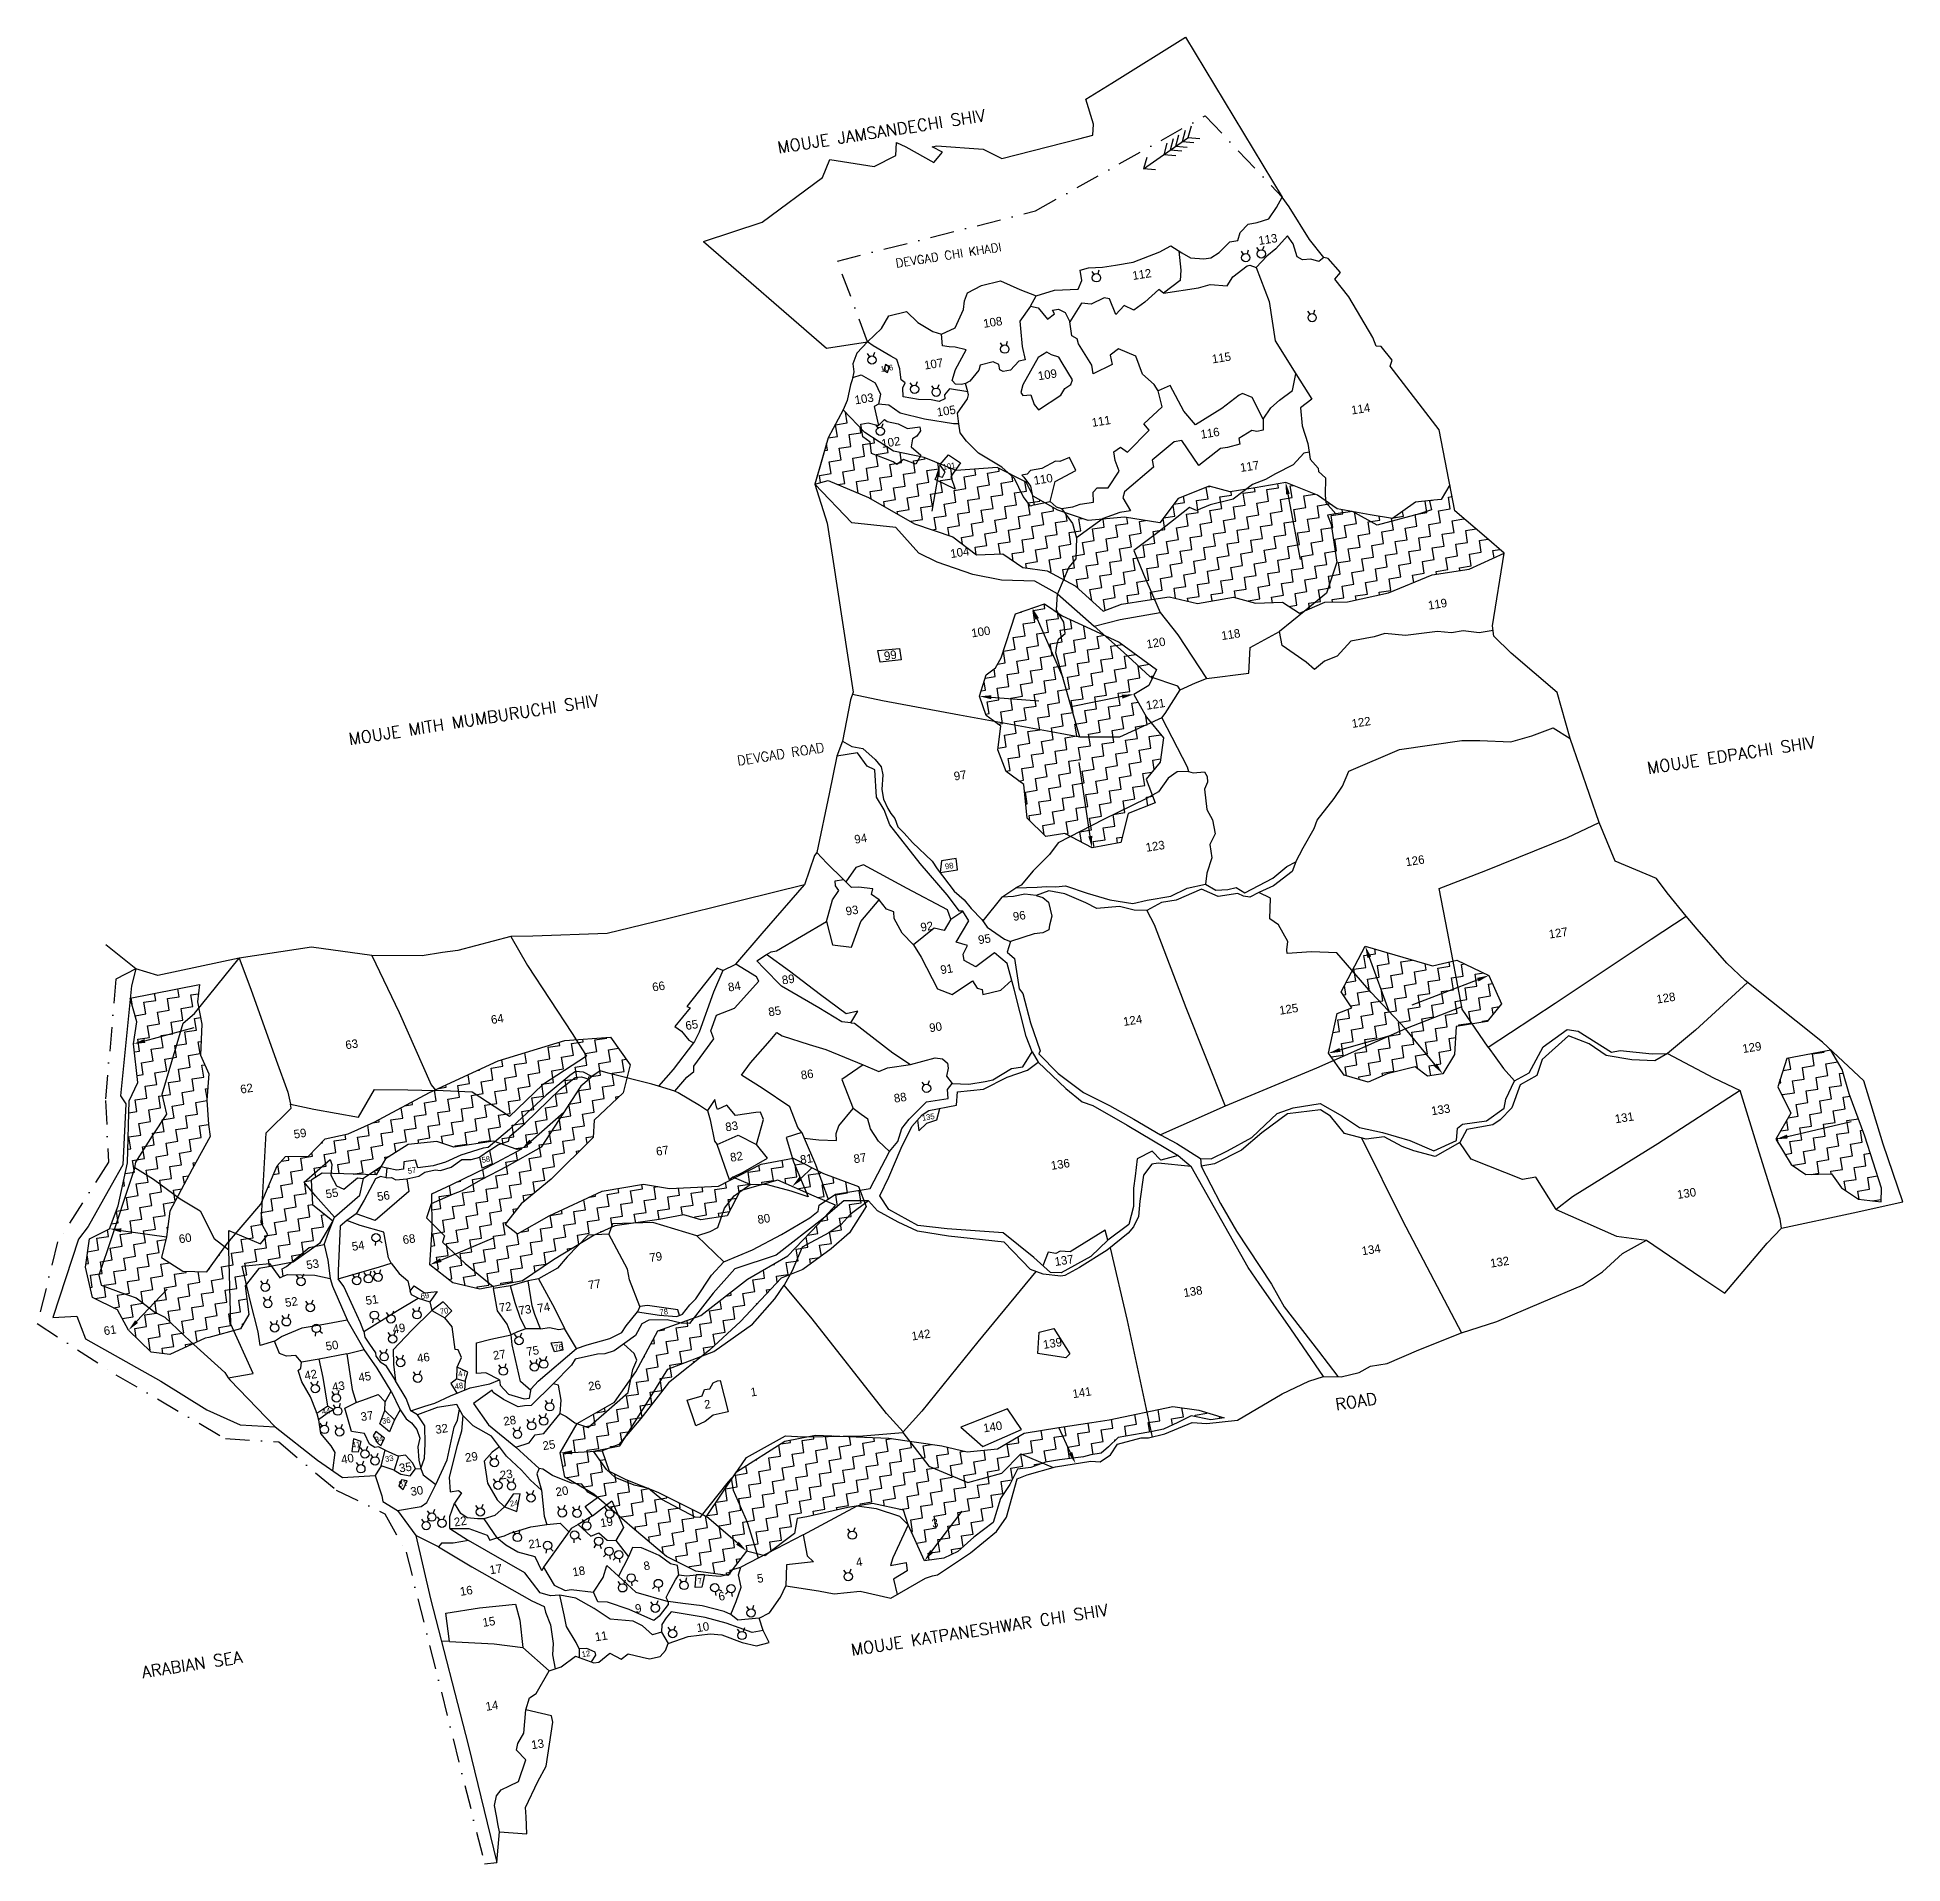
# Model space of a CAD drawing. Header units: metres. Extents: x 327602 to 331482, y 1805743 to 1809542.
import ezdxf
from ezdxf.enums import TextEntityAlignment as Align

# ---------------------------------------------------------------- set-up
doc = ezdxf.new("R2010")
doc.units = ezdxf.units.M
doc.header["$MEASUREMENT"] = 0
doc.linetypes.add('DASHDOT', pattern=[1, 0.5, -0.25, 0, -0.25])
doc.linetypes.add('DIVIDE', pattern=[31.75, 12.7, -6.35, 0, -6.35, 0, -6.35])
for name, color, linetype in [('OFF', 1, 'Continuous'), ('POLY_HATCH', 12, 'Continuous'), ('POLY_PARCEL', 6, 'Continuous'), ('POLY_ROAD', 30, 'Continuous'), ('POLY_WATER', 4, 'Continuous'), ('SYM_ARROW', 1, 'Continuous'), ('TEXT_MAPIN', 7, 'Continuous'), ('TEXT_MAPOUT', 7, 'Continuous'), ('TEXT_PARCEL', 7, 'Continuous'), ('V_BOUND_LINE', 7, 'Continuous'), ('V_BOUND_STREAM_LINE', 7, 'DASHDOT'), ('V_DIVIDE_LINE', 7, 'DIVIDE')]:
    doc.layers.add(name, color=color, linetype=linetype)
doc.styles.get("Standard").update_dxf_attribs({"font": 'simplex.shx'})
doc.styles.add('TEXT_MAP', font='', dxfattribs={"height": 0.2})
doc.styles.get('TEXT_MAP').set_extended_font_data('Kruti Dev 050')

msp = doc.modelspace()

# ---------------------------------------------------------------- texts
at = {"layer": 'TEXT_MAPIN'}
msp.add_text('DEVGAD CHI KHADI', height=17.805, rotation=8.8984, dxfattribs=at).set_placement((329388.9, 1809063.4))
at = {"layer": 'TEXT_MAPOUT'}
for s, height, p in [('MOUJE JAMSANDECHI SHIV', 24.729, (329143.4, 1809300.8)), ('MOUJE MITH MUMBURUCHI SHIV', 24.729, (328251.2, 1808070)), ('MOUJE EDPACHI SHIV', 24.729, (330952.6, 1808009.8)), ('DEVGAD ROAD', 19.783, (329059.3, 1808027.3)), ('ROAD', 24.73, (330304, 1806685.6)), ('MOUJE KATPANESHWAR CHI SHIV', 24.729, (329296.3, 1806175.3)), ('ARABIAN SEA', 24.729, (327820.9, 1806128.7))]:
    msp.add_text(s, height=height, rotation=8.8984, dxfattribs=at).set_placement(p)
at = {"layer": 'TEXT_PARCEL', "style": 'TEXT_MAP'}
for s, height, p in [('113', 17.8, (330161.6, 1809122.2)), ('112', 17.8, (329899.4, 1809049.5)), ('108', 17.8, (329589.3, 1808949.8)), ('106', 11.87, (329368.9, 1808853.9)), ('107', 17.8, (329466.3, 1808863)), ('115', 17.8, (330065, 1808875.7)), ('109', 17.8, (329702.9, 1808840.8)), ('103', 17.8, (329321.7, 1808790.5)), ('114', 17.8, (330354.7, 1808769.5)), ('105', 17.8, (329492.5, 1808765.3)), ('111', 17.8, (329814.9, 1808743.8)), ('102', 17.8, (329377.2, 1808700)), ('116', 17.8, (330041.3, 1808719.1)), ('117', 17.8, (330123.6, 1808649.9)), ('101', 11.87, (329498.2, 1808650.2)), ('110', 17.8, (329694.2, 1808623.2)), ('104', 17.8, (329520.7, 1808470.8)), ('119', 17.8, (330514.6, 1808363.4)), ('100', 17.8, (329564.4, 1808305.7)), ('118', 17.8, (330084.4, 1808300.2)), ('120', 17.8, (329928.7, 1808282.7)), ('99', 17.8, (329376.2, 1808256.9)), ('121', 17.8, (329927.8, 1808155.3)), ('122', 17.8, (330355.7, 1808117.6)), ('97', 17.8, (329521.5, 1808007)), ('94', 17.8, (329314.5, 1807875.4)), ('123', 17.8, (329927.2, 1807859.7)), ('98', 11.87, (329498.6, 1807818.5)), ('126', 17.8, (330467.7, 1807829.6)), ('93', 17.8, (329296.5, 1807726.1)), ('92', 17.8, (329452.1, 1807692.6)), ('96', 17.8, (329644.4, 1807714.9)), ('127', 17.8, (330765.7, 1807679.3)), ('95', 17.8, (329572, 1807666.4)), ('91', 17.8, (329493.5, 1807604.1)), ('66', 17.8, (328894, 1807568)), ('84', 17.8, (329051.7, 1807567.9)), ('89', 17.8, (329163.8, 1807582.7)), ('128', 17.8, (330989.7, 1807544)), ('64', 17.8, (328558.5, 1807500.3)), ('65', 17.8, (328963.1, 1807487.9)), ('85', 17.8, (329135.6, 1807516.3)), ('124', 17.8, (329880.3, 1807497.5)), ('125', 17.8, (330204.9, 1807520.7)), ('63', 17.8, (328255.6, 1807447.7)), ('90', 17.8, (329470.4, 1807483.3)), ('129', 17.8, (331168.6, 1807441.1)), ('86', 17.8, (329203.1, 1807384.9)), ('62', 17.8, (328037, 1807355.6)), ('88', 17.8, (329396.8, 1807336.7)), ('135', 11.87, (329455.1, 1807296.1)), ('133', 17.8, (330521.2, 1807311.5)), ('131', 17.8, (330903.3, 1807294.9)), ('59', 17.8, (328148.2, 1807262)), ('83', 17.8, (329046.2, 1807277)), ('67', 17.8, (328902, 1807226.2)), ('57', 11.87, (328380.9, 1807185)), ('58', 11.87, (328534.7, 1807208)), ('82', 17.8, (329056.1, 1807213.8)), ('81', 17.8, (329201.7, 1807209.1)), ('87', 17.8, (329313.1, 1807210.7)), ('136', 17.8, (329729.8, 1807197.9)), ('55', 17.8, (328214.6, 1807137.4)), ('130', 17.8, (331032.7, 1807137.5)), ('56', 17.8, (328321.7, 1807132.1)), ('80', 17.8, (329113, 1807084.5)), ('60', 17.8, (327909.2, 1807044.1)), ('54', 17.8, (328269, 1807028.3)), ('68', 17.8, (328374.8, 1807042.3)), ('134', 17.8, (330376.5, 1807020.3)), ('53', 17.8, (328174.3, 1806990)), ('79', 17.8, (328888.2, 1807005.2)), ('137', 17.8, (329737.7, 1806998)), ('132', 17.8, (330643.9, 1806994.6)), ('77', 17.8, (328760.7, 1806948.1)), ('52', 17.8, (328130.1, 1806911.5)), ('51', 17.8, (328297.7, 1806915.7)), ('69', 11.87, (328407.8, 1806924.2)), ('138', 17.8, (330005.7, 1806933.3)), ('70', 11.87, (328447.9, 1806892.6)), ('72', 17.8, (328575, 1806901.1)), ('73', 17.8, (328615.9, 1806895.1)), ('74', 17.8, (328655.1, 1806899.9)), ('78', 11.87, (328904.8, 1806890.7)), ('61', 17.8, (327752.9, 1806852.9)), ('49', 17.8, (328353.9, 1806856.5)), ('142', 17.8, (329439.9, 1806843.1)), ('139', 17.8, (329713.6, 1806825.5)), ('50', 17.8, (328214.7, 1806820.9)), ('46', 17.8, (328404.8, 1806795.6)), ('27', 17.8, (328562.8, 1806801.8)), ('75', 17.8, (328632.1, 1806809.5)), ('76', 11.87, (328686, 1806817.2)), ('42', 17.8, (328170.4, 1806760.3)), ('45', 17.8, (328282.8, 1806755.8)), ('47', 11.87, (328485.8, 1806762.8)), ('43', 17.8, (328228, 1806736.2)), ('48', 11.87, (328478.8, 1806736.9)), ('26', 17.8, (328760.9, 1806737.6)), ('1', 17.8, (329091.9, 1806724.4)), ('141', 17.8, (329774.8, 1806723)), ('44', 11.87, (328202.4, 1806684.3)), ('37', 17.8, (328287.4, 1806674.2)), ('2', 17.8, (328995.5, 1806698.8)), ('36', 11.87, (328327.5, 1806664.7)), ('32', 17.8, (328442.7, 1806647.6)), ('28', 17.8, (328584.3, 1806664.7)), ('140', 17.8, (329589.1, 1806651.8)), ('41', 11.87, (328264.7, 1806614.3)), ('34', 11.87, (328312.6, 1806625.9)), ('25', 17.8, (328666, 1806613.9)), ('40', 17.8, (328246.8, 1806585.4)), ('33', 11.87, (328333.7, 1806585.8)), ('35', 17.8, (328367.4, 1806567.4)), ('29', 17.8, (328504.7, 1806589.1)), ('31', 11.87, (328362.1, 1806533.8)), ('30', 17.8, (328391, 1806518.6)), ('23', 17.8, (328577.2, 1806552.6)), ('20', 17.8, (328693.1, 1806517.8)), ('24', 11.87, (328593.6, 1806493)), ('22', 17.8, (328481.7, 1806455.1)), ('19', 17.8, (328785.8, 1806453.3)), ('3', 17.8, (329469.1, 1806451.3)), ('21', 17.8, (328636.5, 1806409.1)), ('8', 17.8, (328869.5, 1806362.7)), ('4', 17.8, (329311.3, 1806370.4)), ('17', 17.8, (328555.5, 1806355.5)), ('18', 17.8, (328728, 1806351.2)), ('7', 11.9, (328980.1, 1806331.1)), ('5', 17.8, (329105.6, 1806336.4)), ('16', 17.8, (328494, 1806310.7)), ('6', 17.8, (329025.3, 1806299.3)), ('15', 17.8, (328541, 1806246.1)), ('9', 17.8, (328851.8, 1806273.9)), ('11', 17.8, (328774.7, 1806216.1)), ('10', 17.8, (328986.1, 1806235.2)), ('12', 11.87, (328743, 1806179.4)), ('14', 17.8, (328547.3, 1806071.5)), ('13', 17.8, (328642.4, 1805991.6))]:
    msp.add_text(s, height=height, rotation=8.8984, dxfattribs=at).set_placement(p, align=Align.MIDDLE)

# ---------------------------------------------------------------- linework, layer by layer
for points in [[(329903.2, 1809268.6), (329995.4, 1809333.4)], [(329951.6, 1809322.1), (329945.2, 1809298.1)], [(329964.8, 1809331.3), (329958.3, 1809307.4)], [(329975.8, 1809339), (329969.4, 1809315.1)], [(329989.7, 1809348.8), (329983.3, 1809324.9)], [(330007.9, 1809322.8), (329983.3, 1809324.9)], [(330001.9, 1809357.3), (329995.4, 1809333.4)], [(330020.1, 1809331.4), (329995.4, 1809333.4)], [(329909.6, 1809292.6), (329903.2, 1809268.6)], [(329969.9, 1809296.1), (329945.2, 1809298.1)], [(329983, 1809305.3), (329958.3, 1809307.4)], [(329994.1, 1809313.1), (329969.4, 1809315.1)], [(329927.9, 1809266.6), (329903.2, 1809268.6)], [(330105.8, 1809097.2), (330110.5, 1809090.8)], [(330120.8, 1809099.5), (330118.3, 1809092.1)], [(330138.2, 1809105.2), (330142.9, 1809098.8)], [(330153.3, 1809107.5), (330150.7, 1809100.1)], [(329795.2, 1809055.4), (329799.9, 1809049.1)], [(329810.2, 1809057.8), (329807.7, 1809050.3)], [(330244, 1808972.5), (330248.7, 1808966.1)], [(330259, 1808974.8), (330256.5, 1808967.3)], [(329604.5, 1808907), (329609.2, 1808900.7)], [(329619.5, 1808909.4), (329617, 1808901.9)], [(329328.2, 1808884.3), (329332.9, 1808877.9)], [(329343.3, 1808886.6), (329340.8, 1808879.1)], [(329416.9, 1808823.5), (329421.6, 1808817.1)], [(329431.9, 1808825.8), (329429.4, 1808818.4)], [(329461.8, 1808817.3), (329466.5, 1808811)], [(329476.8, 1808819.7), (329474.3, 1808812.2)], [(329360.6, 1808738.5), (329358.1, 1808731)], [(329345.6, 1808736.1), (329350.3, 1808729.8)], [(329441.9, 1807369), (329446.6, 1807362.7)], [(329456.9, 1807371.4), (329454.4, 1807363.9)], [(328305, 1807028.6), (328305.6, 1807036.5)], [(328319, 1807034.7), (328312.9, 1807039.6)], [(328066.1, 1806955.4), (328070.7, 1806949.1)], [(328081.1, 1806957.8), (328078.6, 1806950.3)], [(328140.4, 1806967.1), (328145.1, 1806960.7)], [(328155.4, 1806969.4), (328152.9, 1806962)], [(328256.4, 1806969.1), (328261.1, 1806962.8)], [(328271.4, 1806971.5), (328268.9, 1806964)], [(328280.7, 1806972.9), (328285.4, 1806966.6)], [(328295.7, 1806975.3), (328293.2, 1806967.8)], [(328300.8, 1806976.1), (328305.4, 1806969.7)], [(328315.8, 1806978.4), (328313.3, 1806971)], [(328071.4, 1806921.2), (328076.1, 1806914.8)], [(328086.4, 1806923.5), (328083.9, 1806916)], [(328174.7, 1806915.4), (328172.2, 1806907.9)], [(328110.2, 1806883.3), (328114.8, 1806876.9)], [(328125.2, 1806885.7), (328122.7, 1806878.2)], [(328159.7, 1806913), (328164.4, 1806906.7)], [(328314.2, 1806871.8), (328308.8, 1806877.5)], [(328327.5, 1806889.5), (328332.2, 1806883.2)], [(328342.5, 1806891.9), (328340, 1806884.4)], [(328381.9, 1806897.9), (328386.5, 1806891.6)], [(328396.9, 1806900.3), (328394.4, 1806892.8)], [(328085.8, 1806870.7), (328090.4, 1806864.3)], [(328100.8, 1806873), (328098.3, 1806865.6)], [(328180.5, 1806839.9), (328181.3, 1806847.7)], [(328194.6, 1806845.5), (328188.7, 1806850.7)], [(328299.5, 1806867.7), (328301.2, 1806875.5)], [(328331.1, 1806847.6), (328335.8, 1806841.3)], [(328346.1, 1806850), (328343.6, 1806842.5)], [(328593.9, 1806844.3), (328598.6, 1806838)], [(328608.9, 1806846.7), (328606.4, 1806839.2)], [(328313.5, 1806810.7), (328318.1, 1806804.3)], [(328328.5, 1806813), (328326, 1806805.5)], [(328347.6, 1806798.4), (328352.3, 1806792.1)], [(328362.6, 1806800.8), (328360.1, 1806793.3)], [(328383.5, 1806766), (328388.1, 1806759.7)], [(328398.5, 1806768.4), (328396, 1806760.9)], [(328561.4, 1806780.7), (328566.1, 1806774.3)], [(328576.4, 1806783), (328573.9, 1806775.6)], [(328626, 1806789.3), (328630.7, 1806783)], [(328641, 1806791.7), (328638.5, 1806784.2)], [(328645.6, 1806795.3), (328650.2, 1806789)], [(328660.6, 1806797.7), (328658.1, 1806790.2)], [(328170, 1806744.3), (328174.7, 1806737.9)], [(328185, 1806746.6), (328182.5, 1806739.2)], [(328214.1, 1806724.8), (328218.8, 1806718.5)], [(328229.1, 1806727.2), (328226.6, 1806719.7)], [(328216.9, 1806697.5), (328221.6, 1806691.1)], [(328231.9, 1806699.8), (328229.4, 1806692.4)], [(328658, 1806706.5), (328662.7, 1806700.2)], [(328673, 1806708.9), (328670.5, 1806701.4)], [(328189.2, 1806659.5), (328193.8, 1806653.1)], [(328204.2, 1806661.8), (328201.7, 1806654.3)], [(328220.8, 1806654.2), (328225.4, 1806647.8)], [(328235.8, 1806656.5), (328233.3, 1806649)], [(328590.8, 1806649.2), (328595.5, 1806642.8)], [(328605.8, 1806651.5), (328603.3, 1806644)], [(328620.2, 1806667), (328624.9, 1806660.6)], [(328635.2, 1806669.3), (328632.7, 1806661.8)], [(328645.1, 1806676.7), (328649.8, 1806670.3)], [(328660.1, 1806679.1), (328657.6, 1806671.6)], [(328273.4, 1806608.3), (328278, 1806601.9)], [(328288.4, 1806610.6), (328285.9, 1806603.1)], [(328265, 1806577.7), (328269.6, 1806571.3)], [(328280, 1806580), (328277.5, 1806572.5)], [(328294.6, 1806594), (328299.3, 1806587.7)], [(328309.7, 1806596.4), (328307.2, 1806588.9)], [(328542.8, 1806590.4), (328547.5, 1806584.1)], [(328557.8, 1806592.8), (328555.3, 1806585.3)], [(328550.2, 1806543.3), (328554.9, 1806536.9)], [(328565.2, 1806545.6), (328562.7, 1806538.2)], [(328578.3, 1806541.8), (328583, 1806535.5)], [(328593.3, 1806544.2), (328590.8, 1806536.7)], [(328513.5, 1806487.8), (328518.2, 1806481.4)], [(328528.5, 1806490.1), (328526, 1806482.7)], [(328618.9, 1806516.7), (328623.6, 1806510.4)], [(328633.9, 1806519.1), (328631.4, 1806511.6)], [(328698.8, 1806488.3), (328696.3, 1806480.8)], [(328400.8, 1806459.2), (328405.5, 1806452.8)], [(328412.6, 1806477.1), (328417.3, 1806470.8)], [(328415.8, 1806461.5), (328413.3, 1806454.1)], [(328427.6, 1806479.5), (328425.1, 1806472)], [(328433.7, 1806464.3), (328438.4, 1806458)], [(328448.7, 1806466.7), (328446.2, 1806459.2)], [(328683.8, 1806485.9), (328688.5, 1806479.6)], [(328714.7, 1806484.9), (328719.4, 1806478.6)], [(328729.7, 1806487.3), (328727.2, 1806479.8)], [(328734.9, 1806458.8), (328739.6, 1806452.4)], [(328749.9, 1806461.2), (328747.4, 1806453.7)], [(328782.3, 1806483.8), (328787, 1806477.4)], [(328797.3, 1806486.1), (328794.8, 1806478.7)], [(328590.7, 1806434.8), (328595.4, 1806428.4)], [(328605.7, 1806437.1), (328603.2, 1806429.6)], [(328718.3, 1806410.1), (328718.8, 1806418)], [(328732.2, 1806416.3), (328726, 1806421.2)], [(329287.4, 1806439.5), (329292.1, 1806433.1)], [(329302.4, 1806441.8), (329299.9, 1806434.3)], [(328660.1, 1806388.7), (328661.6, 1806396.4)], [(328674.7, 1806393.1), (328669.2, 1806398.8)], [(328760.1, 1806400), (328764.5, 1806406.5)], [(328775.1, 1806398.1), (328772.4, 1806405.5)], [(328779.7, 1806380.8), (328785.1, 1806386.5)], [(328794.3, 1806376.6), (328792.8, 1806384.3)], [(328799.6, 1806373.9), (328805.2, 1806379.5)], [(328814.2, 1806369.4), (328812.8, 1806377.2)], [(328824.3, 1806332.3), (328821.8, 1806324.8)], [(328851.7, 1806329.6), (328844.7, 1806333.2)], [(328937.5, 1806334.9), (328942.1, 1806328.6)], [(328952.5, 1806337.3), (328950, 1806329.8)], [(329278.9, 1806353.2), (329283.6, 1806346.9)], [(329293.9, 1806355.6), (329291.4, 1806348.1)], [(328809.3, 1806329.9), (328814, 1806323.6)], [(328839.2, 1806320.9), (328838.2, 1806328.7)], [(328881.2, 1806314.7), (328887.1, 1806319.9)], [(328895.4, 1806309.3), (328894.5, 1806317.1)], [(329013.6, 1806300.7), (329012.3, 1806308.4)], [(329025.8, 1806309.7), (329018.7, 1806313.2)], [(329033.3, 1806303.4), (329038.9, 1806308.9)], [(329047.7, 1806298.7), (329046.4, 1806306.5)], [(328877.5, 1806287.5), (328882.2, 1806281.1)], [(328892.5, 1806289.8), (328890, 1806282.3)], [(329076.8, 1806277.7), (329081.5, 1806271.3)], [(329091.8, 1806280), (329089.3, 1806272.6)], [(328913.6, 1806234.6), (328918.3, 1806228.2)], [(328928.6, 1806236.9), (328926.1, 1806229.4)], [(329057.8, 1806230.8), (329062.5, 1806224.4)], [(329072.8, 1806233.2), (329070.3, 1806225.7)]]:
    msp.add_lwpolyline(points)
for centre in [(330115.6, 1809083.9), (330148, 1809091.9), (329805, 1809042.1), (330253.8, 1808959.2), (329614.3, 1808893.7), (329338, 1808871), (329426.7, 1808810.2), (329471.6, 1808804), (329355.4, 1808722.8), (329451.7, 1807355.7), (328306.2, 1807045.1), (328150.2, 1806953.8), (328266.2, 1806955.8), (328290.5, 1806959.6), (328310.5, 1806962.8), (328075.8, 1806942.1), (328081.2, 1806907.9), (328119.9, 1806870), (328169.5, 1806899.7), (328303, 1806883.9), (328337.3, 1806876.2), (328391.6, 1806884.6), (328095.5, 1806857.4), (328182.1, 1806856.3), (328340.9, 1806834.3), (328603.7, 1806831), (328323.2, 1806797.4), (328357.4, 1806785.1), (328393.2, 1806752.7), (328571.2, 1806767.4), (328635.8, 1806776), (328655.3, 1806782), (328179.8, 1806731), (328223.9, 1806711.5), (328226.7, 1806684.2), (328667.8, 1806693.2), (328198.9, 1806646.2), (328230.5, 1806640.9), (328600.6, 1806635.9), (328630, 1806653.7), (328654.9, 1806663.4), (328274.7, 1806564.4), (328283.1, 1806595), (328304.4, 1806580.7), (328552.6, 1806577.1), (328560, 1806530), (328588.1, 1806528.5), (328628.7, 1806503.4), (328410.6, 1806445.9), (328422.4, 1806463.8), (328443.5, 1806451), (328523.3, 1806474.5), (328693.6, 1806472.6), (328724.5, 1806471.6), (328744.7, 1806445.5), (328792.1, 1806470.5), (328600.5, 1806421.5), (328663.1, 1806404.9), (328719.3, 1806426.6), (328769.4, 1806413.6), (329297.2, 1806426.2), (328791.1, 1806392.8), (328811.2, 1806385.7), (328837.1, 1806337.3), (328893.5, 1806325.7), (329288.7, 1806339.9), (328819.1, 1806316.6), (328947.2, 1806321.6), (329011, 1806316.9), (329045, 1806315), (328887.3, 1806274.2), (329086.6, 1806264.4), (328923.4, 1806221.3), (329067.6, 1806217.5)]:
    msp.add_circle(centre, 8.62)
at = {"layer": 'OFF'}
for p, q in [((329990.4, 1809542.4), (330191.4, 1809210)), ((328987.6, 1809117.4), (329243.5, 1808895.8)), ((329277, 1808078), (329264.6, 1808046.7)), ((329671.2, 1807431.8), (329684, 1807410.2)), ((329974.9, 1807216.2), (330001.9, 1807193.5)), ((330021.3, 1807210.1), (330022.6, 1807193.7)), ((330277.6, 1806756), (330314.2, 1806755.4))]:
    msp.add_line(p, q, dxfattribs=at)
at = {"layer": 'POLY_HATCH'}
for p, q in [((329278.2, 1808767.6), (329246.8, 1808709.2)), ((329323.2, 1808720.6), (329278.2, 1808767.6)), ((329246.8, 1808709.2), (329229.4, 1808648.4)), ((329382.7, 1808681.6), (329323.2, 1808720.6)), ((329446.5, 1808668.3), (329382.7, 1808681.6)), ((329513.1, 1808640.9), (329446.5, 1808668.3)), ((329229.4, 1808648.4), (329219.2, 1808613)), ((329598.8, 1808647.6), (329513.1, 1808640.9)), ((329658.7, 1808617), (329598.8, 1808647.6)), ((329219.2, 1808613), (329247.1, 1808620.4)), ((329247.1, 1808620.4), (329331, 1808585.2)), ((329331, 1808585.2), (329426.4, 1808530.1)), ((329673.3, 1808587.6), (329658.7, 1808617)), ((329724.5, 1808558.9), (329673.3, 1808587.6)), ((329975.3, 1808583.2), (329936.6, 1808532.1)), ((330039.8, 1808608.3), (329975.3, 1808583.2)), ((330083.4, 1808596.8), (330039.8, 1808608.3)), ((330135.5, 1808604.9), (330083.4, 1808596.8)), ((330198.8, 1808616.5), (330135.5, 1808604.9)), ((330264.7, 1808590.1), (330198.8, 1808616.5)), ((330305.9, 1808561.6), (330264.7, 1808590.1)), ((330540, 1808611.2), (330522.1, 1808580.9)), ((330550.4, 1808557.3), (330540, 1808611.2)), ((329788, 1808537.2), (329724.5, 1808558.9)), ((330374.6, 1808549), (330305.9, 1808561.6)), ((330420.9, 1808541.2), (330374.6, 1808549)), ((330469, 1808575.4), (330420.9, 1808541.2)), ((330507.2, 1808579.5), (330469, 1808575.4)), ((330522.1, 1808580.9), (330507.2, 1808579.5)), ((330616.3, 1808501.1), (330550.4, 1808557.3)), ((329426.4, 1808530.1), (329506.4, 1808503.1)), ((329863.7, 1808544), (329788, 1808537.2)), ((329936.6, 1808532.1), (329863.7, 1808544)), ((329506.4, 1808503.1), (329555.6, 1808465.8)), ((329555.6, 1808465.8), (329610.4, 1808467.7)), ((329610.4, 1808467.7), (329651.6, 1808439.2)), ((330580.2, 1808436.1), (330653.3, 1808469)), ((330653.3, 1808469), (330616.3, 1808501.1)), ((329651.6, 1808439.2), (329702.8, 1808432.2)), ((329702.8, 1808432.2), (329761, 1808401.3)), ((330503.6, 1808424.2), (330580.2, 1808436.1)), ((329761, 1808401.3), (329819.3, 1808348.7)), ((330412.7, 1808386.6), (330503.6, 1808424.2)), ((329636.8, 1808342.9), (329697.1, 1808363.9)), ((329697.1, 1808363.9), (329733.8, 1808338.8)), ((329819.3, 1808348.7), (329857.2, 1808363)), ((329857.2, 1808363), (329910.9, 1808371.4)), ((329910.9, 1808371.4), (329956.6, 1808378.5)), ((329956.6, 1808378.5), (330015.5, 1808364.4)), ((330015.5, 1808364.4), (330090.2, 1808377.8)), ((330090.2, 1808377.8), (330135.6, 1808364.9)), ((330135.6, 1808364.9), (330192, 1808367)), ((330192, 1808367), (330227.3, 1808344.2)), ((330227.3, 1808344.2), (330280.4, 1808367.5)), ((330280.4, 1808367.5), (330327.1, 1808368.2)), ((330327.1, 1808368.2), (330412.7, 1808386.6)), ((329606.8, 1808251.6), (329636.8, 1808342.9)), ((329733.8, 1808338.8), (329783.6, 1808315.8)), ((329783.6, 1808315.8), (329852.1, 1808284.2)), ((329852.1, 1808284.2), (329930.3, 1808227.2)), ((329594.7, 1808230.5), (329606.8, 1808251.6)), ((329561.6, 1808171.4), (329575.8, 1808216)), ((329575.8, 1808216), (329594.7, 1808230.5)), ((329594.7, 1808230.5), (329594.7, 1808230.5)), ((329930.3, 1808227.2), (329914.3, 1808194)), ((329575.6, 1808131.3), (329561.6, 1808171.4)), ((329914.3, 1808194), (329882.6, 1808175.5)), ((329882.6, 1808175.5), (329909.3, 1808127.8)), ((329606, 1808109.2), (329575.6, 1808131.3)), ((329909.3, 1808127.8), (329944.8, 1808085.3)), ((329600.2, 1808060.2), (329606, 1808109.2)), ((329944.8, 1808085.3), (329937.4, 1808034.1)), ((329617, 1808014.7), (329600.2, 1808060.2)), ((329653.9, 1807987.8), (329617, 1808014.7)), ((329937.4, 1808034.1), (329908.3, 1807998.7)), ((329661, 1807917.7), (329653.9, 1807987.8)), ((329908.3, 1807998.7), (329927.5, 1807949.8)), ((329871.3, 1807927.6), (329855.7, 1807867.4)), ((329927.5, 1807949.8), (329871.3, 1807927.6)), ((329699.7, 1807879.5), (329661, 1807917.7)), ((329739.2, 1807885.7), (329699.7, 1807879.5)), ((329795.8, 1807856.1), (329739.2, 1807885.7)), ((329855.7, 1807867.4), (329795.8, 1807856.1)), ((330314.3, 1807556.7), (330364.2, 1807651.7)), ((330364.2, 1807651.7), (330504.4, 1807610.4)), ((330504.4, 1807610.4), (330554.6, 1807622.5)), ((330554.6, 1807622.5), (330621.5, 1807590.7)), ((330621.5, 1807590.7), (330647.6, 1807531.6)), ((327794.9, 1807543.6), (327939.2, 1807571.8)), ((327808.8, 1807493.9), (327794.9, 1807543.6)), ((327939.2, 1807571.8), (327935.2, 1807536)), ((327935.2, 1807536), (327944.1, 1807489.5)), ((330336.4, 1807523.6), (330314.3, 1807556.7)), ((330287.9, 1807428.8), (330305.8, 1807511.8)), ((330305.8, 1807511.8), (330336.4, 1807523.6)), ((330647.6, 1807531.6), (330618.2, 1807494.6)), ((327801.6, 1807448.1), (327808.8, 1807493.9)), ((327944.1, 1807489.5), (327941.3, 1807425.1)), ((328699.1, 1807455.5), (328794, 1807462.4)), ((328794, 1807462.4), (328835, 1807404.9)), ((330553.7, 1807484.5), (330550.1, 1807426.3)), ((330618.2, 1807494.6), (330553.7, 1807484.5)), ((327810.9, 1807368), (327801.6, 1807448.1)), ((327941.3, 1807425.1), (327958.6, 1807386.2)), ((328560.1, 1807413), (328699.1, 1807455.5)), ((330320.3, 1807383.3), (330287.9, 1807428.8)), ((330550.1, 1807426.3), (330525.5, 1807385.9)), ((331332.9, 1807435.5), (331241.4, 1807418)), ((331356.2, 1807395.2), (331332.9, 1807435.5)), ((327958.6, 1807386.2), (327954.4, 1807331.2)), ((328417.4, 1807346.9), (328560.1, 1807413)), ((328835, 1807404.9), (328820.2, 1807346.6)), ((330370.5, 1807368.6), (330320.3, 1807383.3)), ((330410, 1807386.1), (330370.5, 1807368.6)), ((330468.2, 1807400.8), (330410, 1807386.1)), ((330493.8, 1807380.9), (330468.2, 1807400.8)), ((330525.5, 1807385.9), (330493.8, 1807380.9)), ((331241.4, 1807418), (331222.5, 1807358.8)), ((331371.2, 1807344.1), (331356.2, 1807395.2)), ((327792.9, 1807330), (327810.9, 1807368)), ((328302.1, 1807285.7), (328417.4, 1807346.9)), ((328820.2, 1807346.6), (328760.3, 1807289.3)), ((331222.5, 1807358.8), (331249.4, 1807304)), ((331403.3, 1807256.3), (331371.2, 1807344.1)), ((327789.5, 1807200.6), (327792.9, 1807330)), ((327954.4, 1807331.2), (327957.6, 1807280.6)), ((331249.4, 1807304), (331218.5, 1807249.9)), ((327957.6, 1807280.6), (327961.5, 1807255.6)), ((328248.4, 1807261.3), (328302.1, 1807285.7)), ((328760.3, 1807289.3), (328757.9, 1807253.7)), ((327961.5, 1807255.6), (327924.1, 1807187.4)), ((328166, 1807214.8), (328200.4, 1807250.6)), ((328200.4, 1807250.6), (328248.4, 1807261.3)), ((328372.8, 1807239), (328325.7, 1807209.5)), ((328432.6, 1807245.2), (328372.8, 1807239)), ((328468.1, 1807233.2), (328432.6, 1807245.2)), ((328550.9, 1807246.1), (328468.1, 1807233.2)), ((328537.1, 1807191.2), (328609.5, 1807229.7)), ((328600.1, 1807228.3), (328550.9, 1807246.1)), ((328609.5, 1807229.7), (328600.1, 1807228.3)), ((328757.9, 1807253.7), (328670.7, 1807166.6)), ((331218.5, 1807249.9), (331250.6, 1807197.3)), ((331438.5, 1807148), (331403.3, 1807256.3)), ((327769.8, 1807111.3), (327789.5, 1807200.6)), ((327924.1, 1807187.4), (327877, 1807100.1)), ((328066.5, 1807114.5), (328100.3, 1807194.9)), ((328100.3, 1807194.9), (328118.2, 1807213.7)), ((328118.2, 1807213.7), (328166, 1807214.8)), ((328325.7, 1807209.5), (328306.9, 1807176.2)), ((328464.2, 1807155.8), (328537.1, 1807191.2)), ((329018.6, 1807152.3), (329107.4, 1807198.2)), ((329107.4, 1807198.2), (329174.3, 1807210.2)), ((329174.3, 1807210.2), (329236.9, 1807178.5)), ((331250.6, 1807197.3), (331280.6, 1807176.7)), ((328194.4, 1807179.3), (328171.2, 1807164.5)), ((328171.2, 1807164.5), (328174.3, 1807113.8)), ((328306.9, 1807176.2), (328194.4, 1807179.3)), ((328422.4, 1807136.5), (328464.2, 1807155.8)), ((328670.7, 1807166.6), (328608.3, 1807115.2)), ((328777, 1807141.6), (328862.7, 1807156.6)), ((328862.7, 1807156.6), (328916.9, 1807147.6)), ((328916.9, 1807147.6), (329018.6, 1807152.3)), ((329142.1, 1807164.5), (329063.9, 1807142.7)), ((329217.6, 1807131.6), (329142.1, 1807164.5)), ((329236.9, 1807178.5), (329309.9, 1807151.5)), ((329309.9, 1807151.5), (329325.7, 1807109.9)), ((331280.6, 1807176.7), (331333.9, 1807178)), ((331333.9, 1807178), (331355.3, 1807149)), ((331355.3, 1807149), (331390.1, 1807124.9)), ((331437.3, 1807119.6), (331438.5, 1807148)), ((327751.7, 1807063.7), (327769.8, 1807111.3)), ((327997.6, 1807033.4), (328066.5, 1807114.5)), ((328174.3, 1807113.8), (328216.3, 1807080.5)), ((328423, 1807061.5), (328422.4, 1807136.5)), ((328608.3, 1807115.2), (328574.9, 1807073.2)), ((328666.6, 1807090.8), (328777, 1807141.6)), ((329063.9, 1807142.7), (329036.8, 1807090.5)), ((329262.1, 1807113), (329217.6, 1807131.6)), ((329226.2, 1807073), (329262.1, 1807113)), ((329325.7, 1807109.9), (329291.1, 1807054.9)), ((331390.1, 1807124.9), (331437.3, 1807119.6)), ((327877, 1807100.1), (327870.6, 1807047.1)), ((328216.3, 1807080.5), (328188.6, 1807033)), ((328574.9, 1807073.2), (328600.5, 1807053.3)), ((328600.5, 1807053.3), (328666.6, 1807090.8)), ((328803.2, 1807069.9), (328759.9, 1807050.3)), ((328895.6, 1807082.7), (328803.2, 1807069.9)), ((328946.9, 1807092.4), (328895.6, 1807082.7)), ((328982.2, 1807081.9), (328946.9, 1807092.4)), ((329036.8, 1807090.5), (328982.2, 1807081.9)), ((329162.9, 1807007.1), (329226.2, 1807073)), ((327701.8, 1806983.9), (327710.2, 1807042.8)), ((327710.2, 1807042.8), (327751.7, 1807063.7)), ((327870.6, 1807047.1), (327859.8, 1807003.8)), ((327954.1, 1806973.8), (327997.6, 1807033.4)), ((328188.6, 1807033), (328133.8, 1806994)), ((328418.3, 1806988.8), (328423, 1807061.5)), ((328759.9, 1807050.3), (328675.2, 1806998.7)), ((329291.1, 1807054.9), (329253.1, 1807021.8)), ((327859.8, 1807003.8), (327904.2, 1806975.6)), ((328133.8, 1806994), (328079.4, 1806983.9)), ((328675.2, 1806998.7), (328610.9, 1806955)), ((329079.2, 1806958.9), (329162.9, 1807007.1)), ((329253.1, 1807021.8), (329194.1, 1806979)), ((327716.5, 1806920.7), (327701.8, 1806983.9)), ((327904.2, 1806975.6), (327954.1, 1806973.8)), ((328062.2, 1806981.2), (328034.3, 1806944.9)), ((328079.4, 1806983.9), (328062.2, 1806981.2)), ((328465.8, 1806951.5), (328418.3, 1806988.8)), ((328610.9, 1806955), (328522.3, 1806938)), ((328982.3, 1806883), (329079.2, 1806958.9)), ((329149, 1806960.7), (329064.3, 1806870.4)), ((329194.1, 1806979), (329149, 1806960.7)), ((327768.5, 1806895.3), (327716.5, 1806920.7)), ((328034.3, 1806944.9), (328042, 1806885.3)), ((328522.3, 1806938), (328465.8, 1806951.5)), ((327791.2, 1806852.5), (327768.5, 1806895.3)), ((328042, 1806885.3), (328024.3, 1806855.4)), ((328892.8, 1806851.4), (328982.3, 1806883)), ((327838.3, 1806807.1), (327791.2, 1806852.5)), ((327958.4, 1806837.1), (327950.6, 1806835.9)), ((328024.3, 1806855.4), (327958.4, 1806837.1)), ((328847, 1806765.9), (328892.8, 1806851.4)), ((329064.3, 1806870.4), (329000.1, 1806810.8)), ((327877.5, 1806802), (327838.3, 1806807.1)), ((327950.6, 1806835.9), (327877.5, 1806802)), ((329000.1, 1806810.8), (328914.7, 1806743.1)), ((328802.5, 1806702.9), (328847, 1806765.9)), ((328914.7, 1806743.1), (328857.5, 1806668.6)), ((328724.6, 1806658.8), (328802.5, 1806702.9)), ((329831.4, 1806666.3), (329964, 1806694)), ((329964, 1806694), (330018, 1806686.5)), ((330018, 1806686.5), (330070.9, 1806670.6)), ((328689.4, 1806597.3), (328724.6, 1806658.8)), ((328857.5, 1806668.6), (328811.5, 1806615)), ((329654.9, 1806638.7), (329726.7, 1806650)), ((329726.7, 1806650), (329795.4, 1806660.7)), ((329795.4, 1806660.7), (329831.4, 1806666.3)), ((329944.2, 1806646.6), (329921.8, 1806641.8)), ((329974.6, 1806660.9), (329944.2, 1806646.6)), ((329944.2, 1806646.6), (329944.2, 1806646.6)), ((330002.3, 1806674.8), (329974.6, 1806660.9)), ((330043.1, 1806666.2), (330002.3, 1806674.8)), ((330070.9, 1806670.6), (330043.1, 1806666.2)), ((328811.5, 1806615), (328776.8, 1806601.6)), ((329056.3, 1806557.8), (329156.7, 1806621.5)), ((329156.7, 1806621.5), (329220.3, 1806634.6)), ((329220.3, 1806634.6), (329373.3, 1806628.2)), ((329373.3, 1806628.2), (329483.1, 1806611.8)), ((329483.1, 1806611.8), (329536.2, 1806599.4)), ((329536.2, 1806599.4), (329599.2, 1806606)), ((329599.2, 1806606), (329654.9, 1806638.7)), ((329830.3, 1806609.8), (329814.7, 1806596.5)), ((329850.4, 1806629.2), (329830.3, 1806609.8)), ((329898, 1806638), (329850.4, 1806629.2)), ((329921.8, 1806641.8), (329898, 1806638)), ((328699.3, 1806546.7), (328689.4, 1806597.3)), ((328776.8, 1806601.6), (328791.4, 1806559.2)), ((329668.5, 1806566.8), (329640.5, 1806563.8)), ((329699.3, 1806578.4), (329668.5, 1806566.8)), ((329728.5, 1806583), (329699.3, 1806578.4)), ((329777.8, 1806589.4), (329728.5, 1806583)), ((329793.5, 1806593.2), (329777.8, 1806589.4)), ((329814.7, 1806596.5), (329793.5, 1806593.2)), ((328759.3, 1806511.3), (328699.3, 1806546.7)), ((328791.4, 1806559.2), (328826.1, 1806542.2)), ((328826.1, 1806542.2), (328892.6, 1806515.9)), ((328994, 1806464.9), (329056.3, 1806557.8)), ((329625.1, 1806531.5), (329605.2, 1806502.6)), ((329640.5, 1806563.8), (329625.1, 1806531.5)), ((328838.9, 1806442.3), (328759.3, 1806511.3)), ((328892.6, 1806515.9), (328994, 1806464.9)), ((329339.2, 1806491.8), (329287.6, 1806483.8)), ((329403.8, 1806478), (329339.2, 1806491.8)), ((329605.2, 1806502.6), (329589.9, 1806452.7)), ((329182.4, 1806460.9), (329176.9, 1806429.6)), ((329202.7, 1806464.1), (329182.4, 1806460.9)), ((329287.6, 1806483.8), (329202.7, 1806464.1)), ((329413.4, 1806447.9), (329403.8, 1806478)), ((329589.9, 1806452.7), (329549.8, 1806422)), ((328910.8, 1806381.6), (328838.9, 1806442.3)), ((329176.9, 1806429.6), (329115.4, 1806383.2)), ((329447.4, 1806372.9), (329413.4, 1806447.9)), ((329549.8, 1806422), (329516.4, 1806392.3)), ((328971.6, 1806351.1), (328910.8, 1806381.6)), ((329077, 1806393.2), (329038.5, 1806342.4)), ((329115.4, 1806383.2), (329077, 1806393.2)), ((329487.4, 1806378.2), (329447.4, 1806372.9)), ((329516.4, 1806392.3), (329487.4, 1806378.2)), ((329038.5, 1806342.4), (328971.6, 1806351.1))]:
    msp.add_line(p, q, dxfattribs=at)
at = {"layer": 'POLY_HATCH', "linetype": 'Continuous'}
for p, q in [((329262.3, 1808736.4), (329286.7, 1808740.2)), ((329286.7, 1808740.2), (329283.3, 1808762.4)), ((329246.7, 1808708.9), (329266.1, 1808712)), ((329266.1, 1808712), (329262.3, 1808736.4)), ((329290.6, 1808715.8), (329315, 1808719.6)), ((329294.4, 1808691.4), (329290.6, 1808715.8)), ((329315, 1808719.6), (329313.2, 1808731.1)), ((329343.2, 1808699), (329341.8, 1808708.5)), ((329239.2, 1808682.7), (329245.5, 1808683.7)), ((329245.5, 1808683.7), (329243.4, 1808697.3)), ((329249.3, 1808659.3), (329273.8, 1808663.1)), ((329269.9, 1808687.5), (329294.4, 1808691.4)), ((329273.8, 1808663.1), (329269.9, 1808687.5)), ((329298.2, 1808666.9), (329322.6, 1808670.7)), ((329302, 1808642.5), (329298.2, 1808666.9)), ((329318.8, 1808695.2), (329343.2, 1808699)), ((329322.6, 1808670.7), (329318.8, 1808695.2)), ((329347.1, 1808674.6), (329371.5, 1808678.4)), ((329350.9, 1808650.1), (329347.1, 1808674.6)), ((329371.5, 1808678.4), (329369.7, 1808690.2)), ((329399.8, 1808657.8), (329396.5, 1808678.7)), ((329424.2, 1808661.6), (329448.6, 1808665.4)), ((329428, 1808637.2), (329424.2, 1808661.6)), ((329448.6, 1808665.4), (329448.3, 1808667.5)), ((329228.7, 1808631), (329253.2, 1808634.8)), ((329231.1, 1808616.1), (329228.7, 1808631)), ((329253.2, 1808634.8), (329249.3, 1808659.3)), ((329277.6, 1808638.7), (329302, 1808642.5)), ((329281.4, 1808614.2), (329277.6, 1808638.7)), ((329326.5, 1808646.3), (329350.9, 1808650.1)), ((329330.3, 1808621.9), (329326.5, 1808646.3)), ((329354.7, 1808625.7), (329379.1, 1808629.5)), ((329358.5, 1808601.3), (329354.7, 1808625.7)), ((329375.3, 1808654), (329399.8, 1808657.8)), ((329379.1, 1808629.5), (329375.3, 1808654)), ((329403.6, 1808633.4), (329428, 1808637.2)), ((329407.4, 1808608.9), (329403.6, 1808633.4)), ((329452.4, 1808641), (329476.9, 1808644.8)), ((329456.3, 1808616.6), (329452.4, 1808641)), ((329476.9, 1808644.8), (329475, 1808656.5)), ((329480.7, 1808620.4), (329505.1, 1808624.2)), ((329505.1, 1808624.2), (329501.8, 1808645.5)), ((329529.6, 1808628.1), (329554, 1808631.9)), ((329533.4, 1808603.6), (329529.6, 1808628.1)), ((329554, 1808631.9), (329552.1, 1808643.9)), ((329578.4, 1808635.7), (329602.9, 1808639.5)), ((329582.2, 1808611.3), (329578.4, 1808635.7)), ((329602.9, 1808639.5), (329601.8, 1808646.1)), ((329631.1, 1808618.9), (329629, 1808632.2)), ((329267, 1808612), (329281.4, 1808614.2)), ((329305.9, 1808618.1), (329330.3, 1808621.9)), ((329309.6, 1808594.1), (329305.9, 1808618.1)), ((329334.1, 1808597.5), (329358.5, 1808601.3)), ((329336.5, 1808582), (329334.1, 1808597.5)), ((329383, 1808605.1), (329407.4, 1808608.9)), ((329386.8, 1808580.7), (329383, 1808605.1)), ((329411.2, 1808584.5), (329435.7, 1808588.3)), ((329415.1, 1808560.1), (329411.2, 1808584.5)), ((329431.8, 1808612.8), (329456.3, 1808616.6)), ((329435.7, 1808588.3), (329431.8, 1808612.8)), ((329460.1, 1808592.2), (329484.5, 1808596)), ((329463.9, 1808567.7), (329460.1, 1808592.2)), ((329484.5, 1808596), (329480.7, 1808620.4)), ((329509, 1808599.8), (329533.4, 1808603.6)), ((329512.8, 1808575.4), (329509, 1808599.8)), ((329557.8, 1808607.5), (329582.2, 1808611.3)), ((329561.6, 1808583), (329557.8, 1808607.5)), ((329586.1, 1808586.8), (329610.5, 1808590.7)), ((329589.9, 1808562.4), (329586.1, 1808586.8)), ((329606.7, 1808615.1), (329631.1, 1808618.9)), ((329610.5, 1808590.7), (329606.7, 1808615.1)), ((329634.9, 1808594.5), (329659.4, 1808598.3)), ((329638.8, 1808570.1), (329634.9, 1808594.5)), ((329659.4, 1808598.3), (329656.2, 1808618.2)), ((329988.4, 1808574.8), (329986.4, 1808587.5)), ((330037.3, 1808582.4), (330033.6, 1808605.9)), ((330037.9, 1808607.5), (330040.9, 1808608)), ((330061.7, 1808586.2), (330086.2, 1808590.1)), ((330065.6, 1808561.8), (330061.7, 1808586.2)), ((330086.2, 1808590.1), (330085.1, 1808597)), ((330110.6, 1808593.9), (330135, 1808597.7)), ((330114.4, 1808569.4), (330110.6, 1808593.9)), ((330135, 1808597.7), (330133.9, 1808604.7)), ((330159.5, 1808601.5), (330183.9, 1808605.4)), ((330163.3, 1808577.1), (330159.5, 1808601.5)), ((330183.9, 1808605.4), (330182.6, 1808613.5)), ((330187.7, 1808580.9), (330212.1, 1808584.7)), ((330208.3, 1808609.2), (330214.6, 1808610.2)), ((330212.1, 1808584.7), (330208.3, 1808609.2)), ((330236.6, 1808588.6), (330259.6, 1808592.2)), ((330240.4, 1808564.1), (330236.6, 1808588.6)), ((330537.4, 1808585.6), (330544.8, 1808586.8)), ((330541.2, 1808561.2), (330537.4, 1808585.6)), ((329362.4, 1808576.8), (329386.8, 1808580.7)), ((329364.1, 1808566.1), (329362.4, 1808576.8)), ((329390.6, 1808556.2), (329415.1, 1808560.1)), ((329391.6, 1808550.2), (329390.6, 1808556.2)), ((329439.5, 1808563.9), (329463.9, 1808567.7)), ((329443.3, 1808539.5), (329439.5, 1808563.9)), ((329467.7, 1808543.3), (329492.2, 1808547.1)), ((329488.3, 1808571.5), (329512.8, 1808575.4)), ((329492.2, 1808547.1), (329488.3, 1808571.5)), ((329516.6, 1808550.9), (329541, 1808554.8)), ((329520.4, 1808526.5), (329516.6, 1808550.9)), ((329537.2, 1808579.2), (329561.6, 1808583)), ((329541, 1808554.8), (329537.2, 1808579.2)), ((329565.5, 1808558.6), (329589.9, 1808562.4)), ((329569.3, 1808534.2), (329565.5, 1808558.6)), ((329614.3, 1808566.2), (329638.8, 1808570.1)), ((329618.2, 1808541.8), (329614.3, 1808566.2)), ((329642.6, 1808545.6), (329667, 1808549.5)), ((329646.4, 1808521.2), (329642.6, 1808545.6)), ((329663.2, 1808573.9), (329687.6, 1808577.7)), ((329667, 1808549.5), (329663.2, 1808573.9)), ((329687.6, 1808577.7), (329687.3, 1808579.8)), ((329691.4, 1808553.3), (329715.9, 1808557.1)), ((329695.3, 1808528.9), (329691.4, 1808553.3)), ((329715.9, 1808557.1), (329714.7, 1808564.4)), ((329744.1, 1808536.5), (329741.5, 1808553.1)), ((329944.8, 1808542.9), (329967.8, 1808546.5)), ((329967.8, 1808546.5), (329964.4, 1808568.7)), ((329966.3, 1808571.3), (329988.4, 1808574.8)), ((329992.3, 1808550.3), (330016.7, 1808554.1)), ((329996.1, 1808525.9), (329992.3, 1808550.3)), ((330012.9, 1808578.6), (330037.3, 1808582.4)), ((330016.7, 1808554.1), (330012.9, 1808578.6)), ((330041.1, 1808558), (330065.6, 1808561.8)), ((330045, 1808533.5), (330041.1, 1808558)), ((330090, 1808565.6), (330114.4, 1808569.4)), ((330093.8, 1808541.2), (330090, 1808565.6)), ((330118.2, 1808545), (330142.7, 1808548.8)), ((330122.1, 1808520.6), (330118.2, 1808545)), ((330138.9, 1808573.3), (330163.3, 1808577.1)), ((330142.7, 1808548.8), (330138.9, 1808573.3)), ((330167.1, 1808552.7), (330191.5, 1808556.5)), ((330170.9, 1808528.2), (330167.1, 1808552.7)), ((330191.5, 1808556.5), (330187.7, 1808580.9)), ((330216, 1808560.3), (330240.4, 1808564.1)), ((330219.8, 1808535.9), (330216, 1808560.3)), ((330264.8, 1808568), (330289.3, 1808571.8)), ((330268.7, 1808543.5), (330264.8, 1808568)), ((330289.3, 1808571.8), (330289, 1808573.2)), ((330293.1, 1808547.4), (330317.5, 1808551.2)), ((330296.9, 1808522.9), (330293.1, 1808547.4)), ((330317.5, 1808551.2), (330316.2, 1808559.7)), ((330345.8, 1808530.6), (330342, 1808555)), ((330394.6, 1808538.2), (330393.5, 1808545.8)), ((330422.9, 1808542.7), (330443.5, 1808545.9)), ((330443.5, 1808545.9), (330441.9, 1808556.2)), ((330467.9, 1808549.7), (330492.4, 1808553.5)), ((330471.8, 1808525.3), (330467.9, 1808549.7)), ((330492.4, 1808553.5), (330488.6, 1808577.5)), ((330516.8, 1808557.4), (330541.2, 1808561.2)), ((330520.6, 1808532.9), (330516.8, 1808557.4)), ((329418.9, 1808535.6), (329443.3, 1808539.5)), ((329419.1, 1808534.3), (329418.9, 1808535.6)), ((329463.5, 1808517.6), (329471.6, 1808518.9)), ((329471.6, 1808518.9), (329467.7, 1808543.3)), ((329496, 1808522.7), (329520.4, 1808526.5)), ((329498.7, 1808505.7), (329496, 1808522.7)), ((329524.3, 1808502.1), (329548.7, 1808505.9)), ((329544.9, 1808530.3), (329569.3, 1808534.2)), ((329548.7, 1808505.9), (329544.9, 1808530.3)), ((329573.1, 1808509.7), (329597.5, 1808513.6)), ((329576.9, 1808485.3), (329573.1, 1808509.7)), ((329593.7, 1808538), (329618.2, 1808541.8)), ((329597.5, 1808513.6), (329593.7, 1808538)), ((329622, 1808517.4), (329646.4, 1808521.2)), ((329625.8, 1808492.9), (329622, 1808517.4)), ((329670.8, 1808525), (329695.3, 1808528.9)), ((329674.7, 1808500.6), (329670.8, 1808525)), ((329699.1, 1808504.4), (329723.5, 1808508.2)), ((329719.7, 1808532.7), (329744.1, 1808536.5)), ((329723.5, 1808508.2), (329719.7, 1808532.7)), ((329748, 1808512.1), (329772.4, 1808515.9)), ((329751.8, 1808487.6), (329748, 1808512.1)), ((329768.6, 1808540.3), (329775.6, 1808541.4)), ((329772.4, 1808515.9), (329768.6, 1808540.3)), ((329796.8, 1808519.7), (329821.3, 1808523.5)), ((329800.6, 1808495.3), (329796.8, 1808519.7)), ((329821.3, 1808523.5), (329818.7, 1808540)), ((329845.7, 1808527.4), (329870.1, 1808531.2)), ((329849.5, 1808502.9), (329845.7, 1808527.4)), ((329870.1, 1808531.2), (329868.2, 1808543.3)), ((329873.9, 1808506.8), (329898.4, 1808510.6)), ((329877.8, 1808482.3), (329873.9, 1808506.8)), ((329894.5, 1808535), (329906.9, 1808537)), ((329898.4, 1808510.6), (329894.5, 1808535)), ((329922.8, 1808514.4), (329947.2, 1808518.2)), ((329926.6, 1808490), (329922.8, 1808514.4)), ((329947.2, 1808518.2), (329943.6, 1808541.4)), ((329971.7, 1808522.1), (329996.1, 1808525.9)), ((329975.5, 1808497.6), (329971.7, 1808522.1)), ((330020.5, 1808529.7), (330045, 1808533.5)), ((330024.4, 1808505.3), (330020.5, 1808529.7)), ((330048.8, 1808509.1), (330073.2, 1808512.9)), ((330052.6, 1808484.7), (330048.8, 1808509.1)), ((330069.4, 1808537.4), (330093.8, 1808541.2)), ((330073.2, 1808512.9), (330069.4, 1808537.4)), ((330097.6, 1808516.8), (330122.1, 1808520.6)), ((330101.5, 1808492.3), (330097.6, 1808516.8)), ((330146.5, 1808524.4), (330170.9, 1808528.2)), ((330150.3, 1808500), (330146.5, 1808524.4)), ((330174.8, 1808503.8), (330199.2, 1808507.6)), ((330195.4, 1808532.1), (330219.8, 1808535.9)), ((330199.2, 1808507.6), (330195.4, 1808532.1)), ((330223.6, 1808511.5), (330248.1, 1808515.3)), ((330227.4, 1808487), (330223.6, 1808511.5)), ((330244.2, 1808539.7), (330268.7, 1808543.5)), ((330248.1, 1808515.3), (330244.2, 1808539.7)), ((330272.5, 1808519.1), (330296.9, 1808522.9)), ((330276.3, 1808494.7), (330272.5, 1808519.1)), ((330321.3, 1808526.8), (330345.8, 1808530.6)), ((330325.2, 1808502.3), (330321.3, 1808526.8)), ((330349.6, 1808506.1), (330374, 1808510)), ((330353.4, 1808481.7), (330349.6, 1808506.1)), ((330370.2, 1808534.4), (330394.6, 1808538.2)), ((330374, 1808510), (330370.2, 1808534.4)), ((330398.5, 1808513.8), (330422.9, 1808517.6)), ((330402.3, 1808489.4), (330398.5, 1808513.8)), ((330422.9, 1808517.6), (330419.2, 1808541.5)), ((330447.3, 1808521.4), (330471.8, 1808525.3)), ((330451.2, 1808497), (330447.3, 1808521.4)), ((330496.2, 1808529.1), (330520.6, 1808532.9)), ((330500, 1808504.7), (330496.2, 1808529.1)), ((330524.4, 1808508.5), (330548.9, 1808512.3)), ((330528.3, 1808484.1), (330524.4, 1808508.5)), ((330545.1, 1808536.7), (330569.5, 1808540.6)), ((330548.9, 1808512.3), (330545.1, 1808536.7)), ((330569.5, 1808540.6), (330569.4, 1808541.1)), ((330573.3, 1808516.1), (330594.8, 1808519.5)), ((330577.1, 1808491.7), (330573.3, 1808516.1)), ((329526.5, 1808487.9), (329524.3, 1808502.1)), ((329552.5, 1808481.5), (329576.9, 1808485.3)), ((329554.9, 1808466.4), (329552.5, 1808481.5)), ((329601.4, 1808489.1), (329625.8, 1808492.9)), ((329604.8, 1808467.5), (329601.4, 1808489.1)), ((329629.6, 1808468.5), (329654.1, 1808472.3)), ((329632.1, 1808452.7), (329629.6, 1808468.5)), ((329650.2, 1808496.8), (329674.7, 1808500.6)), ((329654.1, 1808472.3), (329650.2, 1808496.8)), ((329678.5, 1808476.2), (329702.9, 1808480)), ((329682.3, 1808451.7), (329678.5, 1808476.2)), ((329702.9, 1808480), (329699.1, 1808504.4)), ((329727.4, 1808483.8), (329751.8, 1808487.6)), ((329731.2, 1808459.4), (329727.4, 1808483.8)), ((329755.6, 1808463.2), (329780, 1808467)), ((329776.2, 1808491.5), (329800.6, 1808495.3)), ((329780, 1808467), (329776.2, 1808491.5)), ((329804.5, 1808470.9), (329828.9, 1808474.7)), ((329808.3, 1808446.4), (329804.5, 1808470.9)), ((329825.1, 1808499.1), (329849.5, 1808502.9)), ((329828.9, 1808474.7), (329825.1, 1808499.1)), ((329853.3, 1808478.5), (329877.8, 1808482.3)), ((329857.2, 1808454.1), (329853.3, 1808478.5)), ((329902.2, 1808486.2), (329926.6, 1808490)), ((329906, 1808461.7), (329902.2, 1808486.2)), ((329930.5, 1808465.6), (329954.9, 1808469.4)), ((329951.1, 1808493.8), (329975.5, 1808497.6)), ((329954.9, 1808469.4), (329951.1, 1808493.8)), ((329979.3, 1808473.2), (330003.7, 1808477)), ((329983.1, 1808448.8), (329979.3, 1808473.2)), ((329999.9, 1808501.5), (330024.4, 1808505.3)), ((330003.7, 1808477), (329999.9, 1808501.5)), ((330028.2, 1808480.9), (330052.6, 1808484.7)), ((330032, 1808456.4), (330028.2, 1808480.9)), ((330077, 1808488.5), (330101.5, 1808492.3)), ((330080.9, 1808464.1), (330077, 1808488.5)), ((330105.3, 1808467.9), (330129.7, 1808471.7)), ((330109.1, 1808443.5), (330105.3, 1808467.9)), ((330125.9, 1808496.2), (330150.3, 1808500)), ((330129.7, 1808471.7), (330125.9, 1808496.2)), ((330154.2, 1808475.5), (330178.6, 1808479.4)), ((330158, 1808451.1), (330154.2, 1808475.5)), ((330178.6, 1808479.4), (330174.8, 1808503.8)), ((330203, 1808483.2), (330227.4, 1808487)), ((330206.8, 1808458.8), (330203, 1808483.2)), ((330251.9, 1808490.8), (330276.3, 1808494.7)), ((330255.7, 1808466.4), (330251.9, 1808490.8)), ((330280.1, 1808470.2), (330304.6, 1808474.1)), ((330284, 1808445.8), (330280.1, 1808470.2)), ((330300.7, 1808498.5), (330325.2, 1808502.3)), ((330304.6, 1808474.1), (330300.7, 1808498.5)), ((330329, 1808477.9), (330353.4, 1808481.7)), ((330332.8, 1808453.5), (330329, 1808477.9)), ((330377.9, 1808485.5), (330402.3, 1808489.4)), ((330381.7, 1808461.1), (330377.9, 1808485.5)), ((330406.1, 1808464.9), (330430.5, 1808468.8)), ((330426.7, 1808493.2), (330451.2, 1808497)), ((330430.5, 1808468.8), (330426.7, 1808493.2)), ((330455, 1808472.6), (330479.4, 1808476.4)), ((330458.8, 1808448.2), (330455, 1808472.6)), ((330475.6, 1808500.8), (330500, 1808504.7)), ((330479.4, 1808476.4), (330475.6, 1808500.8)), ((330503.8, 1808480.2), (330528.3, 1808484.1)), ((330507.7, 1808455.8), (330503.8, 1808480.2)), ((330552.7, 1808487.9), (330577.1, 1808491.7)), ((330556.5, 1808463.5), (330552.7, 1808487.9)), ((330581, 1808467.3), (330605.4, 1808471.1)), ((330584.8, 1808442.8), (330581, 1808467.3)), ((330601.6, 1808495.5), (330619.5, 1808498.3)), ((330605.4, 1808471.1), (330601.6, 1808495.5)), ((330629.8, 1808474.9), (330643.9, 1808477.1)), ((330632.2, 1808459.5), (330629.8, 1808474.9)), ((329657.9, 1808447.9), (329682.3, 1808451.7)), ((329659.4, 1808438.1), (329657.9, 1808447.9)), ((329706.1, 1808430.4), (329710.6, 1808431.1)), ((329706.7, 1808455.6), (329731.2, 1808459.4)), ((329710.6, 1808431.1), (329706.7, 1808455.6)), ((329735, 1808435), (329759.4, 1808438.8)), ((329738.4, 1808413.3), (329735, 1808435)), ((329759.4, 1808438.8), (329755.6, 1808463.2)), ((329783.9, 1808442.6), (329808.3, 1808446.4)), ((329787.7, 1808418.2), (329783.9, 1808442.6)), ((329832.7, 1808450.3), (329857.2, 1808454.1)), ((329836.6, 1808425.8), (329832.7, 1808450.3)), ((329861, 1808429.6), (329885.4, 1808433.5)), ((329864.8, 1808405.2), (329861, 1808429.6)), ((329881.6, 1808457.9), (329906, 1808461.7)), ((329885.4, 1808433.5), (329881.6, 1808457.9)), ((329909.8, 1808437.3), (329934.3, 1808441.1)), ((329913.7, 1808412.9), (329909.8, 1808437.3)), ((329934.3, 1808441.1), (329930.5, 1808465.6)), ((329958.7, 1808444.9), (329983.1, 1808448.8)), ((329962.5, 1808420.5), (329958.7, 1808444.9)), ((329987, 1808424.3), (330011.4, 1808428.2)), ((330007.6, 1808452.6), (330032, 1808456.4)), ((330011.4, 1808428.2), (330007.6, 1808452.6)), ((330035.8, 1808432), (330060.3, 1808435.8)), ((330039.7, 1808407.6), (330035.8, 1808432)), ((330056.4, 1808460.2), (330080.9, 1808464.1)), ((330060.3, 1808435.8), (330056.4, 1808460.2)), ((330084.7, 1808439.6), (330109.1, 1808443.5)), ((330088.5, 1808415.2), (330084.7, 1808439.6)), ((330133.5, 1808447.3), (330158, 1808451.1)), ((330137.4, 1808422.9), (330133.5, 1808447.3)), ((330161.8, 1808426.7), (330186.2, 1808430.5)), ((330182.4, 1808454.9), (330206.8, 1808458.8)), ((330186.2, 1808430.5), (330182.4, 1808454.9)), ((330210.7, 1808434.3), (330235.1, 1808438.2)), ((330214.5, 1808409.9), (330210.7, 1808434.3)), ((330231.3, 1808462.6), (330255.7, 1808466.4)), ((330235.1, 1808438.2), (330231.3, 1808462.6)), ((330259.5, 1808442), (330284, 1808445.8)), ((330263.4, 1808417.6), (330259.5, 1808442)), ((330308.4, 1808449.6), (330332.8, 1808453.5)), ((330312.2, 1808425.2), (330308.4, 1808449.6)), ((330336.6, 1808429), (330361.1, 1808432.9)), ((330340.5, 1808404.6), (330336.6, 1808429)), ((330357.3, 1808457.3), (330381.7, 1808461.1)), ((330361.1, 1808432.9), (330357.3, 1808457.3)), ((330385.5, 1808436.7), (330409.9, 1808440.5)), ((330389.3, 1808412.2), (330385.5, 1808436.7)), ((330409.9, 1808440.5), (330406.1, 1808464.9)), ((330434.4, 1808444.3), (330458.8, 1808448.2)), ((330438.2, 1808419.9), (330434.4, 1808444.3)), ((330483.2, 1808452), (330507.7, 1808455.8)), ((330487.1, 1808427.5), (330483.2, 1808452)), ((330511.5, 1808431.4), (330535.9, 1808435.2)), ((330512.4, 1808425.5), (330511.5, 1808431.4)), ((330532.1, 1808459.6), (330556.5, 1808463.5)), ((330535.9, 1808435.2), (330532.1, 1808459.6)), ((330560.4, 1808439), (330584.8, 1808442.8)), ((330561.3, 1808433.2), (330560.4, 1808439)), ((329763.3, 1808414.3), (329787.7, 1808418.2)), ((329766, 1808396.8), (329763.3, 1808414.3)), ((329791.5, 1808393.7), (329815.9, 1808397.6)), ((329795.2, 1808370.5), (329791.5, 1808393.7)), ((329812.1, 1808422), (329836.6, 1808425.8)), ((329815.9, 1808397.6), (329812.1, 1808422)), ((329840.4, 1808401.4), (329864.8, 1808405.2)), ((329844.2, 1808377), (329840.4, 1808401.4)), ((329889.2, 1808409), (329913.7, 1808412.9)), ((329893.1, 1808384.6), (329889.2, 1808409)), ((329917.5, 1808388.4), (329941.9, 1808392.3)), ((329938.1, 1808416.7), (329962.5, 1808420.5)), ((329941.9, 1808392.3), (329938.1, 1808416.7)), ((329966.4, 1808396.1), (329990.8, 1808399.9)), ((329969.6, 1808375.4), (329966.4, 1808396.1)), ((329990.8, 1808399.9), (329987, 1808424.3)), ((330015.2, 1808403.7), (330039.7, 1808407.6)), ((330019, 1808379.3), (330015.2, 1808403.7)), ((330064.1, 1808411.4), (330088.5, 1808415.2)), ((330067.9, 1808387), (330064.1, 1808411.4)), ((330092.3, 1808390.8), (330116.8, 1808394.6)), ((330094.6, 1808376.5), (330092.3, 1808390.8)), ((330112.9, 1808419), (330137.4, 1808422.9)), ((330116.8, 1808394.6), (330112.9, 1808419)), ((330141.2, 1808398.4), (330165.6, 1808402.3)), ((330145, 1808374), (330141.2, 1808398.4)), ((330165.6, 1808402.3), (330161.8, 1808426.7)), ((330190.1, 1808406.1), (330214.5, 1808409.9)), ((330193.9, 1808381.6), (330190.1, 1808406.1)), ((330218.3, 1808385.5), (330242.7, 1808389.3)), ((330238.9, 1808413.7), (330263.4, 1808417.6)), ((330242.7, 1808389.3), (330238.9, 1808413.7)), ((330267.2, 1808393.1), (330291.6, 1808396.9)), ((330271, 1808368.7), (330267.2, 1808393.1)), ((330287.8, 1808421.4), (330312.2, 1808425.2)), ((330291.6, 1808396.9), (330287.8, 1808421.4)), ((330316, 1808400.8), (330340.5, 1808404.6)), ((330319.9, 1808376.3), (330316, 1808400.8)), ((330364.9, 1808408.4), (330389.3, 1808412.2)), ((330368.7, 1808384), (330364.9, 1808408.4)), ((330393.2, 1808387.8), (330417.6, 1808391.6)), ((330413.8, 1808416.1), (330438.2, 1808419.9)), ((330417.6, 1808391.6), (330413.8, 1808416.1)), ((330462.6, 1808423.7), (330487.1, 1808427.5)), ((330465.1, 1808408.2), (330462.6, 1808423.7)), ((329673.2, 1808350.2), (329697.6, 1808354)), ((329697.6, 1808354), (329696.1, 1808363.5)), ((329819.8, 1808373.1), (329844.2, 1808377)), ((329823.4, 1808350.2), (329819.8, 1808373.1)), ((329868.6, 1808380.8), (329893.1, 1808384.6)), ((329871.1, 1808365.1), (329868.6, 1808380.8)), ((329919.9, 1808372.8), (329917.5, 1808388.4)), ((329994.6, 1808375.5), (330019, 1808379.3)), ((329995.6, 1808369.2), (329994.6, 1808375.5)), ((330043.5, 1808383.1), (330067.9, 1808387)), ((330045.6, 1808369.8), (330043.5, 1808383.1)), ((330120.6, 1808370.2), (330145, 1808374)), ((330120.8, 1808369.1), (330120.6, 1808370.2)), ((330169.5, 1808377.8), (330193.9, 1808381.6)), ((330171.3, 1808366.2), (330169.5, 1808377.8)), ((330205.4, 1808358.4), (330222.1, 1808361)), ((330222.1, 1808361), (330218.3, 1808385.5)), ((330246.6, 1808364.9), (330271, 1808368.7)), ((330248.4, 1808353.5), (330246.6, 1808364.9)), ((330295.4, 1808372.5), (330319.9, 1808376.3)), ((330296.2, 1808367.8), (330295.4, 1808372.5)), ((330344.3, 1808380.2), (330368.7, 1808384)), ((330345.6, 1808372.1), (330344.3, 1808380.2)), ((330394, 1808382.6), (330393.2, 1808387.8)), ((329645.3, 1808345.8), (329648.8, 1808346.4)), ((329648.8, 1808346.4), (329648.7, 1808347)), ((329652.6, 1808321.9), (329677, 1808325.8)), ((329656.4, 1808297.5), (329652.6, 1808321.9)), ((329677, 1808325.8), (329673.2, 1808350.2)), ((329701.4, 1808329.6), (329725.9, 1808333.4)), ((329705.3, 1808305.1), (329701.4, 1808329.6)), ((329725.9, 1808333.4), (329724, 1808345.5)), ((329729.7, 1808309), (329754.1, 1808312.8)), ((329754.1, 1808312.8), (329751.3, 1808330.7)), ((329778.6, 1808316.6), (329781, 1808317)), ((329782.4, 1808292.2), (329778.6, 1808316.6)), ((329632, 1808293.7), (329656.4, 1808297.5)), ((329635.8, 1808269.2), (329632, 1808293.7)), ((329660.2, 1808273.1), (329684.7, 1808276.9)), ((329664.1, 1808248.6), (329660.2, 1808273.1)), ((329680.8, 1808301.3), (329705.3, 1808305.1)), ((329684.7, 1808276.9), (329680.8, 1808301.3)), ((329709.1, 1808280.7), (329733.5, 1808284.5)), ((329712.9, 1808256.3), (329709.1, 1808280.7)), ((329733.5, 1808284.5), (329729.7, 1808309)), ((329758, 1808288.4), (329782.4, 1808292.2)), ((329761.8, 1808263.9), (329758, 1808288.4)), ((329806.8, 1808296), (329821.5, 1808298.3)), ((329810.6, 1808271.6), (329806.8, 1808296)), ((329835.1, 1808275.4), (329859, 1808279.2)), ((329838.9, 1808251), (329835.1, 1808275.4)), ((329599.3, 1808238.5), (329615.2, 1808241)), ((329611.4, 1808265.4), (329635.8, 1808269.2)), ((329615.2, 1808241), (329611.4, 1808265.4)), ((329639.6, 1808244.8), (329664.1, 1808248.6)), ((329643.4, 1808220.4), (329639.6, 1808244.8)), ((329688.5, 1808252.5), (329712.9, 1808256.3)), ((329692.3, 1808228), (329688.5, 1808252.5)), ((329716.7, 1808231.9), (329741.2, 1808235.7)), ((329737.3, 1808260.1), (329761.8, 1808263.9)), ((329741.2, 1808235.7), (329737.3, 1808260.1)), ((329765.6, 1808239.5), (329790, 1808243.3)), ((329769.4, 1808215.1), (329765.6, 1808239.5)), ((329786.2, 1808267.8), (329810.6, 1808271.6)), ((329790, 1808243.3), (329786.2, 1808267.8)), ((329814.5, 1808247.2), (329838.9, 1808251)), ((329818.3, 1808222.7), (329814.5, 1808247.2)), ((329863.3, 1808254.8), (329887.3, 1808258.6)), ((329867.2, 1808230.4), (329863.3, 1808254.8)), ((329891.6, 1808234.2), (329915.6, 1808238)), ((329895.4, 1808209.8), (329891.6, 1808234.2)), ((329574, 1808184.5), (329571.3, 1808201.7)), ((329573.7, 1808209.5), (329594.6, 1808212.7)), ((329594.6, 1808212.7), (329592.1, 1808228.5)), ((329619, 1808216.6), (329643.4, 1808220.4)), ((329622.8, 1808192.1), (329619, 1808216.6)), ((329647.3, 1808195.9), (329671.7, 1808199.8)), ((329651.1, 1808171.5), (329647.3, 1808195.9)), ((329667.9, 1808224.2), (329692.3, 1808228)), ((329671.7, 1808199.8), (329667.9, 1808224.2)), ((329696.1, 1808203.6), (329720.6, 1808207.4)), ((329700, 1808179.2), (329696.1, 1808203.6)), ((329720.6, 1808207.4), (329716.7, 1808231.9)), ((329745, 1808211.2), (329769.4, 1808215.1)), ((329748.8, 1808186.8), (329745, 1808211.2)), ((329793.9, 1808218.9), (329818.3, 1808222.7)), ((329797.7, 1808194.5), (329793.9, 1808218.9)), ((329822.1, 1808198.3), (329846.5, 1808202.1)), ((329825.9, 1808173.9), (329822.1, 1808198.3)), ((329842.7, 1808226.5), (329867.2, 1808230.4)), ((329846.5, 1808202.1), (329842.7, 1808226.5)), ((329871, 1808205.9), (329895.4, 1808209.8)), ((329874.8, 1808181.5), (329871, 1808205.9)), ((329919.8, 1808213.6), (329924.1, 1808214.3)), ((329920.8, 1808207.4), (329919.8, 1808213.6)), ((329565.3, 1808183.1), (329574, 1808184.5)), ((329577.8, 1808160), (329602.2, 1808163.9)), ((329581.6, 1808135.6), (329577.8, 1808160)), ((329598.4, 1808188.3), (329622.8, 1808192.1)), ((329602.2, 1808163.9), (329598.4, 1808188.3)), ((329626.7, 1808167.7), (329651.1, 1808171.5)), ((329630.5, 1808143.3), (329626.7, 1808167.7)), ((329675.5, 1808175.3), (329700, 1808179.2)), ((329679.4, 1808150.9), (329675.5, 1808175.3)), ((329703.8, 1808154.7), (329728.2, 1808158.6)), ((329724.4, 1808183), (329748.8, 1808186.8)), ((329728.2, 1808158.6), (329724.4, 1808183)), ((329752.6, 1808162.4), (329777.1, 1808166.2)), ((329756.5, 1808138), (329752.6, 1808162.4)), ((329773.3, 1808190.6), (329797.7, 1808194.5)), ((329777.1, 1808166.2), (329773.3, 1808190.6)), ((329801.5, 1808170), (329825.9, 1808173.9)), ((329805.3, 1808145.6), (329801.5, 1808170)), ((329850.4, 1808177.7), (329874.8, 1808181.5)), ((329854.2, 1808153.3), (329850.4, 1808177.7)), ((329878.6, 1808157.1), (329891.7, 1808159.1)), ((329882.5, 1808132.6), (329878.6, 1808157.1)), ((329899.2, 1808185.3), (329899.5, 1808185.4)), ((329899.3, 1808185.2), (329899.2, 1808185.3)), ((329574.5, 1808134.5), (329581.6, 1808135.6)), ((329606.1, 1808139.4), (329630.5, 1808143.3)), ((329609.9, 1808115), (329606.1, 1808139.4)), ((329634.3, 1808118.8), (329658.7, 1808122.7)), ((329638.1, 1808094.4), (329634.3, 1808118.8)), ((329654.9, 1808147.1), (329679.4, 1808150.9)), ((329658.7, 1808122.7), (329654.9, 1808147.1)), ((329683.2, 1808126.5), (329707.6, 1808130.3)), ((329687, 1808102), (329683.2, 1808126.5)), ((329707.6, 1808130.3), (329703.8, 1808154.7)), ((329732, 1808134.1), (329756.5, 1808138)), ((329735.9, 1808109.7), (329732, 1808134.1)), ((329780.9, 1808141.8), (329805.3, 1808145.6)), ((329784.7, 1808117.3), (329780.9, 1808141.8)), ((329809.2, 1808121.2), (329833.6, 1808125)), ((329813, 1808096.7), (329809.2, 1808121.2)), ((329829.8, 1808149.4), (329854.2, 1808153.3)), ((329833.6, 1808125), (329829.8, 1808149.4)), ((329858, 1808128.8), (329882.5, 1808132.6)), ((329861.8, 1808104.4), (329858, 1808128.8)), ((329910.7, 1808112), (329907.8, 1808130.4)), ((329600.1, 1808113.5), (329609.9, 1808115)), ((329613.7, 1808090.6), (329638.1, 1808094.4)), ((329617.5, 1808066.1), (329613.7, 1808090.6)), ((329662.6, 1808098.2), (329687, 1808102)), ((329666.4, 1808073.8), (329662.6, 1808098.2)), ((329690.8, 1808077.6), (329715.3, 1808081.4)), ((329711.4, 1808105.9), (329735.9, 1808109.7)), ((329715.3, 1808081.4), (329711.4, 1808105.9)), ((329739.7, 1808085.3), (329764.1, 1808089.1)), ((329743.5, 1808060.8), (329739.7, 1808085.3)), ((329760.3, 1808113.5), (329784.7, 1808117.3)), ((329764.1, 1808089.1), (329760.3, 1808113.5)), ((329788.6, 1808092.9), (329813, 1808096.7)), ((329792.4, 1808068.5), (329788.6, 1808092.9)), ((329837.4, 1808100.6), (329861.8, 1808104.4)), ((329841.2, 1808076.1), (329837.4, 1808100.6)), ((329865.7, 1808080), (329890.1, 1808083.8)), ((329869.5, 1808055.5), (329865.7, 1808080)), ((329886.3, 1808108.2), (329910.7, 1808112)), ((329890.1, 1808083.8), (329886.3, 1808108.2)), ((329914.5, 1808087.6), (329939, 1808091.4)), ((329918.4, 1808063.2), (329914.5, 1808087.6)), ((329939, 1808091.4), (329938.8, 1808092.5)), ((329600.6, 1808063.5), (329617.5, 1808066.1)), ((329621.4, 1808041.7), (329645.8, 1808045.5)), ((329625.2, 1808017.3), (329621.4, 1808041.7)), ((329642, 1808070), (329666.4, 1808073.8)), ((329645.8, 1808045.5), (329642, 1808070)), ((329670.2, 1808049.4), (329694.7, 1808053.2)), ((329674, 1808024.9), (329670.2, 1808049.4)), ((329694.7, 1808053.2), (329690.8, 1808077.6)), ((329719.1, 1808057), (329743.5, 1808060.8)), ((329722.9, 1808032.6), (329719.1, 1808057)), ((329747.3, 1808036.4), (329771.8, 1808040.2)), ((329767.9, 1808064.7), (329792.4, 1808068.5)), ((329771.8, 1808040.2), (329767.9, 1808064.7)), ((329796.2, 1808044.1), (329820.6, 1808047.9)), ((329800, 1808019.6), (329796.2, 1808044.1)), ((329816.8, 1808072.3), (329841.2, 1808076.1)), ((329820.6, 1808047.9), (329816.8, 1808072.3)), ((329845.1, 1808051.7), (329869.5, 1808055.5)), ((329848.9, 1808027.3), (329845.1, 1808051.7)), ((329893.9, 1808059.4), (329918.4, 1808063.2)), ((329897.8, 1808034.9), (329893.9, 1808059.4)), ((329922.2, 1808038.7), (329938.5, 1808041.3)), ((329616.5, 1808015.9), (329625.2, 1808017.3)), ((329649.6, 1808021.1), (329674, 1808024.9)), ((329653.4, 1807996.7), (329649.6, 1808021.1)), ((329677.9, 1808000.5), (329702.3, 1808004.3)), ((329698.5, 1808028.8), (329722.9, 1808032.6)), ((329702.3, 1808004.3), (329698.5, 1808028.8)), ((329726.7, 1808008.1), (329751.2, 1808012)), ((329730.6, 1807983.7), (329726.7, 1808008.1)), ((329751.2, 1808012), (329747.3, 1808036.4)), ((329775.6, 1808015.8), (329800, 1808019.6)), ((329779.4, 1807991.4), (329775.6, 1808015.8)), ((329824.5, 1808023.4), (329848.9, 1808027.3)), ((329828.3, 1807999), (329824.5, 1808023.4)), ((329852.7, 1808002.8), (329877.1, 1808006.7)), ((329856.5, 1807978.4), (329852.7, 1808002.8)), ((329873.3, 1808031.1), (329897.8, 1808034.9)), ((329877.1, 1808006.7), (329873.3, 1808031.1)), ((329901.6, 1808010.5), (329920.4, 1808013.4)), ((329905.4, 1807986.1), (329901.6, 1808010.5)), ((329925.2, 1808019.3), (329922.2, 1808038.7)), ((329643.8, 1807995.2), (329653.4, 1807996.7)), ((329657.3, 1807972.2), (329681.7, 1807976.1)), ((329661.1, 1807947.8), (329657.3, 1807972.2)), ((329681.7, 1807976.1), (329677.9, 1808000.5)), ((329706.1, 1807979.9), (329730.6, 1807983.7)), ((329710, 1807955.5), (329706.1, 1807979.9)), ((329734.4, 1807959.3), (329758.8, 1807963.1)), ((329755, 1807987.5), (329779.4, 1807991.4)), ((329758.8, 1807963.1), (329755, 1807987.5)), ((329783.2, 1807966.9), (329807.7, 1807970.8)), ((329787.1, 1807942.5), (329783.2, 1807966.9)), ((329803.9, 1807995.2), (329828.3, 1807999)), ((329807.7, 1807970.8), (329803.9, 1807995.2)), ((329832.1, 1807974.6), (329856.5, 1807978.4)), ((329835.9, 1807950.2), (329832.1, 1807974.6)), ((329881, 1807982.2), (329905.4, 1807986.1)), ((329884.8, 1807957.8), (329881, 1807982.2)), ((329909.2, 1807961.6), (329922.1, 1807963.6)), ((329658, 1807947.3), (329661.1, 1807947.8)), ((329664.9, 1807923.4), (329689.3, 1807927.2)), ((329685.5, 1807951.6), (329710, 1807955.5)), ((329689.3, 1807927.2), (329685.5, 1807951.6)), ((329713.8, 1807931), (329738.2, 1807934.9)), ((329717.6, 1807906.6), (329713.8, 1807931)), ((329738.2, 1807934.9), (329734.4, 1807959.3)), ((329762.6, 1807938.7), (329787.1, 1807942.5)), ((329766.5, 1807914.2), (329762.6, 1807938.7)), ((329811.5, 1807946.3), (329835.9, 1807950.2)), ((329815.3, 1807921.9), (329811.5, 1807946.3)), ((329839.8, 1807925.7), (329864.2, 1807929.5)), ((329843.6, 1807901.3), (329839.8, 1807925.7)), ((329860.4, 1807954), (329884.8, 1807957.8)), ((329864.2, 1807929.5), (329860.4, 1807954)), ((329912, 1807943.7), (329909.2, 1807961.6)), ((329666.7, 1807912.1), (329664.9, 1807923.4)), ((329693.2, 1807902.8), (329717.6, 1807906.6)), ((329696.3, 1807883), (329693.2, 1807902.8)), ((329740.3, 1807885.1), (329745.9, 1807886)), ((329742, 1807910.4), (329766.5, 1807914.2)), ((329745.9, 1807886), (329742, 1807910.4)), ((329770.3, 1807889.8), (329794.7, 1807893.6)), ((329773.8, 1807867.7), (329770.3, 1807889.8)), ((329790.9, 1807918.1), (329815.3, 1807921.9)), ((329794.7, 1807893.6), (329790.9, 1807918.1)), ((329819.2, 1807897.5), (329843.6, 1807901.3)), ((329823, 1807873), (329819.2, 1807897.5)), ((329798.5, 1807869.2), (329823, 1807873)), ((329800.5, 1807857), (329798.5, 1807869.2)), ((329847.4, 1807876.9), (329858.6, 1807878.6)), ((329849.1, 1807866.2), (329847.4, 1807876.9)), ((330361.3, 1807631.9), (330385.8, 1807635.8)), ((330365.2, 1807607.5), (330361.3, 1807631.9)), ((330385.8, 1807635.8), (330384.2, 1807645.8)), ((330389.6, 1807611.3), (330414, 1807615.2)), ((330414, 1807615.2), (330410.4, 1807638.1)), ((330438.4, 1807619), (330462.5, 1807622.7)), ((330442.3, 1807594.5), (330438.4, 1807619)), ((330491.1, 1807602.2), (330489.1, 1807614.9)), ((330540, 1807609.8), (330538.6, 1807618.6)), ((330564.4, 1807613.7), (330571, 1807614.7)), ((330568.3, 1807589.2), (330564.4, 1807613.7)), ((330324.5, 1807576.1), (330344.5, 1807579.2)), ((330340.7, 1807603.7), (330365.2, 1807607.5)), ((330344.5, 1807579.2), (330340.7, 1807603.7)), ((330369, 1807583.1), (330393.4, 1807586.9)), ((330372.8, 1807558.6), (330369, 1807583.1)), ((330393.4, 1807586.9), (330389.6, 1807611.3)), ((330417.8, 1807590.7), (330442.3, 1807594.5)), ((330421.7, 1807566.3), (330417.8, 1807590.7)), ((330466.7, 1807598.4), (330491.1, 1807602.2)), ((330470.5, 1807573.9), (330466.7, 1807598.4)), ((330495, 1807577.8), (330519.4, 1807581.6)), ((330498.8, 1807553.3), (330495, 1807577.8)), ((330515.6, 1807606), (330540, 1807609.8)), ((330519.4, 1807581.6), (330515.6, 1807606)), ((330543.8, 1807585.4), (330568.3, 1807589.2)), ((330547.6, 1807561), (330543.8, 1807585.4)), ((330592.7, 1807593.1), (330610.7, 1807595.9)), ((330596.5, 1807568.6), (330592.7, 1807593.1)), ((327799, 1807531.1), (327797, 1807544)), ((327823.5, 1807534.9), (327847.9, 1807538.8)), ((327847.9, 1807538.8), (327845.6, 1807553.5)), ((327872.3, 1807542.6), (327896.7, 1807546.4)), ((327876.1, 1807518.2), (327872.3, 1807542.6)), ((327896.7, 1807546.4), (327894.1, 1807563)), ((327921.2, 1807550.2), (327937, 1807552.7)), ((327925, 1807525.8), (327921.2, 1807550.2)), ((330318.7, 1807550.2), (330323.9, 1807551)), ((330323.9, 1807551), (330321, 1807569.6)), ((330348.4, 1807554.8), (330372.8, 1807558.6)), ((330352.2, 1807530.4), (330348.4, 1807554.8)), ((330376.6, 1807534.2), (330401.1, 1807538)), ((330397.2, 1807562.5), (330421.7, 1807566.3)), ((330401.1, 1807538), (330397.2, 1807562.5)), ((330425.5, 1807541.9), (330449.9, 1807545.7)), ((330429.3, 1807517.4), (330425.5, 1807541.9)), ((330446.1, 1807570.1), (330470.5, 1807573.9)), ((330449.9, 1807545.7), (330446.1, 1807570.1)), ((330474.4, 1807549.5), (330498.8, 1807553.3)), ((330478.2, 1807525.1), (330474.4, 1807549.5)), ((330523.2, 1807557.2), (330547.6, 1807561)), ((330527, 1807532.7), (330523.2, 1807557.2)), ((330551.5, 1807536.6), (330575.9, 1807540.4)), ((330555.3, 1807512.1), (330551.5, 1807536.6)), ((330572.1, 1807564.8), (330596.5, 1807568.6)), ((330575.9, 1807540.4), (330572.1, 1807564.8)), ((330600.3, 1807544.2), (330624.8, 1807548)), ((330604.2, 1807519.8), (330600.3, 1807544.2)), ((330620.9, 1807572.5), (330629, 1807573.7)), ((330624.8, 1807548), (330620.9, 1807572.5)), ((327798.4, 1807531), (327799, 1807531.1)), ((327805.1, 1807507), (327827.3, 1807510.5)), ((327827.3, 1807510.5), (327823.5, 1807534.9)), ((327851.7, 1807514.3), (327876.1, 1807518.2)), ((327855.5, 1807489.9), (327851.7, 1807514.3)), ((327880, 1807493.7), (327904.4, 1807497.6)), ((327900.6, 1807522), (327925, 1807525.8)), ((327904.4, 1807497.6), (327900.6, 1807522)), ((327928.8, 1807501.4), (327941.4, 1807503.4)), ((327932.7, 1807477), (327928.8, 1807501.4)), ((330307.2, 1807498.3), (330331.6, 1807502.1)), ((330311, 1807473.9), (330307.2, 1807498.3)), ((330331.6, 1807502.1), (330328.7, 1807520.6)), ((330333.8, 1807527.5), (330352.2, 1807530.4)), ((330356, 1807506), (330380.5, 1807509.8)), ((330359.8, 1807481.5), (330356, 1807506)), ((330380.5, 1807509.8), (330376.6, 1807534.2)), ((330404.9, 1807513.6), (330429.3, 1807517.4)), ((330408.7, 1807489.2), (330404.9, 1807513.6)), ((330433.1, 1807493), (330457.6, 1807496.8)), ((330453.7, 1807521.3), (330478.2, 1807525.1)), ((330457.6, 1807496.8), (330453.7, 1807521.3)), ((330482, 1807500.6), (330506.4, 1807504.5)), ((330485.8, 1807476.2), (330482, 1807500.6)), ((330502.6, 1807528.9), (330527, 1807532.7)), ((330506.4, 1807504.5), (330502.6, 1807528.9)), ((330530.9, 1807508.3), (330555.3, 1807512.1)), ((330534.7, 1807483.9), (330530.9, 1807508.3)), ((330579.7, 1807515.9), (330604.2, 1807519.8)), ((330583.6, 1807491.5), (330579.7, 1807515.9)), ((330608, 1807495.3), (330620.4, 1807497.3)), ((330628.6, 1807523.6), (330643.1, 1807525.9)), ((330630.7, 1807510.2), (330628.6, 1807523.6)), ((327810.5, 1807457.8), (327834.9, 1807461.7)), ((327814.3, 1807433.4), (327810.5, 1807457.8)), ((327831.1, 1807486.1), (327855.5, 1807489.9)), ((327834.9, 1807461.7), (327831.1, 1807486.1)), ((327859.4, 1807465.5), (327883.8, 1807469.3)), ((327863.2, 1807441), (327859.4, 1807465.5)), ((327883.8, 1807469.3), (327880, 1807493.7)), ((327908.2, 1807473.1), (327932.7, 1807477)), ((327912, 1807448.7), (327908.2, 1807473.1)), ((328737.4, 1807452.8), (328736.5, 1807458.2)), ((328761.8, 1807456.6), (328786.3, 1807460.4)), ((328786.3, 1807460.4), (328786, 1807461.8)), ((330297.1, 1807471.7), (330311, 1807473.9)), ((330335.4, 1807477.7), (330359.8, 1807481.5)), ((330339.2, 1807453.3), (330335.4, 1807477.7)), ((330363.7, 1807457.1), (330388.1, 1807460.9)), ((330384.3, 1807485.3), (330408.7, 1807489.2)), ((330388.1, 1807460.9), (330384.3, 1807485.3)), ((330412.5, 1807464.7), (330437, 1807468.6)), ((330416.4, 1807440.3), (330412.5, 1807464.7)), ((330437, 1807468.6), (330433.1, 1807493)), ((330461.4, 1807472.4), (330485.8, 1807476.2)), ((330465.2, 1807448), (330461.4, 1807472.4)), ((330510.3, 1807480), (330534.7, 1807483.9)), ((330514.1, 1807455.6), (330510.3, 1807480)), ((330538.5, 1807459.4), (330552.3, 1807461.6)), ((330542.3, 1807435), (330538.5, 1807459.4)), ((330559.1, 1807487.7), (330583.6, 1807491.5)), ((330559.5, 1807485.4), (330559.1, 1807487.7)), ((330608.3, 1807493.1), (330608, 1807495.3)), ((327803.5, 1807431.7), (327814.3, 1807433.4)), ((327838.8, 1807437.2), (327863.2, 1807441)), ((327842.6, 1807412.8), (327838.8, 1807437.2)), ((327867, 1807416.6), (327891.4, 1807420.4)), ((327887.6, 1807444.9), (327912, 1807448.7)), ((327891.4, 1807420.4), (327887.6, 1807444.9)), ((327915.9, 1807424.3), (327940.3, 1807428.1)), ((327919.7, 1807399.8), (327915.9, 1807424.3)), ((327936.5, 1807452.5), (327942.5, 1807453.5)), ((327940.3, 1807428.1), (327936.5, 1807452.5)), ((328619.1, 1807409.2), (328615.8, 1807430)), ((328664.1, 1807441.3), (328688.5, 1807445.1)), ((328667.9, 1807416.9), (328664.1, 1807441.3)), ((328688.5, 1807445.1), (328687.5, 1807451.9)), ((328692.4, 1807420.7), (328716.8, 1807424.5)), ((328696.2, 1807396.3), (328692.4, 1807420.7)), ((328713, 1807448.9), (328737.4, 1807452.8)), ((328716.8, 1807424.5), (328713, 1807448.9)), ((328741.2, 1807428.3), (328765.7, 1807432.2)), ((328745, 1807403.9), (328741.2, 1807428.3)), ((328765.7, 1807432.2), (328761.8, 1807456.6)), ((328790.1, 1807436), (328810.6, 1807439.2)), ((328793.9, 1807411.6), (328790.1, 1807436)), ((330294.2, 1807421.2), (330318.6, 1807425)), ((330294.5, 1807419.6), (330294.2, 1807421.2)), ((330314.8, 1807449.4), (330339.2, 1807453.3)), ((330318.6, 1807425), (330314.8, 1807449.4)), ((330343.1, 1807428.8), (330367.5, 1807432.7)), ((330346.9, 1807404.4), (330343.1, 1807428.8)), ((330367.5, 1807432.7), (330363.7, 1807457.1)), ((330391.9, 1807436.5), (330416.4, 1807440.3)), ((330395.8, 1807412.1), (330391.9, 1807436.5)), ((330420.2, 1807415.9), (330444.6, 1807419.7)), ((330440.8, 1807444.1), (330465.2, 1807448)), ((330444.6, 1807419.7), (330440.8, 1807444.1)), ((330469, 1807423.5), (330493.5, 1807427.4)), ((330472.9, 1807399.1), (330469, 1807423.5)), ((330489.7, 1807451.8), (330514.1, 1807455.6)), ((330493.5, 1807427.4), (330489.7, 1807451.8)), ((330517.9, 1807431.2), (330542.3, 1807435)), ((330521.7, 1807406.7), (330517.9, 1807431.2)), ((331294.4, 1807427.6), (331318.8, 1807431.4)), ((331298.2, 1807403.2), (331294.4, 1807427.6)), ((331318.8, 1807431.4), (331318.6, 1807432.8)), ((327809.2, 1807382.5), (327822, 1807384.5)), ((327818.1, 1807409), (327842.6, 1807412.8)), ((327822, 1807384.5), (327818.1, 1807409)), ((327846.4, 1807388.4), (327870.8, 1807392.2)), ((327850.2, 1807363.9), (327846.4, 1807388.4)), ((327870.8, 1807392.2), (327867, 1807416.6)), ((327895.3, 1807396), (327919.7, 1807399.8)), ((327899.1, 1807371.6), (327895.3, 1807396)), ((327944.1, 1807403.7), (327950.4, 1807404.6)), ((327948, 1807379.2), (327944.1, 1807403.7)), ((328500.7, 1807365.7), (328497.8, 1807384.1)), ((328517.8, 1807393.4), (328521.3, 1807393.9)), ((328521.3, 1807393.9), (328521.2, 1807394.9)), ((328545.8, 1807397.7), (328570.2, 1807401.6)), ((328549.6, 1807373.3), (328545.8, 1807397.7)), ((328570.2, 1807401.6), (328568, 1807415.4)), ((328574, 1807377.1), (328598.5, 1807381)), ((328594.6, 1807405.4), (328619.1, 1807409.2)), ((328598.5, 1807381), (328594.6, 1807405.4)), ((328622.9, 1807384.8), (328647.3, 1807388.6)), ((328626.7, 1807360.4), (328622.9, 1807384.8)), ((328643.5, 1807413), (328667.9, 1807416.9)), ((328647.3, 1807388.6), (328643.5, 1807413)), ((328671.8, 1807392.4), (328696.2, 1807396.3)), ((328675.6, 1807368), (328671.8, 1807392.4)), ((328720.6, 1807400.1), (328745, 1807403.9)), ((328724.4, 1807375.7), (328720.6, 1807400.1)), ((328748.9, 1807379.5), (328773.3, 1807383.3)), ((328769.5, 1807407.7), (328793.9, 1807411.6)), ((328773.3, 1807383.3), (328769.5, 1807407.7)), ((328797.7, 1807387.1), (328822.2, 1807391)), ((328801.6, 1807362.7), (328797.7, 1807387.1)), ((328818.3, 1807415.4), (328826.6, 1807416.7)), ((328822.2, 1807391), (328818.3, 1807415.4)), ((330322.5, 1807400.6), (330346.9, 1807404.4)), ((330325.4, 1807381.8), (330322.5, 1807400.6)), ((330350.7, 1807380), (330375.1, 1807383.8)), ((330371.3, 1807408.2), (330395.8, 1807412.1)), ((330375.1, 1807383.8), (330371.3, 1807408.2)), ((330399.6, 1807387.6), (330424, 1807391.4)), ((330400.5, 1807381.9), (330399.6, 1807387.6)), ((330424, 1807391.4), (330420.2, 1807415.9)), ((330470.8, 1807398.8), (330472.9, 1807399.1)), ((330497.3, 1807402.9), (330521.7, 1807406.7)), ((330500.6, 1807382), (330497.3, 1807402.9)), ((331233.4, 1807393), (331249.4, 1807395.5)), ((331249.4, 1807395.5), (331245.7, 1807418.8)), ((331273.8, 1807399.3), (331298.2, 1807403.2)), ((331277.6, 1807374.9), (331273.8, 1807399.3)), ((331302, 1807378.7), (331326.5, 1807382.6)), ((331322.7, 1807407), (331347.1, 1807410.8)), ((331326.5, 1807382.6), (331322.7, 1807407)), ((331347.1, 1807410.8), (331347.1, 1807411)), ((331350.9, 1807386.4), (331358.4, 1807387.6)), ((331354.7, 1807362), (331350.9, 1807386.4)), ((327825.8, 1807360.1), (327850.2, 1807363.9)), ((327829.6, 1807335.7), (327825.8, 1807360.1)), ((327854.1, 1807339.5), (327878.5, 1807343.3)), ((327874.7, 1807367.8), (327899.1, 1807371.6)), ((327878.5, 1807343.3), (327874.7, 1807367.8)), ((327902.9, 1807347.1), (327927.3, 1807351)), ((327906.7, 1807322.7), (327902.9, 1807347.1)), ((327923.5, 1807375.4), (327948, 1807379.2)), ((327927.3, 1807351), (327923.5, 1807375.4)), ((327951.8, 1807354.8), (327956.3, 1807355.5)), ((327954.8, 1807335.7), (327951.8, 1807354.8)), ((328431.3, 1807329.8), (328427.8, 1807351.7)), ((328436.1, 1807355.5), (328451.9, 1807358)), ((328451.9, 1807358), (328451.2, 1807362.5)), ((328476.3, 1807361.8), (328500.7, 1807365.7)), ((328480.1, 1807337.4), (328476.3, 1807361.8)), ((328504.6, 1807341.2), (328529, 1807345.1)), ((328525.2, 1807369.5), (328549.6, 1807373.3)), ((328529, 1807345.1), (328525.2, 1807369.5)), ((328553.4, 1807348.9), (328577.9, 1807352.7)), ((328557.3, 1807324.4), (328553.4, 1807348.9)), ((328577.9, 1807352.7), (328574, 1807377.1)), ((328602.3, 1807356.5), (328626.7, 1807360.4)), ((328606.1, 1807332.1), (328602.3, 1807356.5)), ((328651.2, 1807364.2), (328675.6, 1807368)), ((328655, 1807339.7), (328651.2, 1807364.2)), ((328679.4, 1807343.6), (328703.8, 1807347.4)), ((328683.2, 1807319.1), (328679.4, 1807343.6)), ((328700, 1807371.8), (328724.4, 1807375.7)), ((328703.8, 1807347.4), (328700, 1807371.8)), ((328728.3, 1807351.2), (328752.7, 1807355)), ((328732.1, 1807326.8), (328728.3, 1807351.2)), ((328752.7, 1807355), (328748.9, 1807379.5)), ((328777.1, 1807358.9), (328801.6, 1807362.7)), ((328781, 1807334.4), (328777.1, 1807358.9)), ((330351.6, 1807374.1), (330350.7, 1807380)), ((331225, 1807366.7), (331228.8, 1807367.3)), ((331228.8, 1807367.3), (331227.6, 1807374.7)), ((331232.6, 1807342.8), (331257, 1807346.7)), ((331233.6, 1807336.2), (331232.6, 1807342.8)), ((331253.2, 1807371.1), (331277.6, 1807374.9)), ((331257, 1807346.7), (331253.2, 1807371.1)), ((331281.4, 1807350.5), (331305.9, 1807354.3)), ((331285.3, 1807326.1), (331281.4, 1807350.5)), ((331305.9, 1807354.3), (331302, 1807378.7)), ((331330.3, 1807358.1), (331354.7, 1807362)), ((331334.1, 1807333.7), (331330.3, 1807358.1)), ((327792.2, 1807304.8), (327809, 1807307.4)), ((327805.2, 1807331.8), (327829.6, 1807335.7)), ((327809, 1807307.4), (327805.2, 1807331.8)), ((327833.4, 1807311.2), (327857.9, 1807315.1)), ((327837.3, 1807286.8), (327833.4, 1807311.2)), ((327857.9, 1807315.1), (327854.1, 1807339.5)), ((327882.3, 1807318.9), (327906.7, 1807322.7)), ((327886.1, 1807294.5), (327882.3, 1807318.9)), ((327931.2, 1807326.5), (327954.5, 1807330.2)), ((327935, 1807302.1), (327931.2, 1807326.5)), ((328361.8, 1807293.8), (328358.4, 1807315.6)), ((328365.8, 1807319.5), (328382.4, 1807322.1)), ((328382.4, 1807322.1), (328381.5, 1807327.8)), ((328406.8, 1807325.9), (328431.3, 1807329.8)), ((328410.7, 1807301.5), (328406.8, 1807325.9)), ((328435.1, 1807305.3), (328459.5, 1807309.1)), ((328438.9, 1807280.9), (328435.1, 1807305.3)), ((328455.7, 1807333.6), (328480.1, 1807337.4)), ((328459.5, 1807309.1), (328455.7, 1807333.6)), ((328484, 1807313), (328508.4, 1807316.8)), ((328487.8, 1807288.5), (328484, 1807313)), ((328508.4, 1807316.8), (328504.6, 1807341.2)), ((328532.8, 1807320.6), (328557.3, 1807324.4)), ((328536.6, 1807296.2), (328532.8, 1807320.6)), ((328561.1, 1807300), (328585.5, 1807303.8)), ((328581.7, 1807328.3), (328606.1, 1807332.1)), ((328585.5, 1807303.8), (328581.7, 1807328.3)), ((328609.9, 1807307.7), (328634.4, 1807311.5)), ((328613.8, 1807283.2), (328609.9, 1807307.7)), ((328630.5, 1807335.9), (328655, 1807339.7)), ((328634.4, 1807311.5), (328630.5, 1807335.9)), ((328658.8, 1807315.3), (328683.2, 1807319.1)), ((328662.6, 1807290.9), (328658.8, 1807315.3)), ((328707.7, 1807323), (328732.1, 1807326.8)), ((328711.5, 1807298.5), (328707.7, 1807323)), ((328735.9, 1807302.4), (328760.3, 1807306.2)), ((328756.5, 1807330.6), (328781, 1807334.4)), ((328760.3, 1807306.2), (328756.5, 1807330.6)), ((328805.4, 1807338.3), (328812.7, 1807339.4)), ((328806.2, 1807333.2), (328805.4, 1807338.3)), ((331260.8, 1807322.2), (331285.3, 1807326.1)), ((331264.7, 1807297.8), (331260.8, 1807322.2)), ((331289.1, 1807301.6), (331313.5, 1807305.4)), ((331309.7, 1807329.9), (331334.1, 1807333.7)), ((331313.5, 1807305.4), (331309.7, 1807329.9)), ((331338, 1807309.3), (331362.4, 1807313.1)), ((331341.8, 1807284.8), (331338, 1807309.3)), ((331358.6, 1807337.5), (331372.8, 1807339.8)), ((331362.4, 1807313.1), (331358.6, 1807337.5)), ((327812.8, 1807283), (327837.3, 1807286.8)), ((327816.7, 1807258.6), (327812.8, 1807283)), ((327841.1, 1807262.4), (327865.5, 1807266.2)), ((327861.7, 1807290.6), (327886.1, 1807294.5)), ((327865.5, 1807266.2), (327861.7, 1807290.6)), ((327890, 1807270), (327914.4, 1807273.9)), ((327893.8, 1807245.6), (327890, 1807270)), ((327910.6, 1807298.3), (327935, 1807302.1)), ((327914.4, 1807273.9), (327910.6, 1807298.3)), ((327938.8, 1807277.7), (327957.6, 1807280.6)), ((327942.6, 1807253.3), (327938.8, 1807277.7)), ((328292.3, 1807257.9), (328288.9, 1807279.7)), ((328298.2, 1807283.9), (328312.9, 1807286.2)), ((328312.9, 1807286.2), (328312.2, 1807291)), ((328316.8, 1807261.8), (328341.2, 1807265.6)), ((328337.4, 1807290), (328361.8, 1807293.8)), ((328341.2, 1807265.6), (328337.4, 1807290)), ((328365.6, 1807269.4), (328390.1, 1807273.2)), ((328369.5, 1807245), (328365.6, 1807269.4)), ((328386.2, 1807297.7), (328410.7, 1807301.5)), ((328390.1, 1807273.2), (328386.2, 1807297.7)), ((328414.5, 1807277.1), (328438.9, 1807280.9)), ((328418.3, 1807252.6), (328414.5, 1807277.1)), ((328463.4, 1807284.7), (328487.8, 1807288.5)), ((328467.2, 1807260.3), (328463.4, 1807284.7)), ((328491.6, 1807264.1), (328516, 1807267.9)), ((328495.4, 1807239.7), (328491.6, 1807264.1)), ((328512.2, 1807292.4), (328536.6, 1807296.2)), ((328516, 1807267.9), (328512.2, 1807292.4)), ((328540.5, 1807271.8), (328564.9, 1807275.6)), ((328544.3, 1807247.3), (328540.5, 1807271.8)), ((328564.9, 1807275.6), (328561.1, 1807300)), ((328589.3, 1807279.4), (328613.8, 1807283.2)), ((328593.2, 1807255), (328589.3, 1807279.4)), ((328638.2, 1807287.1), (328662.6, 1807290.9)), ((328642, 1807262.6), (328638.2, 1807287.1)), ((328666.5, 1807266.5), (328690.9, 1807270.3)), ((328670.3, 1807242), (328666.5, 1807266.5)), ((328687.1, 1807294.7), (328711.5, 1807298.5)), ((328690.9, 1807270.3), (328687.1, 1807294.7)), ((328715.3, 1807274.1), (328739.7, 1807277.9)), ((328719.1, 1807249.7), (328715.3, 1807274.1)), ((328739.7, 1807277.9), (328735.9, 1807302.4)), ((331228.3, 1807267.1), (331244.1, 1807269.5)), ((331244.1, 1807269.5), (331241, 1807289.2)), ((331244, 1807294.6), (331264.7, 1807297.8)), ((331268.5, 1807273.4), (331292.9, 1807277.2)), ((331272.3, 1807248.9), (331268.5, 1807273.4)), ((331292.9, 1807277.2), (331289.1, 1807301.6)), ((331317.3, 1807281), (331341.8, 1807284.8)), ((331321.2, 1807256.6), (331317.3, 1807281)), ((331345.6, 1807260.4), (331370, 1807264.2)), ((331366.2, 1807288.7), (331390.1, 1807292.4)), ((331370, 1807264.2), (331366.2, 1807288.7)), ((331394.5, 1807268.1), (331398.8, 1807268.7)), ((331398.3, 1807243.6), (331394.5, 1807268.1)), ((327790.2, 1807229.4), (327796.1, 1807230.3)), ((327792.2, 1807254.7), (327816.7, 1807258.6)), ((327796.1, 1807230.3), (327792.2, 1807254.7)), ((327820.5, 1807234.1), (327844.9, 1807238)), ((327824.3, 1807209.7), (327820.5, 1807234.1)), ((327844.9, 1807238), (327841.1, 1807262.4)), ((327869.4, 1807241.8), (327893.8, 1807245.6)), ((327873.2, 1807217.3), (327869.4, 1807241.8)), ((327897.6, 1807221.2), (327922, 1807225)), ((327918.2, 1807249.4), (327942.6, 1807253.3)), ((327922, 1807225), (327918.2, 1807249.4)), ((327946.5, 1807228.8), (327946.8, 1807228.9)), ((327946.5, 1807228.4), (327946.5, 1807228.8)), ((328192.5, 1807242.3), (328194.6, 1807242.6)), ((328194.6, 1807242.6), (328194.4, 1807244.3)), ((328219, 1807246.5), (328243.5, 1807250.3)), ((328222.9, 1807222), (328219, 1807246.5)), ((328243.5, 1807250.3), (328242, 1807259.8)), ((328247.3, 1807225.9), (328271.7, 1807229.7)), ((328251.1, 1807201.4), (328247.3, 1807225.9)), ((328267.9, 1807254.1), (328292.3, 1807257.9)), ((328271.7, 1807229.7), (328267.9, 1807254.1)), ((328296.2, 1807233.5), (328320.6, 1807237.3)), ((328300, 1807209.1), (328296.2, 1807233.5)), ((328320.6, 1807237.3), (328316.8, 1807261.8)), ((328345, 1807241.2), (328369.5, 1807245)), ((328347.8, 1807223.4), (328345, 1807241.2)), ((328393.9, 1807248.8), (328418.3, 1807252.6)), ((328395.1, 1807241.3), (328393.9, 1807248.8)), ((328442.7, 1807256.5), (328467.2, 1807260.3)), ((328445.2, 1807240.9), (328442.7, 1807256.5)), ((328471, 1807235.9), (328495.4, 1807239.7)), ((328471.3, 1807233.7), (328471, 1807235.9)), ((328519.9, 1807243.5), (328544.3, 1807247.3)), ((328520.2, 1807241.3), (328519.9, 1807243.5)), ((328568.7, 1807251.2), (328593.2, 1807255)), ((328570.6, 1807239), (328568.7, 1807251.2)), ((328597, 1807230.5), (328621.4, 1807234.4)), ((328597.2, 1807229.3), (328597, 1807230.5)), ((328617.6, 1807258.8), (328642, 1807262.6)), ((328621.4, 1807234.4), (328617.6, 1807258.8)), ((328645.8, 1807238.2), (328670.3, 1807242)), ((328649.7, 1807213.8), (328645.8, 1807238.2)), ((328694.7, 1807245.8), (328719.1, 1807249.7)), ((328698.5, 1807221.4), (328694.7, 1807245.8)), ((328723, 1807225.2), (328730.6, 1807226.4)), ((328723.8, 1807219.7), (328723, 1807225.2)), ((328743.6, 1807253.5), (328758, 1807255.8)), ((328745.5, 1807241.3), (328743.6, 1807253.5)), ((331223.4, 1807241.9), (331221.3, 1807254.9)), ((331247.9, 1807245.1), (331272.3, 1807248.9)), ((331251.7, 1807220.7), (331247.9, 1807245.1)), ((331276.1, 1807224.5), (331300.6, 1807228.3)), ((331296.7, 1807252.8), (331321.2, 1807256.6)), ((331300.6, 1807228.3), (331296.7, 1807252.8)), ((331325, 1807232.2), (331349.4, 1807236)), ((331328.8, 1807207.7), (331325, 1807232.2)), ((331349.4, 1807236), (331345.6, 1807260.4)), ((331373.9, 1807239.8), (331398.3, 1807243.6)), ((331377.7, 1807215.4), (331373.9, 1807239.8)), ((327799.9, 1807205.9), (327824.3, 1807209.7)), ((327803.7, 1807181.4), (327799.9, 1807205.9)), ((327828.1, 1807185.3), (327852.6, 1807189.1)), ((327848.7, 1807213.5), (327873.2, 1807217.3)), ((327852.6, 1807189.1), (327848.7, 1807213.5)), ((327877, 1807192.9), (327901.4, 1807196.7)), ((327880.8, 1807168.5), (327877, 1807192.9)), ((327901.4, 1807196.7), (327897.6, 1807221.2)), ((327925.9, 1807200.6), (327931.8, 1807201.5)), ((327927.1, 1807192.8), (327925.9, 1807200.6)), ((328104.5, 1807178.5), (328101.7, 1807196.4)), ((328109.2, 1807204.2), (328125.1, 1807206.7)), ((328125.1, 1807206.7), (328124, 1807213.9)), ((328129, 1807182.3), (328153.4, 1807186.1)), ((328149.6, 1807210.6), (328174, 1807214.4)), ((328153.4, 1807186.1), (328149.6, 1807210.6)), ((328174, 1807214.4), (328172.8, 1807221.9)), ((328177.8, 1807190), (328202.3, 1807193.8)), ((328180.8, 1807170.7), (328177.8, 1807190)), ((328198.4, 1807218.2), (328222.9, 1807222)), ((328202.3, 1807193.8), (328198.4, 1807218.2)), ((328226.7, 1807197.6), (328251.1, 1807201.4)), ((328229.7, 1807178.3), (328226.7, 1807197.6)), ((328275.6, 1807205.3), (328300, 1807209.1)), ((328279.4, 1807180.8), (328275.6, 1807205.3)), ((328324.4, 1807212.9), (328333.4, 1807214.3)), ((328325.1, 1807208.4), (328324.4, 1807212.9)), ((328531.3, 1807170.2), (328528.7, 1807187.2)), ((328550.1, 1807198.2), (328551.9, 1807198.5)), ((328551.9, 1807198.5), (328551.8, 1807199.1)), ((328576.4, 1807202.3), (328600.8, 1807206.1)), ((328580.2, 1807177.9), (328576.4, 1807202.3)), ((328600.8, 1807206.1), (328598.1, 1807223.7)), ((328625.2, 1807209.9), (328649.7, 1807213.8)), ((328629.1, 1807185.5), (328625.2, 1807209.9)), ((328653.5, 1807189.3), (328677.9, 1807193.2)), ((328657.3, 1807164.9), (328653.5, 1807189.3)), ((328674.1, 1807217.6), (328698.5, 1807221.4)), ((328677.9, 1807193.2), (328674.1, 1807217.6)), ((329104.7, 1807184.9), (329103, 1807195.9)), ((329129.2, 1807188.7), (329153.6, 1807192.5)), ((329133, 1807164.3), (329129.2, 1807188.7)), ((329153.6, 1807192.5), (329151.5, 1807206.1)), ((329178, 1807196.4), (329196.1, 1807199.2)), ((329181.8, 1807171.9), (329178, 1807196.4)), ((331237.7, 1807218.5), (331251.7, 1807220.7)), ((331255.5, 1807196.2), (331280, 1807200.1)), ((331255.9, 1807193.6), (331255.5, 1807196.2)), ((331280, 1807200.1), (331276.1, 1807224.5)), ((331304.4, 1807203.9), (331328.8, 1807207.7)), ((331308.2, 1807179.5), (331304.4, 1807203.9)), ((331332.6, 1807183.3), (331357.1, 1807187.1)), ((331353.3, 1807211.5), (331377.7, 1807215.4)), ((331357.1, 1807187.1), (331353.3, 1807211.5)), ((331381.5, 1807190.9), (331405.9, 1807194.8)), ((331385.3, 1807166.5), (331381.5, 1807190.9)), ((331402.1, 1807219.2), (331414.7, 1807221.2)), ((331405.9, 1807194.8), (331402.1, 1807219.2)), ((327778.9, 1807152.5), (327783.1, 1807153.2)), ((327783.1, 1807153.2), (327781.4, 1807164)), ((327784.6, 1807178.4), (327803.7, 1807181.4)), ((327807.5, 1807157), (327832, 1807160.8)), ((327811.4, 1807132.6), (327807.5, 1807157)), ((327832, 1807160.8), (327828.1, 1807185.3)), ((327856.4, 1807164.7), (327880.8, 1807168.5)), ((327860.2, 1807140.2), (327856.4, 1807164.7)), ((327905.3, 1807172.3), (327917, 1807174.1)), ((327907.7, 1807156.9), (327905.3, 1807172.3)), ((328081.3, 1807149.8), (328083.9, 1807150.2)), ((328083.9, 1807150.2), (328083.3, 1807154.4)), ((328092.6, 1807176.6), (328104.5, 1807178.5)), ((328108.4, 1807154), (328132.8, 1807157.9)), ((328112.2, 1807129.6), (328108.4, 1807154)), ((328132.8, 1807157.9), (328129, 1807182.3)), ((328157.2, 1807161.7), (328171.2, 1807163.9)), ((328161, 1807137.3), (328157.2, 1807161.7)), ((328258.4, 1807177.5), (328279.4, 1807180.8)), ((328303.8, 1807184.6), (328312.5, 1807186)), ((328305.1, 1807176.2), (328303.8, 1807184.6)), ((328461.9, 1807134.3), (328458.9, 1807153.4)), ((328475.9, 1807161.5), (328482.5, 1807162.6)), ((328482.5, 1807162.6), (328482.2, 1807164.6)), ((328506.9, 1807166.4), (328531.3, 1807170.2)), ((328510.7, 1807142), (328506.9, 1807166.4)), ((328535.2, 1807145.8), (328559.6, 1807149.6)), ((328555.8, 1807174), (328580.2, 1807177.9)), ((328559.6, 1807149.6), (328555.8, 1807174)), ((328584, 1807153.4), (328608.5, 1807157.3)), ((328587.9, 1807129), (328584, 1807153.4)), ((328604.6, 1807181.7), (328629.1, 1807185.5)), ((328608.5, 1807157.3), (328604.6, 1807181.7)), ((328632.9, 1807161.1), (328657.3, 1807164.9)), ((328636.4, 1807138.3), (328632.9, 1807161.1)), ((328811.6, 1807139), (328810.2, 1807147.5)), ((328860.4, 1807146.6), (328859, 1807156)), ((328884.8, 1807150.5), (328892.5, 1807151.7)), ((328888.7, 1807126), (328884.8, 1807150.5)), ((328937.5, 1807133.7), (328935.2, 1807148.4)), ((328986.4, 1807141.3), (328984.9, 1807150.7)), ((329010.8, 1807145.2), (329035.3, 1807149)), ((329035.3, 1807149), (329033.5, 1807160)), ((329059.7, 1807152.8), (329084.1, 1807156.6)), ((329061.9, 1807138.8), (329059.7, 1807152.8)), ((329080.3, 1807181.1), (329104.7, 1807184.9)), ((329084.1, 1807156.6), (329080.3, 1807181.1)), ((329108.6, 1807160.5), (329133, 1807164.3)), ((329109.4, 1807155.4), (329108.6, 1807160.5)), ((329157.4, 1807168.1), (329181.8, 1807171.9)), ((329159.1, 1807157), (329157.4, 1807168.1)), ((329185.7, 1807147.5), (329210.1, 1807151.3)), ((329186, 1807145.3), (329185.7, 1807147.5)), ((329206.3, 1807175.8), (329230.7, 1807179.6)), ((329210.1, 1807151.3), (329206.3, 1807175.8)), ((329230.7, 1807179.6), (329230.4, 1807181.8)), ((329234.5, 1807155.2), (329259, 1807159)), ((329238.4, 1807130.7), (329234.5, 1807155.2)), ((329259, 1807159), (329257.1, 1807171)), ((329287.2, 1807138.4), (329283.6, 1807161.2)), ((331292.1, 1807176.9), (331308.2, 1807179.5)), ((331333.5, 1807178), (331332.6, 1807183.3)), ((331360.9, 1807162.7), (331385.3, 1807166.5)), ((331364, 1807143), (331360.9, 1807162.7)), ((331409.8, 1807170.3), (331430.2, 1807173.5)), ((331413.6, 1807145.9), (331409.8, 1807170.3)), ((331438.5, 1807146.7), (331438.1, 1807149.4)), ((327786.9, 1807128.8), (327811.4, 1807132.6)), ((327790.8, 1807104.3), (327786.9, 1807128.8)), ((327815.2, 1807108.1), (327839.6, 1807112)), ((327835.8, 1807136.4), (327860.2, 1807140.2)), ((327839.6, 1807112), (327835.8, 1807136.4)), ((327864, 1807115.8), (327887.4, 1807119.5)), ((327867.9, 1807091.4), (327864, 1807115.8)), ((327884.7, 1807144.1), (327902.2, 1807146.8)), ((327888.3, 1807121), (327884.7, 1807144.1)), ((328087.8, 1807125.8), (328112.2, 1807129.6)), ((328091.6, 1807101.4), (328087.8, 1807125.8)), ((328116, 1807105.2), (328140.4, 1807109)), ((328136.6, 1807133.4), (328161, 1807137.3)), ((328140.4, 1807109), (328136.6, 1807133.4)), ((328164.9, 1807112.8), (328174.3, 1807114.3)), ((328168.7, 1807088.4), (328164.9, 1807112.8)), ((328437.4, 1807130.5), (328461.9, 1807134.3)), ((328441.3, 1807106), (328437.4, 1807130.5)), ((328465.7, 1807109.9), (328490.1, 1807113.7)), ((328469.5, 1807085.4), (328465.7, 1807109.9)), ((328486.3, 1807138.1), (328510.7, 1807142)), ((328490.1, 1807113.7), (328486.3, 1807138.1)), ((328514.6, 1807117.5), (328539, 1807121.3)), ((328518.4, 1807093.1), (328514.6, 1807117.5)), ((328539, 1807121.3), (328535.2, 1807145.8)), ((328563.4, 1807125.2), (328587.9, 1807129)), ((328567.2, 1807100.7), (328563.4, 1807125.2)), ((328612.3, 1807132.8), (328633.8, 1807136.2)), ((328614.3, 1807120.1), (328612.3, 1807132.8)), ((328742.1, 1807103.1), (328738.8, 1807124)), ((328750.5, 1807129.4), (328762.7, 1807131.3)), ((328762.7, 1807131.3), (328762.2, 1807134.8)), ((328766.5, 1807106.9), (328791, 1807110.7)), ((328787.1, 1807135.2), (328811.6, 1807139)), ((328791, 1807110.7), (328787.1, 1807135.2)), ((328815.4, 1807114.6), (328839.8, 1807118.4)), ((328819.2, 1807090.1), (328815.4, 1807114.6)), ((328836, 1807142.8), (328860.4, 1807146.6)), ((328839.8, 1807118.4), (328836, 1807142.8)), ((328864.2, 1807122.2), (328888.7, 1807126)), ((328868.1, 1807097.8), (328864.2, 1807122.2)), ((328913.1, 1807129.9), (328937.5, 1807133.7)), ((328916.9, 1807105.4), (328913.1, 1807129.9)), ((328941.4, 1807109.3), (328965.8, 1807113.1)), ((328944.1, 1807091.8), (328941.4, 1807109.3)), ((328962, 1807137.5), (328986.4, 1807141.3)), ((328965.8, 1807113.1), (328962, 1807137.5)), ((328990.2, 1807116.9), (329014.7, 1807120.7)), ((328994, 1807092.5), (328990.2, 1807116.9)), ((329014.7, 1807120.7), (329010.8, 1807145.2)), ((329039.1, 1807124.6), (329055.9, 1807127.2)), ((329042.7, 1807101.7), (329039.1, 1807124.6)), ((329224.7, 1807128.6), (329238.4, 1807130.7)), ((329258.4, 1807108.8), (329266.6, 1807110.1)), ((329262.8, 1807134.6), (329287.2, 1807138.4)), ((329266.6, 1807110.1), (329262.8, 1807134.6)), ((329291, 1807113.9), (329315.5, 1807117.8)), ((329294.9, 1807089.5), (329291, 1807113.9)), ((329311.7, 1807142.2), (329313.4, 1807142.5)), ((329315.5, 1807117.8), (329311.7, 1807142.2)), ((331389.2, 1807142.1), (331413.6, 1807145.9)), ((331391.9, 1807124.7), (331389.2, 1807142.1)), ((331418.9, 1807121.7), (331437.6, 1807124.6)), ((327755.6, 1807073.8), (327770.1, 1807076.1)), ((327766.3, 1807100.5), (327790.8, 1807104.3)), ((327770.1, 1807076.1), (327766.3, 1807100.5)), ((327794.6, 1807079.9), (327819, 1807083.7)), ((327798.4, 1807055.5), (327794.6, 1807079.9)), ((327819, 1807083.7), (327815.2, 1807108.1)), ((327843.4, 1807087.5), (327867.9, 1807091.4)), ((327847.3, 1807063.1), (327843.4, 1807087.5)), ((328046.5, 1807069.3), (328071, 1807073.1)), ((328067.1, 1807097.5), (328091.6, 1807101.4)), ((328071, 1807073.1), (328067.1, 1807097.5)), ((328095.4, 1807076.9), (328119.8, 1807080.8)), ((328099.2, 1807052.5), (328095.4, 1807076.9)), ((328119.8, 1807080.8), (328116, 1807105.2)), ((328144.3, 1807084.6), (328168.7, 1807088.4)), ((328148.1, 1807060.1), (328144.3, 1807084.6)), ((328193.1, 1807092.2), (328200.1, 1807093.3)), ((328197, 1807067.8), (328193.1, 1807092.2)), ((328422.7, 1807103.1), (328441.3, 1807106)), ((328445.1, 1807081.6), (328469.5, 1807085.4)), ((328448.9, 1807057.2), (328445.1, 1807081.6)), ((328494, 1807089.3), (328518.4, 1807093.1)), ((328497.8, 1807064.8), (328494, 1807089.3)), ((328522.2, 1807068.7), (328546.6, 1807072.5)), ((328542.8, 1807096.9), (328567.2, 1807100.7)), ((328546.6, 1807072.5), (328542.8, 1807096.9)), ((328571.1, 1807076.3), (328578.3, 1807077.4)), ((328574.9, 1807051.9), (328571.1, 1807076.3)), ((328591.7, 1807104.6), (328601, 1807106)), ((328593, 1807096), (328591.7, 1807104.6)), ((328668.8, 1807091.6), (328693.2, 1807095.4)), ((328672.6, 1807067.2), (328668.8, 1807091.6)), ((328693.2, 1807095.4), (328692.1, 1807102.5)), ((328697.1, 1807071), (328721.5, 1807074.8)), ((328700.9, 1807046.6), (328697.1, 1807071)), ((328717.7, 1807099.3), (328742.1, 1807103.1)), ((328721.5, 1807074.8), (328717.7, 1807099.3)), ((328745.9, 1807078.7), (328770.3, 1807082.5)), ((328749.7, 1807054.2), (328745.9, 1807078.7)), ((328770.3, 1807082.5), (328766.5, 1807106.9)), ((328794.8, 1807086.3), (328819.2, 1807090.1)), ((328797.7, 1807067.4), (328794.8, 1807086.3)), ((328843.6, 1807094), (328868.1, 1807097.8)), ((328846.5, 1807075.9), (328843.6, 1807094)), ((328892.5, 1807101.6), (328916.9, 1807105.4)), ((328895.5, 1807082.7), (328892.5, 1807101.6)), ((328969.6, 1807088.6), (328994, 1807092.5)), ((328970.1, 1807085.5), (328969.6, 1807088.6)), ((329018.5, 1807096.3), (329041.7, 1807099.9)), ((329019.8, 1807087.8), (329018.5, 1807096.3)), ((329232.2, 1807079.7), (329246, 1807081.9)), ((329246, 1807081.9), (329244.3, 1807093.1)), ((329270.4, 1807085.7), (329294.9, 1807089.5)), ((329274.3, 1807061.3), (329270.4, 1807085.7)), ((327725.1, 1807044), (327749.5, 1807047.8)), ((327728.9, 1807019.6), (327725.1, 1807044)), ((327749.5, 1807047.8), (327747.4, 1807061.5)), ((327774, 1807051.6), (327798.4, 1807055.5)), ((327777.8, 1807027.2), (327774, 1807051.6)), ((327802.2, 1807031), (327826.7, 1807034.9)), ((327806.1, 1807006.6), (327802.2, 1807031)), ((327822.8, 1807059.3), (327847.3, 1807063.1)), ((327826.7, 1807034.9), (327822.8, 1807059.3)), ((327851.1, 1807038.7), (327869.2, 1807041.5)), ((327854.9, 1807014.2), (327851.1, 1807038.7)), ((327871.7, 1807066.9), (327873, 1807067.1)), ((327872.4, 1807062.2), (327871.7, 1807066.9)), ((328000.7, 1807037.1), (328001.5, 1807037.2)), ((328001.5, 1807037.2), (328001.4, 1807037.9)), ((328025.9, 1807041), (328050.4, 1807044.8)), ((328029.8, 1807016.6), (328025.9, 1807041)), ((328050.4, 1807044.8), (328046.5, 1807069.3)), ((328074.8, 1807048.7), (328099.2, 1807052.5)), ((328078.6, 1807024.2), (328074.8, 1807048.7)), ((328103.1, 1807028.1), (328127.5, 1807031.9)), ((328123.7, 1807056.3), (328148.1, 1807060.1)), ((328127.5, 1807031.9), (328123.7, 1807056.3)), ((328151.9, 1807035.7), (328176.3, 1807039.5)), ((328155.7, 1807011.3), (328151.9, 1807035.7)), ((328172.5, 1807064), (328197, 1807067.8)), ((328176.3, 1807039.5), (328172.5, 1807064)), ((328424.5, 1807053.4), (328448.9, 1807057.2)), ((328428.3, 1807028.9), (328424.5, 1807053.4)), ((328452.7, 1807032.8), (328477.2, 1807036.6)), ((328456.6, 1807008.3), (328452.7, 1807032.8)), ((328473.3, 1807061), (328497.8, 1807064.8)), ((328477.2, 1807036.6), (328473.3, 1807061)), ((328501.6, 1807040.4), (328526, 1807044.2)), ((328505.4, 1807016), (328501.6, 1807040.4)), ((328526, 1807044.2), (328522.2, 1807068.7)), ((328550.5, 1807048.1), (328574.9, 1807051.9)), ((328554.3, 1807023.6), (328550.5, 1807048.1)), ((328578.7, 1807027.4), (328603.2, 1807031.3)), ((328603.2, 1807031.3), (328599.6, 1807053.9)), ((328606.8, 1807056.9), (328623.8, 1807059.5)), ((328623.8, 1807059.5), (328622.8, 1807065.9)), ((328627.6, 1807035.1), (328652, 1807038.9)), ((328631.4, 1807010.7), (328627.6, 1807035.1)), ((328648.2, 1807063.4), (328672.6, 1807067.2)), ((328652, 1807038.9), (328648.2, 1807063.4)), ((328676.4, 1807042.7), (328700.9, 1807046.6)), ((328680.3, 1807018.3), (328676.4, 1807042.7)), ((328725.3, 1807050.4), (328749.7, 1807054.2)), ((328728.3, 1807031.1), (328725.3, 1807050.4)), ((328774.2, 1807058), (328778.6, 1807058.7)), ((328774.4, 1807056.8), (328774.2, 1807058)), ((329204.8, 1807025.4), (329201.4, 1807047.2)), ((329204.4, 1807050.3), (329225.4, 1807053.6)), ((329225.4, 1807053.6), (329222.9, 1807069.6)), ((329229.2, 1807029.2), (329253.7, 1807033)), ((329249.8, 1807057.4), (329274.3, 1807061.3)), ((329253.7, 1807033), (329249.8, 1807057.4)), ((327708.3, 1806991.3), (327705.4, 1807009.7)), ((327706.3, 1807016), (327728.9, 1807019.6)), ((327732.8, 1806995.1), (327757.2, 1806998.9)), ((327736.6, 1806970.7), (327732.8, 1806995.1)), ((327753.4, 1807023.4), (327777.8, 1807027.2)), ((327757.2, 1806998.9), (327753.4, 1807023.4)), ((327781.6, 1807002.8), (327806.1, 1807006.6)), ((327785.5, 1806978.3), (327781.6, 1807002.8)), ((327830.5, 1807010.4), (327854.9, 1807014.2)), ((327834.3, 1806986), (327830.5, 1807010.4)), ((327858.7, 1806989.8), (327877.3, 1806992.7)), ((327979.6, 1807008.7), (327980.9, 1807008.9)), ((327980.9, 1807008.9), (327980.7, 1807010.3)), ((328005.3, 1807012.8), (328029.8, 1807016.6)), ((328009.2, 1806988.3), (328005.3, 1807012.8)), ((328033.6, 1806992.2), (328058, 1806996)), ((328037.4, 1806967.7), (328033.6, 1806992.2)), ((328054.2, 1807020.4), (328078.6, 1807024.2)), ((328058, 1806996), (328054.2, 1807020.4)), ((328082.4, 1806999.8), (328106.9, 1807003.6)), ((328084.8, 1806984.9), (328082.4, 1806999.8)), ((328106.9, 1807003.6), (328103.1, 1807028.1)), ((328131.3, 1807007.5), (328155.7, 1807011.3)), ((328133.4, 1806993.9), (328131.3, 1807007.5)), ((328420.8, 1807027.8), (328428.3, 1807028.9)), ((328432.1, 1807004.5), (328456.6, 1807008.3)), ((328436, 1806980.1), (328432.1, 1807004.5)), ((328481, 1807012.1), (328505.4, 1807016)), ((328484.8, 1806987.7), (328481, 1807012.1)), ((328509.3, 1806991.5), (328533.7, 1806995.4)), ((328529.9, 1807019.8), (328554.3, 1807023.6)), ((328533.7, 1806995.4), (328529.9, 1807019.8)), ((328558.1, 1806999.2), (328582.5, 1807003)), ((328561.9, 1806974.8), (328558.1, 1806999.2)), ((328582.5, 1807003), (328578.7, 1807027.4)), ((328607, 1807006.8), (328631.4, 1807010.7)), ((328610.8, 1806982.4), (328607, 1807006.8)), ((328655.8, 1807014.5), (328680.3, 1807018.3)), ((328659.7, 1806990.1), (328655.8, 1807014.5)), ((328704.7, 1807022.1), (328716.8, 1807024)), ((328705.5, 1807017.2), (328704.7, 1807022.1)), ((329159.8, 1806993.3), (329184.2, 1806997.1)), ((329163.6, 1806968.8), (329159.8, 1806993.3)), ((329180.4, 1807021.5), (329204.8, 1807025.4)), ((329184.2, 1806997.1), (329180.4, 1807021.5)), ((329208.6, 1807000.9), (329228.7, 1807004.1)), ((329210.2, 1806990.7), (329208.6, 1807000.9)), ((329232.7, 1807007), (329229.2, 1807029.2)), ((327702.7, 1806990.4), (327708.3, 1806991.3)), ((327712.2, 1806966.9), (327736.6, 1806970.7)), ((327716, 1806942.4), (327712.2, 1806966.9)), ((327761, 1806974.5), (327785.5, 1806978.3)), ((327764.8, 1806950.1), (327761, 1806974.5)), ((327789.3, 1806953.9), (327813.7, 1806957.7)), ((327793.1, 1806929.5), (327789.3, 1806953.9)), ((327809.9, 1806982.2), (327834.3, 1806986)), ((327813.7, 1806957.7), (327809.9, 1806982.2)), ((327838.1, 1806961.6), (327862.6, 1806965.4)), ((327842, 1806937.1), (327838.1, 1806961.6)), ((327862.6, 1806965.4), (327858.7, 1806989.8)), ((327887, 1806969.2), (327911.4, 1806973)), ((327890.8, 1806944.8), (327887, 1806969.2)), ((327911.4, 1806973), (327911.1, 1806975.4)), ((327939.7, 1806952.4), (327936.2, 1806974.5)), ((327959, 1806980.5), (327960.3, 1806980.7)), ((327960.3, 1806980.7), (327960.1, 1806982)), ((327964.1, 1806956.3), (327988.5, 1806960.1)), ((327967.9, 1806931.8), (327964.1, 1806956.3)), ((327984.7, 1806984.5), (328009.2, 1806988.3)), ((327988.5, 1806960.1), (327984.7, 1806984.5)), ((328013, 1806963.9), (328037.4, 1806967.7)), ((328016.8, 1806939.5), (328013, 1806963.9)), ((328430.6, 1806979.2), (328436, 1806980.1)), ((328457.1, 1806958.3), (328464.2, 1806959.5)), ((328460.4, 1806983.9), (328484.8, 1806987.7)), ((328464.2, 1806959.5), (328460.4, 1806983.9)), ((328488.6, 1806963.3), (328513.1, 1806967.1)), ((328491.5, 1806945.4), (328488.6, 1806963.3)), ((328513.1, 1806967.1), (328509.3, 1806991.5)), ((328537.5, 1806970.9), (328561.9, 1806974.8)), ((328541.3, 1806946.5), (328537.5, 1806970.9)), ((328565.8, 1806950.3), (328590.2, 1806954.2)), ((328586.4, 1806978.6), (328610.8, 1806982.4)), ((328590.2, 1806954.2), (328586.4, 1806978.6)), ((328614.6, 1806958), (328615.4, 1806958.1)), ((328614.7, 1806957.6), (328614.6, 1806958)), ((328635.2, 1806986.2), (328659.7, 1806990.1)), ((328637.3, 1806973), (328635.2, 1806986.2)), ((329090.3, 1806957.4), (329114.7, 1806961.2)), ((329094.1, 1806932.9), (329090.3, 1806957.4)), ((329114.7, 1806961.2), (329112.1, 1806977.8)), ((329131.1, 1806988.8), (329135.3, 1806989.4)), ((329135.3, 1806989.4), (329135.1, 1806991.1)), ((329139.2, 1806965), (329163.6, 1806968.8)), ((329141.1, 1806952.3), (329139.2, 1806965)), ((327711.6, 1806941.7), (327716, 1806942.4)), ((327721.4, 1806918.3), (327744.2, 1806921.8)), ((327740.4, 1806946.3), (327764.8, 1806950.1)), ((327744.2, 1806921.8), (327740.4, 1806946.3)), ((327768.7, 1806925.7), (327793.1, 1806929.5)), ((327772.5, 1806901.2), (327768.7, 1806925.7)), ((327817.5, 1806933.3), (327842, 1806937.1)), ((327821.4, 1806908.9), (327817.5, 1806933.3)), ((327845.8, 1806912.7), (327870.2, 1806916.5)), ((327866.4, 1806941), (327890.8, 1806944.8)), ((327870.2, 1806916.5), (327866.4, 1806941)), ((327894.6, 1806920.3), (327919.1, 1806924.2)), ((327898.5, 1806895.9), (327894.6, 1806920.3)), ((327915.3, 1806948.6), (327939.7, 1806952.4)), ((327919.1, 1806924.2), (327915.3, 1806948.6)), ((327943.5, 1806928), (327967.9, 1806931.8)), ((327947.3, 1806903.6), (327943.5, 1806928)), ((327992.4, 1806935.6), (328016.8, 1806939.5)), ((327996.2, 1806911.2), (327992.4, 1806935.6)), ((328020.6, 1806915), (328037.8, 1806917.7)), ((328024.5, 1806890.6), (328020.6, 1806915)), ((328516.9, 1806942.7), (328541.3, 1806946.5)), ((328517.5, 1806939.1), (328516.9, 1806942.7)), ((328566.4, 1806946.5), (328565.8, 1806950.3)), ((329034.1, 1806923.5), (329045.3, 1806925.3)), ((329045.3, 1806925.3), (329044.3, 1806931.5)), ((329069.7, 1806929.1), (329094.1, 1806932.9)), ((329073.5, 1806904.7), (329069.7, 1806929.1)), ((329118.5, 1806936.8), (329127.9, 1806938.2)), ((329119.7, 1806929.5), (329118.5, 1806936.8)), ((327760.2, 1806899.3), (327772.5, 1806901.2)), ((327778.1, 1806877.1), (327800.8, 1806880.6)), ((327796.9, 1806905), (327821.4, 1806908.9)), ((327800.8, 1806880.6), (327796.9, 1806905)), ((327825.2, 1806884.4), (327849.6, 1806888.3)), ((327829, 1806860), (327825.2, 1806884.4)), ((327849.6, 1806888.3), (327845.8, 1806912.7)), ((327874, 1806892.1), (327898.5, 1806895.9)), ((327877.9, 1806867.7), (327874, 1806892.1)), ((327922.9, 1806899.7), (327947.3, 1806903.6)), ((327926.7, 1806875.3), (327922.9, 1806899.7)), ((327951.2, 1806879.1), (327975.6, 1806883)), ((327955, 1806854.7), (327951.2, 1806879.1)), ((327971.8, 1806907.4), (327996.2, 1806911.2)), ((327975.6, 1806883), (327971.8, 1806907.4)), ((328000, 1806886.8), (328024.5, 1806890.6)), ((328003.8, 1806862.4), (328000, 1806886.8)), ((329000.2, 1806893.2), (329024.7, 1806897)), ((329004, 1806868.8), (329000.2, 1806893.2)), ((329024.7, 1806897), (329022, 1806914)), ((329028.5, 1806872.6), (329052.9, 1806876.4)), ((329049.1, 1806900.9), (329073.5, 1806904.7)), ((329052.9, 1806876.4), (329049.1, 1806900.9)), ((329097.9, 1806908.5), (329100.4, 1806908.9)), ((329098.2, 1806906.6), (329097.9, 1806908.5)), ((327804.6, 1806856.2), (327829, 1806860)), ((327807.6, 1806836.6), (327804.6, 1806856.2)), ((327832.8, 1806835.6), (327857.3, 1806839.4)), ((327853.4, 1806863.8), (327877.9, 1806867.7)), ((327857.3, 1806839.4), (327853.4, 1806863.8)), ((327881.7, 1806843.2), (327906.1, 1806847.1)), ((327885.5, 1806818.8), (327881.7, 1806843.2)), ((327902.3, 1806871.5), (327926.7, 1806875.3)), ((327906.1, 1806847.1), (327902.3, 1806871.5)), ((327930.6, 1806850.9), (327955, 1806854.7)), ((327934.1, 1806828.2), (327930.6, 1806850.9)), ((327979.4, 1806858.5), (328003.8, 1806862.4)), ((327981.8, 1806843.6), (327979.4, 1806858.5)), ((328028.3, 1806866.2), (328031, 1806866.6)), ((328028.8, 1806862.9), (328028.3, 1806866.2)), ((328892.8, 1806851.4), (328906.3, 1806853.5)), ((328906.3, 1806853.5), (328905.9, 1806856)), ((328930.8, 1806857.3), (328955.2, 1806861.1)), ((328934.6, 1806832.9), (328930.8, 1806857.3)), ((328955.2, 1806861.1), (328953.4, 1806872.7)), ((328959, 1806836.7), (328983.4, 1806840.5)), ((328979.6, 1806864.9), (329004, 1806868.8)), ((328983.4, 1806840.5), (328979.6, 1806864.9)), ((329007.9, 1806844.3), (329032.3, 1806848.2)), ((329011.5, 1806821.4), (329007.9, 1806844.3)), ((329032.3, 1806848.2), (329028.5, 1806872.6)), ((327836.7, 1806811.1), (327832.8, 1806835.6)), ((327834.4, 1806810.8), (327836.7, 1806811.1)), ((327861.1, 1806815), (327885.5, 1806818.8)), ((327862.8, 1806803.9), (327861.1, 1806815)), ((327910, 1806822.6), (327928.1, 1806825.5)), ((327910.8, 1806817.4), (327910, 1806822.6)), ((328865.1, 1806797), (328864.8, 1806799)), ((328878.2, 1806824), (328885.7, 1806825.2)), ((328885.7, 1806825.2), (328884.2, 1806835.2)), ((328889.5, 1806800.8), (328914, 1806804.6)), ((328893.4, 1806776.4), (328889.5, 1806800.8)), ((328910.1, 1806829), (328934.6, 1806832.9)), ((328914, 1806804.6), (328910.1, 1806829)), ((328938.4, 1806808.4), (328962.8, 1806812.3)), ((328942.2, 1806784), (328938.4, 1806808.4)), ((328962.8, 1806812.3), (328959, 1806836.7)), ((328987.3, 1806816.1), (329009.5, 1806819.6)), ((328989.4, 1806802.4), (328987.3, 1806816.1)), ((328863.5, 1806796.7), (328865.1, 1806797)), ((328868.9, 1806772.5), (328893.4, 1806776.4)), ((328872.8, 1806748.1), (328868.9, 1806772.5)), ((328917.8, 1806780.2), (328942.2, 1806784)), ((328921.6, 1806755.7), (328917.8, 1806780.2)), ((328966.7, 1806787.8), (328972.2, 1806788.7)), ((328967.1, 1806784.7), (328966.7, 1806787.8)), ((328848.3, 1806744.3), (328872.8, 1806748.1)), ((328852.2, 1806719.8), (328848.3, 1806744.3)), ((328876.6, 1806723.7), (328901, 1806727.5)), ((328880.4, 1806699.2), (328876.6, 1806723.7)), ((328897.2, 1806751.9), (328921.6, 1806755.7)), ((328901, 1806727.5), (328897.2, 1806751.9)), ((328763.7, 1806681), (328782.7, 1806683.9)), ((328782.7, 1806683.9), (328781.6, 1806691.1)), ((328807.1, 1806687.8), (328831.5, 1806691.6)), ((328810.9, 1806663.3), (328807.1, 1806687.8)), ((328827.7, 1806716), (328852.2, 1806719.8)), ((328831.5, 1806691.6), (328827.7, 1806716)), ((328856, 1806695.4), (328880.4, 1806699.2)), ((328859.7, 1806671.5), (328856, 1806695.4)), ((329937.1, 1806664.4), (329933.5, 1806687.7)), ((329957.2, 1806692.6), (329957.7, 1806692.7)), ((329957.7, 1806692.7), (329957.7, 1806692.7)), ((329986, 1806672.1), (329983, 1806691.4)), ((328737.6, 1806651.9), (328762.1, 1806655.7)), ((328741.5, 1806627.4), (328737.6, 1806651.9)), ((328762.1, 1806655.7), (328758.6, 1806678.1)), ((328786.5, 1806659.5), (328810.9, 1806663.3)), ((328790.3, 1806635.1), (328786.5, 1806659.5)), ((328835.4, 1806667.2), (328859.3, 1806670.9)), ((328838.6, 1806646.6), (328835.4, 1806667.2)), ((329692.8, 1806626.2), (329690, 1806644.2)), ((329741.7, 1806633.8), (329738.8, 1806651.9)), ((329790.5, 1806641.5), (329787.7, 1806659.5)), ((329815, 1806645.3), (329839.4, 1806649.1)), ((329818.8, 1806620.9), (329815, 1806645.3)), ((329839.4, 1806649.1), (329836.5, 1806667.4)), ((329863.8, 1806653), (329888.3, 1806656.8)), ((329867.1, 1806632.3), (329863.8, 1806653)), ((329888.3, 1806656.8), (329885, 1806677.5)), ((329912.7, 1806660.6), (329937.1, 1806664.4)), ((329915.8, 1806640.8), (329912.7, 1806660.6)), ((329961.5, 1806668.3), (329986, 1806672.1)), ((329963.5, 1806655.7), (329961.5, 1806668.3)), ((330010.4, 1806675.9), (330034.8, 1806679.7)), ((330010.9, 1806673), (330010.4, 1806675.9)), ((330034.8, 1806679.7), (330034.6, 1806681.5)), ((330061.5, 1806669.1), (330060.8, 1806673.6)), ((328717, 1806623.6), (328741.5, 1806627.4)), ((328720.9, 1806599.2), (328717, 1806623.6)), ((328745.3, 1806603), (328769.7, 1806606.8)), ((328765.9, 1806631.2), (328790.3, 1806635.1)), ((328769.7, 1806606.8), (328765.9, 1806631.2)), ((328794.2, 1806610.6), (328804.2, 1806612.2)), ((328794.5, 1806608.5), (328794.2, 1806610.6)), ((328814.8, 1806638.9), (328834.7, 1806642)), ((328817.4, 1806621.9), (328814.8, 1806638.9)), ((329147.7, 1806590.9), (329144.1, 1806613.5)), ((329148.1, 1806616), (329168.3, 1806619.2)), ((329168.3, 1806619.2), (329167.6, 1806623.7)), ((329192.7, 1806623), (329217.1, 1806626.8)), ((329196.5, 1806598.5), (329192.7, 1806623)), ((329217.1, 1806626.8), (329216.1, 1806633.7)), ((329221, 1806602.4), (329245.4, 1806606.2)), ((329241.6, 1806630.6), (329257.1, 1806633.1)), ((329245.4, 1806606.2), (329241.6, 1806630.6)), ((329269.8, 1806610), (329294.3, 1806613.8)), ((329273.7, 1806585.6), (329269.8, 1806610)), ((329294.3, 1806613.8), (329291.5, 1806631.6)), ((329318.7, 1806617.7), (329343.1, 1806621.5)), ((329322.5, 1806593.2), (329318.7, 1806617.7)), ((329343.1, 1806621.5), (329341.9, 1806629.5)), ((329367.5, 1806625.3), (329379.7, 1806627.2)), ((329371.4, 1806600.9), (329367.5, 1806625.3)), ((329395.8, 1806604.7), (329420.2, 1806608.5)), ((329399.6, 1806580.3), (329395.8, 1806604.7)), ((329420.2, 1806608.5), (329418.2, 1806621.5)), ((329444.7, 1806612.4), (329461.6, 1806615)), ((329448.5, 1806587.9), (329444.7, 1806612.4)), ((329497.4, 1806595.6), (329495.3, 1806609)), ((329619.5, 1806614.7), (329643.9, 1806618.5)), ((329623.3, 1806590.3), (329619.5, 1806614.7)), ((329643.9, 1806618.5), (329642, 1806631.1)), ((329668.4, 1806622.4), (329692.8, 1806626.2)), ((329672.2, 1806597.9), (329668.4, 1806622.4)), ((329696.6, 1806601.8), (329721.1, 1806605.6)), ((329717.2, 1806630), (329741.7, 1806633.8)), ((329721.1, 1806605.6), (329717.2, 1806630)), ((329745.5, 1806609.4), (329769.9, 1806613.2)), ((329749.2, 1806585.7), (329745.5, 1806609.4)), ((329766.1, 1806637.7), (329790.5, 1806641.5)), ((329769.9, 1806613.2), (329766.1, 1806637.7)), ((329794.4, 1806617.1), (329818.8, 1806620.9)), ((329798, 1806593.9), (329794.4, 1806617.1)), ((329843.2, 1806624.7), (329846.2, 1806625.2)), ((329843.5, 1806622.6), (329843.2, 1806624.7)), ((328694.7, 1806570), (328700.3, 1806570.9)), ((328696.4, 1806595.3), (328720.9, 1806599.2)), ((328700.3, 1806570.9), (328696.4, 1806595.3)), ((328724.7, 1806574.7), (328749.1, 1806578.6)), ((328728.5, 1806550.3), (328724.7, 1806574.7)), ((328749.1, 1806578.6), (328745.3, 1806603)), ((328773.6, 1806582.4), (328782.9, 1806583.8)), ((328777.4, 1806558), (328773.6, 1806582.4)), ((329078.2, 1806555), (329075.8, 1806570.2)), ((329095.7, 1806582.8), (329098.8, 1806583.2)), ((329098.8, 1806583.2), (329098.6, 1806584.6)), ((329123.2, 1806587.1), (329147.7, 1806590.9)), ((329127.1, 1806562.6), (329123.2, 1806587.1)), ((329151.5, 1806566.5), (329175.9, 1806570.3)), ((329155.3, 1806542), (329151.5, 1806566.5)), ((329172.1, 1806594.7), (329196.5, 1806598.5)), ((329175.9, 1806570.3), (329172.1, 1806594.7)), ((329200.4, 1806574.1), (329224.8, 1806577.9)), ((329204.2, 1806549.7), (329200.4, 1806574.1)), ((329224.8, 1806577.9), (329221, 1806602.4)), ((329249.2, 1806581.8), (329273.7, 1806585.6)), ((329253, 1806557.3), (329249.2, 1806581.8)), ((329298.1, 1806589.4), (329322.5, 1806593.2)), ((329301.9, 1806565), (329298.1, 1806589.4)), ((329326.3, 1806568.8), (329350.8, 1806572.6)), ((329330.2, 1806544.4), (329326.3, 1806568.8)), ((329346.9, 1806597.1), (329371.4, 1806600.9)), ((329350.8, 1806572.6), (329346.9, 1806597.1)), ((329375.2, 1806576.5), (329399.6, 1806580.3)), ((329379, 1806552), (329375.2, 1806576.5)), ((329424.1, 1806584.1), (329448.5, 1806587.9)), ((329427.9, 1806559.7), (329424.1, 1806584.1)), ((329452.3, 1806563.5), (329476.7, 1806567.3)), ((329472.9, 1806591.8), (329497.4, 1806595.6)), ((329476.7, 1806567.3), (329472.9, 1806591.8)), ((329501.2, 1806571.2), (329525.6, 1806575)), ((329505, 1806546.7), (329501.2, 1806571.2)), ((329521.8, 1806599.4), (329530.3, 1806600.7)), ((329525.6, 1806575), (329521.8, 1806599.4)), ((329550, 1806578.8), (329574.5, 1806582.6)), ((329553.9, 1806554.4), (329550, 1806578.8)), ((329574.5, 1806582.6), (329571.3, 1806603.1)), ((329598.9, 1806586.5), (329623.3, 1806590.3)), ((329602.7, 1806562), (329598.9, 1806586.5)), ((329627.2, 1806565.8), (329651.6, 1806569.7)), ((329630.7, 1806543.3), (329627.2, 1806565.8)), ((329647.8, 1806594.1), (329672.2, 1806597.9)), ((329651.6, 1806569.7), (329647.8, 1806594.1)), ((329676, 1806573.5), (329693.5, 1806576.2)), ((329676.6, 1806569.9), (329676, 1806573.5)), ((329700.3, 1806578.6), (329696.6, 1806601.8)), ((329775.3, 1806589), (329778.6, 1806589.6)), ((328704.1, 1806546.5), (328728.5, 1806550.3)), ((328704.5, 1806543.6), (328704.1, 1806546.5)), ((328734.1, 1806526.1), (328756.8, 1806529.7)), ((328752.9, 1806554.1), (328777.4, 1806558)), ((328756.8, 1806529.7), (328752.9, 1806554.1)), ((328781.2, 1806533.5), (328805.6, 1806537.3)), ((328785, 1806509.1), (328781.2, 1806533.5)), ((328805.6, 1806537.3), (328803.1, 1806553.4)), ((328833.9, 1806516.7), (328830.2, 1806540.6)), ((329033.2, 1806522.9), (329057.6, 1806526.7)), ((329053.8, 1806551.2), (329078.2, 1806555)), ((329057.6, 1806526.7), (329053.8, 1806551.2)), ((329082, 1806530.6), (329106.5, 1806534.4)), ((329085.9, 1806506.1), (329082, 1806530.6)), ((329102.6, 1806558.8), (329127.1, 1806562.6)), ((329106.5, 1806534.4), (329102.6, 1806558.8)), ((329130.9, 1806538.2), (329155.3, 1806542)), ((329134.7, 1806513.8), (329130.9, 1806538.2)), ((329179.8, 1806545.9), (329204.2, 1806549.7)), ((329183.6, 1806521.4), (329179.8, 1806545.9)), ((329208, 1806525.3), (329232.4, 1806529.1)), ((329228.6, 1806553.5), (329253, 1806557.3)), ((329232.4, 1806529.1), (329228.6, 1806553.5)), ((329256.9, 1806532.9), (329281.3, 1806536.7)), ((329260.7, 1806508.5), (329256.9, 1806532.9)), ((329277.5, 1806561.2), (329301.9, 1806565)), ((329281.3, 1806536.7), (329277.5, 1806561.2)), ((329305.7, 1806540.6), (329330.2, 1806544.4)), ((329309.6, 1806516.1), (329305.7, 1806540.6)), ((329354.6, 1806548.2), (329379, 1806552)), ((329358.4, 1806523.8), (329354.6, 1806548.2)), ((329382.8, 1806527.6), (329407.3, 1806531.4)), ((329386.7, 1806503.2), (329382.8, 1806527.6)), ((329403.5, 1806555.9), (329427.9, 1806559.7)), ((329407.3, 1806531.4), (329403.5, 1806555.9)), ((329431.7, 1806535.2), (329456.1, 1806539.1)), ((329435.5, 1806510.8), (329431.7, 1806535.2)), ((329456.1, 1806539.1), (329452.3, 1806563.5)), ((329480.6, 1806542.9), (329505, 1806546.7)), ((329484.4, 1806518.5), (329480.6, 1806542.9)), ((329529.4, 1806550.5), (329553.9, 1806554.4)), ((329533.3, 1806526.1), (329529.4, 1806550.5)), ((329557.7, 1806529.9), (329582.1, 1806533.8)), ((329561.5, 1806505.5), (329557.7, 1806529.9)), ((329578.3, 1806558.2), (329602.7, 1806562)), ((329582.1, 1806533.8), (329578.3, 1806558.2)), ((329606.6, 1806537.6), (329629.7, 1806541.2)), ((329610.4, 1806513.2), (329606.6, 1806537.6)), ((328765.4, 1806506), (328785, 1806509.1)), ((328789.8, 1806484.8), (328813.3, 1806488.5)), ((328809.5, 1806512.9), (328833.9, 1806516.7)), ((328813.3, 1806488.5), (328809.5, 1806512.9)), ((328837.7, 1806492.3), (328862.1, 1806496.1)), ((328841.5, 1806467.9), (328837.7, 1806492.3)), ((328858.3, 1806520.6), (328874.4, 1806523.1)), ((328862.1, 1806496.1), (328858.3, 1806520.6)), ((328886.6, 1806500), (328911, 1806503.8)), ((328890.4, 1806475.5), (328886.6, 1806500)), ((328911, 1806503.8), (328910.5, 1806506.9)), ((328939.3, 1806483.2), (328937.7, 1806493.2)), ((329016.4, 1806470.2), (329012.8, 1806493)), ((329014.1, 1806494.9), (329037, 1806498.5)), ((329037, 1806498.5), (329033.2, 1806522.9)), ((329061.4, 1806502.3), (329085.9, 1806506.1)), ((329065.2, 1806477.9), (329061.4, 1806502.3)), ((329110.3, 1806510), (329134.7, 1806513.8)), ((329114.1, 1806485.5), (329110.3, 1806510)), ((329138.5, 1806489.3), (329163, 1806493.2)), ((329142.4, 1806464.9), (329138.5, 1806489.3)), ((329159.1, 1806517.6), (329183.6, 1806521.4)), ((329163, 1806493.2), (329159.1, 1806517.6)), ((329187.4, 1806497), (329211.8, 1806500.8)), ((329191.2, 1806472.6), (329187.4, 1806497)), ((329211.8, 1806500.8), (329208, 1806525.3)), ((329236.3, 1806504.6), (329260.7, 1806508.5)), ((329240.1, 1806480.2), (329236.3, 1806504.6)), ((329264.5, 1806484), (329289, 1806487.9)), ((329285.1, 1806512.3), (329309.6, 1806516.1)), ((329289, 1806487.9), (329285.1, 1806512.3)), ((329313.4, 1806491.7), (329337.8, 1806495.5)), ((329314, 1806487.9), (329313.4, 1806491.7)), ((329334, 1806519.9), (329358.4, 1806523.8)), ((329337.8, 1806495.5), (329334, 1806519.9)), ((329362.2, 1806499.3), (329386.7, 1806503.2)), ((329364.3, 1806486.4), (329362.2, 1806499.3)), ((329411.1, 1806507), (329435.5, 1806510.8)), ((329414.9, 1806482.6), (329411.1, 1806507)), ((329439.4, 1806486.4), (329463.8, 1806490.2)), ((329460, 1806514.6), (329484.4, 1806518.5)), ((329463.8, 1806490.2), (329460, 1806514.6)), ((329488.2, 1806494), (329512.7, 1806497.9)), ((329492, 1806469.6), (329488.2, 1806494)), ((329508.8, 1806522.3), (329533.3, 1806526.1)), ((329512.7, 1806497.9), (329508.8, 1806522.3)), ((329537.1, 1806501.7), (329561.5, 1806505.5)), ((329540.9, 1806477.3), (329537.1, 1806501.7)), ((329585.9, 1806509.3), (329610.4, 1806513.2)), ((329589.8, 1806484.9), (329585.9, 1806509.3)), ((328817.1, 1806464.1), (328841.5, 1806467.9)), ((328817.6, 1806460.7), (328817.1, 1806464.1)), ((328866, 1806471.7), (328890.4, 1806475.5)), ((328869.8, 1806447.3), (328866, 1806471.7)), ((328894.2, 1806451.1), (328918.7, 1806454.9)), ((328898.1, 1806426.7), (328894.2, 1806451.1)), ((328914.8, 1806479.4), (328939.3, 1806483.2)), ((328918.7, 1806454.9), (328914.8, 1806479.4)), ((328943.1, 1806458.7), (328967.5, 1806462.6)), ((328946.9, 1806434.3), (328943.1, 1806458.7)), ((328967.5, 1806462.6), (328964.9, 1806479.6)), ((328995.8, 1806442), (328992, 1806465.9)), ((328995.3, 1806466.9), (329016.4, 1806470.2)), ((329020.2, 1806445.8), (329044.6, 1806449.6)), ((329040.8, 1806474), (329065.2, 1806477.9)), ((329044.6, 1806449.6), (329040.8, 1806474)), ((329069.1, 1806453.4), (329093.5, 1806457.3)), ((329072.9, 1806429), (329069.1, 1806453.4)), ((329089.7, 1806481.7), (329114.1, 1806485.5)), ((329093.5, 1806457.3), (329089.7, 1806481.7)), ((329117.9, 1806461.1), (329142.4, 1806464.9)), ((329121.8, 1806436.7), (329117.9, 1806461.1)), ((329166.8, 1806468.7), (329191.2, 1806472.6)), ((329170.6, 1806444.3), (329166.8, 1806468.7)), ((329215.7, 1806476.4), (329240.1, 1806480.2)), ((329217.1, 1806467.4), (329215.7, 1806476.4)), ((329265.4, 1806478.6), (329264.5, 1806484)), ((329396.1, 1806479.6), (329414.9, 1806482.6)), ((329418.8, 1806458.1), (329443.2, 1806462)), ((329422.6, 1806433.7), (329418.8, 1806458.1)), ((329443.2, 1806462), (329439.4, 1806486.4)), ((329467.6, 1806465.8), (329492, 1806469.6)), ((329471.4, 1806441.3), (329467.6, 1806465.8)), ((329495.9, 1806445.2), (329520.3, 1806449)), ((329516.5, 1806473.4), (329540.9, 1806477.3)), ((329520.3, 1806449), (329516.5, 1806473.4)), ((329544.7, 1806452.8), (329569.2, 1806456.6)), ((329548.6, 1806428.4), (329544.7, 1806452.8)), ((329565.3, 1806481.1), (329589.8, 1806484.9)), ((329569.2, 1806456.6), (329565.3, 1806481.1)), ((328845.4, 1806443.4), (328869.8, 1806447.3)), ((328846.6, 1806435.8), (328845.4, 1806443.4)), ((328873.6, 1806422.8), (328898.1, 1806426.7)), ((328875.4, 1806411.4), (328873.6, 1806422.8)), ((328922.5, 1806430.5), (328946.9, 1806434.3)), ((328926.3, 1806406.1), (328922.5, 1806430.5)), ((328950.7, 1806409.9), (328975.2, 1806413.7)), ((328971.3, 1806438.1), (328995.8, 1806442)), ((328975.2, 1806413.7), (328971.3, 1806438.1)), ((328999.6, 1806417.5), (329024, 1806421.4)), ((329003.4, 1806393.1), (328999.6, 1806417.5)), ((329024, 1806421.4), (329020.2, 1806445.8)), ((329048.5, 1806425.2), (329072.9, 1806429)), ((329052.3, 1806400.8), (329048.5, 1806425.2)), ((329097.3, 1806432.8), (329121.8, 1806436.7)), ((329101.2, 1806408.4), (329097.3, 1806432.8)), ((329125.6, 1806412.2), (329150, 1806416.1)), ((329128.6, 1806393.2), (329125.6, 1806412.2)), ((329146.2, 1806440.5), (329170.6, 1806444.3)), ((329150, 1806416.1), (329146.2, 1806440.5)), ((329420, 1806433.3), (329422.6, 1806433.7)), ((329430.6, 1806409.9), (329450.8, 1806413.1)), ((329447, 1806437.5), (329471.4, 1806441.3)), ((329450.8, 1806413.1), (329447, 1806437.5)), ((329475.3, 1806416.9), (329499.7, 1806420.7)), ((329479.1, 1806392.5), (329475.3, 1806416.9)), ((329499.7, 1806420.7), (329495.9, 1806445.2)), ((329524.1, 1806424.6), (329548.6, 1806428.4)), ((329527.6, 1806402.2), (329524.1, 1806424.6)), ((328901.9, 1806402.2), (328926.3, 1806406.1)), ((328904.2, 1806387.1), (328901.9, 1806402.2)), ((328930.1, 1806381.6), (328954.6, 1806385.5)), ((328931.8, 1806371.1), (328930.1, 1806381.6)), ((328954.6, 1806385.5), (328950.7, 1806409.9)), ((328979, 1806389.3), (329003.4, 1806393.1)), ((328982.8, 1806364.8), (328979, 1806389.3)), ((329007.3, 1806368.7), (329031.7, 1806372.5)), ((329027.9, 1806396.9), (329052.3, 1806400.8)), ((329031.7, 1806372.5), (329027.9, 1806396.9)), ((329056.1, 1806376.3), (329065.3, 1806377.8)), ((329057.5, 1806367.5), (329056.1, 1806376.3)), ((329076.7, 1806404.6), (329101.2, 1806408.4)), ((329078.6, 1806392.8), (329076.7, 1806404.6)), ((329109.7, 1806384.7), (329119.3, 1806386.2)), ((329454.7, 1806388.7), (329479.1, 1806392.5)), ((329456.9, 1806374.2), (329454.7, 1806388.7)), ((329503.5, 1806396.3), (329524.7, 1806399.6)), ((329505, 1806386.8), (329503.5, 1806396.3)), ((328958.4, 1806361), (328982.8, 1806364.8)), ((328958.9, 1806357.5), (328958.4, 1806361)), ((329010.8, 1806346.1), (329007.3, 1806368.7)), ((329035.5, 1806348.1), (329043.8, 1806349.4)), ((329036.3, 1806342.7), (329035.5, 1806348.1))]:
    msp.add_line(p, q, dxfattribs=at)
at = {"layer": 'POLY_PARCEL'}
for p, q in [((330202.7, 1809129.3), (330178.5, 1809102.5)), ((330214.3, 1809112.5), (330202.7, 1809129.3)), ((329976.4, 1809097.7), (329980.4, 1809058.2)), ((330178.5, 1809102.5), (330159.6, 1809087.1)), ((330222.9, 1809085.5), (330214.3, 1809112.5)), ((329980.4, 1809058.2), (329979.3, 1809036.7)), ((330089.1, 1809044.1), (330118.3, 1809067.3)), ((330118.3, 1809067.3), (330124.4, 1809068.3)), ((330124.4, 1809068.3), (330137.5, 1809063.7)), ((330159.6, 1809087.1), (330137.5, 1809063.7)), ((330137.5, 1809063.7), (330164.7, 1808992.6)), ((330233.7, 1809079.2), (330222.9, 1809085.5)), ((330251.2, 1809081), (330233.7, 1809079.2)), ((330268, 1809075.7), (330251.2, 1809081)), ((330278.3, 1809084.5), (330268, 1809075.7)), ((329934.7, 1809018.1), (329906, 1808991.4)), ((329944.4, 1809009.9), (329934.7, 1809018.1)), ((329979.3, 1809036.7), (329944.4, 1809009.9)), ((329944.4, 1809009.9), (330017.2, 1809021.3)), ((330017.2, 1809021.3), (330041.9, 1809027.9)), ((330041.9, 1809027.9), (330077, 1809025.4)), ((330077, 1809025.4), (330089.1, 1809044.1)), ((329667.5, 1808983.4), (329645.6, 1808952.2)), ((329667.5, 1808983.4), (329679.4, 1809004.5)), ((329667.5, 1808983.4), (329684.1, 1808979.8)), ((329684.1, 1808979.8), (329702.9, 1808956.1)), ((329713.3, 1808974.6), (329726.3, 1808976.6)), ((329718, 1808967.3), (329713.3, 1808974.6)), ((329726.3, 1808976.6), (329739.8, 1808969.9)), ((329774, 1808989.4), (329750, 1808950.2)), ((329793.9, 1808987.2), (329774, 1808989.4)), ((329821.1, 1809000.3), (329793.9, 1808987.2)), ((329832.1, 1808998.5), (329821.1, 1809000.3)), ((329845.2, 1808966), (329832.1, 1808998.5)), ((329862.7, 1808984.7), (329845.2, 1808966)), ((329882.9, 1808974.5), (329862.7, 1808984.7)), ((329906, 1808991.4), (329882.9, 1808974.5)), ((330164.7, 1808992.6), (330176.5, 1808911.1)), ((329645.6, 1808952.2), (329647.1, 1808936.5)), ((329647.1, 1808936.5), (329650.4, 1808898.9)), ((329702.9, 1808956.1), (329718, 1808967.3)), ((329739.8, 1808969.9), (329750, 1808950.2)), ((329753.6, 1808921.5), (329750, 1808950.2)), ((329340.8, 1808900.8), (329328.9, 1808909.2)), ((329377.1, 1808879), (329340.8, 1808900.8)), ((329484.8, 1808900.6), (329482.4, 1808924.9)), ((329498.5, 1808898.3), (329484.8, 1808900.6)), ((329511.1, 1808897.6), (329498.5, 1808898.3)), ((329534.1, 1808892.3), (329511.1, 1808897.6)), ((329650.4, 1808898.9), (329656.4, 1808871.4)), ((329765.2, 1808915.3), (329753.6, 1808921.5)), ((329767.7, 1808905), (329765.2, 1808915.3)), ((329795.1, 1808860.5), (329767.7, 1808905)), ((329851.1, 1808894.2), (329833.6, 1808880.8)), ((329887.1, 1808879.4), (329851.1, 1808894.2)), ((330176.5, 1808911.1), (330220, 1808842.2)), ((329366, 1808862), (329362.9, 1808850)), ((329374.3, 1808857.2), (329366, 1808862)), ((329370, 1808845.4), (329374.3, 1808857.2)), ((329389.7, 1808872.1), (329377.1, 1808879)), ((329396.3, 1808852.7), (329389.7, 1808872.1)), ((329512, 1808851.6), (329534.1, 1808892.3)), ((329563.1, 1808860.4), (329560.3, 1808850.2)), ((329590.5, 1808867.3), (329563.1, 1808860.4)), ((329602, 1808862), (329590.5, 1808867.3)), ((329603.7, 1808850.8), (329602, 1808862)), ((329643.6, 1808868.5), (329626.1, 1808849.8)), ((329656.4, 1808871.4), (329643.6, 1808868.5)), ((329684, 1808876.6), (329652.2, 1808819.3)), ((329701.9, 1808887.4), (329684, 1808876.6)), ((329711.6, 1808881.8), (329701.9, 1808887.4)), ((329726.6, 1808877.1), (329711.6, 1808881.8)), ((329733.8, 1808864.9), (329726.6, 1808877.1)), ((329755.2, 1808830.1), (329733.8, 1808864.9)), ((329797.9, 1808842.4), (329795.1, 1808860.5)), ((329837.5, 1808861.9), (329797.9, 1808842.4)), ((329833.6, 1808880.8), (329837.5, 1808861.9)), ((329901, 1808841.7), (329887.1, 1808879.4)), ((329297.9, 1808834.5), (329315.7, 1808840.1)), ((329315.7, 1808840.1), (329344.9, 1808823.4)), ((329344.9, 1808823.4), (329355.6, 1808800.2)), ((329362.9, 1808850), (329370, 1808845.4)), ((329396.5, 1808845.6), (329396.3, 1808852.7)), ((329398.9, 1808830.1), (329396.5, 1808845.6)), ((329407.1, 1808823.4), (329398.9, 1808830.1)), ((329402.5, 1808812.9), (329407.1, 1808823.4)), ((329505, 1808828.3), (329512, 1808851.6)), ((329511.6, 1808820.5), (329505, 1808828.3)), ((329524.1, 1808819.8), (329511.6, 1808820.5)), ((329532.6, 1808822.3), (329524.1, 1808819.8)), ((329541.6, 1808827.2), (329532.6, 1808822.3)), ((329537.3, 1808804.9), (329532.6, 1808822.3)), ((329560.3, 1808850.2), (329541.6, 1808827.2)), ((329611.3, 1808847.5), (329603.7, 1808850.8)), ((329626.1, 1808849.8), (329611.3, 1808847.5)), ((329652.2, 1808819.3), (329647.5, 1808803.5)), ((329739.5, 1808811.7), (329751.5, 1808819.8)), ((329751.5, 1808819.8), (329755.2, 1808830.1)), ((329925.1, 1808820), (329901, 1808841.7)), ((329933.3, 1808807.1), (329925.1, 1808820)), ((329958.2, 1808818.1), (329933.3, 1808807.1)), ((329987, 1808764.9), (329958.2, 1808818.1)), ((330212.9, 1808807.4), (330220, 1808842.2)), ((330220, 1808842.2), (330253.3, 1808789.5)), ((329351.8, 1808779.2), (329342.8, 1808774.3)), ((329355.6, 1808800.2), (329351.8, 1808779.2)), ((329373.4, 1808777.3), (329351.8, 1808779.2)), ((329396.5, 1808760.5), (329373.4, 1808777.3)), ((329402.7, 1808794.3), (329402.5, 1808812.9)), ((329434.7, 1808788.7), (329402.7, 1808794.3)), ((329461.4, 1808788.4), (329434.7, 1808788.7)), ((329477.9, 1808784.8), (329461.4, 1808788.4)), ((329489.5, 1808790.1), (329477.9, 1808784.8)), ((329499.5, 1808811.2), (329489, 1808798.9)), ((329489, 1808798.9), (329489.5, 1808790.1)), ((329537.3, 1808804.9), (329499.5, 1808811.2)), ((329515.7, 1808760.2), (329536.8, 1808790.1)), ((329536.8, 1808790.1), (329539, 1808798.5)), ((329539, 1808798.5), (329537.3, 1808804.9)), ((329647.5, 1808803.5), (329652.1, 1808797.1)), ((329652.1, 1808797.1), (329668.7, 1808798.8)), ((329668.7, 1808798.8), (329675.4, 1808778.6)), ((329675.4, 1808778.6), (329684.2, 1808767.6)), ((329684.2, 1808767.6), (329731, 1808798)), ((329731, 1808798), (329739.5, 1808811.7)), ((329941.9, 1808773.7), (329933.3, 1808807.1)), ((330101.9, 1808797.9), (330066, 1808770.2)), ((330109.2, 1808801.7), (330101.9, 1808797.9)), ((330129, 1808793.4), (330109.2, 1808801.7)), ((330152.1, 1808748.2), (330129, 1808793.4)), ((330167.9, 1808771.9), (330185.9, 1808787.2)), ((330185.9, 1808787.2), (330212.9, 1808807.4)), ((330253.3, 1808789.5), (330229.4, 1808771.6)), ((329314.8, 1808737.9), (329330.4, 1808740.4)), ((329330.4, 1808740.4), (329351.7, 1808734.9)), ((329342.8, 1808774.3), (329351.7, 1808734.9)), ((329351.7, 1808734.9), (329363.9, 1808747.4)), ((329363.9, 1808747.4), (329369.9, 1808743)), ((329369.9, 1808743), (329392.8, 1808738.6)), ((329392.8, 1808738.6), (329412.2, 1808728.4)), ((329447.3, 1808748), (329396.5, 1808760.5)), ((329507.5, 1808738), (329447.3, 1808748)), ((329518.7, 1808738), (329515.7, 1808760.2)), ((329903.9, 1808738.5), (329941.9, 1808773.7)), ((329914.9, 1808725.1), (329903.9, 1808738.5)), ((330011, 1808735.9), (329987, 1808764.9)), ((330066, 1808770.2), (330011, 1808735.9)), ((330152.1, 1808748.2), (330167.9, 1808771.9)), ((330152.1, 1808748.2), (330152.2, 1808724.8)), ((330229.4, 1808771.6), (330232.7, 1808733.9)), ((329319, 1808711.1), (329314.8, 1808737.9)), ((329334, 1808700.2), (329319, 1808711.1)), ((329336.8, 1808676.7), (329334, 1808700.2)), ((329412.2, 1808728.4), (329437.3, 1808732.3)), ((329422.6, 1808706.9), (329419.9, 1808690.5)), ((329431.5, 1808712.8), (329422.6, 1808706.9)), ((329438.7, 1808723.6), (329431.5, 1808712.8)), ((329437.3, 1808732.3), (329438.7, 1808723.6)), ((329518.7, 1808738), (329507.5, 1808738)), ((329521.2, 1808719.4), (329518.7, 1808738)), ((329534.6, 1808702), (329521.2, 1808719.4)), ((329559.7, 1808677.5), (329534.6, 1808702)), ((329869.5, 1808679.5), (329914.9, 1808725.1)), ((329966.8, 1808701.1), (329921.3, 1808662.9)), ((329982.4, 1808703.5), (329966.8, 1808701.1)), ((330018.1, 1808651.5), (329982.4, 1808703.5)), ((330128.3, 1808724.6), (330101.6, 1808708)), ((330101.6, 1808708), (330103.5, 1808695.9)), ((330138.4, 1808722.6), (330128.3, 1808724.6)), ((330152.2, 1808724.8), (330138.4, 1808722.6)), ((330232.7, 1808733.9), (330244.6, 1808697.7)), ((329366.1, 1808665.3), (329336.8, 1808676.7)), ((329382.2, 1808658.9), (329366.1, 1808665.3)), ((329403.6, 1808664), (329390.1, 1808653.9)), ((329429, 1808654.7), (329403.6, 1808664)), ((329419.9, 1808690.5), (329439.5, 1808673.2)), ((329439.5, 1808673.2), (329429, 1808654.7)), ((329479, 1808653.3), (329497.1, 1808673.9)), ((329497.1, 1808673.9), (329521.9, 1808657.3)), ((329607.9, 1808647.8), (329559.7, 1808677.5)), ((329719.8, 1808660.9), (329691.1, 1808645.7)), ((329728.9, 1808659.6), (329719.8, 1808660.9)), ((329748.9, 1808668.1), (329728.9, 1808659.6)), ((329762, 1808640.9), (329748.9, 1808668.1)), ((329840.9, 1808680.3), (329854.8, 1808689.4)), ((329843.8, 1808662.1), (329840.9, 1808680.3)), ((329852.6, 1808639.6), (329843.8, 1808662.1)), ((329854.8, 1808689.4), (329869.5, 1808679.5)), ((329921.3, 1808662.9), (329923.6, 1808648.2)), ((330063.2, 1808686.9), (330018.1, 1808651.5)), ((330077.9, 1808689.2), (330063.2, 1808686.9)), ((330103.5, 1808695.9), (330077.9, 1808689.2)), ((330236.8, 1808677.6), (330214, 1808652.7)), ((330247.5, 1808679.3), (330236.8, 1808677.6)), ((330244.6, 1808697.7), (330247.5, 1808679.3)), ((330247.5, 1808679.3), (330249.7, 1808664.8)), ((330249.7, 1808664.8), (330266, 1808646)), ((329390.1, 1808653.9), (329382.2, 1808658.9)), ((329469.6, 1808622.5), (329472.9, 1808630.1)), ((329511, 1808602.4), (329469.6, 1808622.5)), ((329472.9, 1808630.1), (329484.8, 1808627.6)), ((329490.3, 1808638.2), (329479, 1808653.3)), ((329484.8, 1808627.6), (329490.3, 1808638.2)), ((329521.9, 1808657.3), (329502.4, 1808628.6)), ((329502.4, 1808628.6), (329511, 1808602.4)), ((329634.9, 1808624.5), (329607.9, 1808647.8)), ((329652.3, 1808587.3), (329634.9, 1808624.5)), ((329661, 1808633.9), (329649.9, 1808631.3)), ((329649.9, 1808631.3), (329654, 1808627.5)), ((329654, 1808627.5), (329667.7, 1808608.4)), ((329667.8, 1808641.2), (329661, 1808633.9)), ((329691.1, 1808645.7), (329667.8, 1808641.2)), ((329719.4, 1808618.2), (329762, 1808640.9)), ((329829.6, 1808604.9), (329852.6, 1808639.6)), ((329923.6, 1808648.2), (329863.2, 1808597.1)), ((330156.6, 1808622.5), (330129.8, 1808612.1)), ((330177.8, 1808634.6), (330156.6, 1808622.5)), ((330214, 1808652.7), (330177.8, 1808634.6)), ((330266, 1808646), (330267.1, 1808639.1)), ((330267.1, 1808639.1), (330281.6, 1808625.7)), ((330281.6, 1808625.7), (330280.9, 1808590.2)), ((329296.3, 1808532.2), (329219.2, 1808613)), ((329668, 1808566.7), (329652.3, 1808587.3)), ((329667.7, 1808608.4), (329675.5, 1808569.7)), ((329709, 1808576.7), (329719.4, 1808618.2)), ((329798.1, 1808596.4), (329806.6, 1808604.9)), ((329798.8, 1808575.3), (329798.1, 1808596.4)), ((329806.6, 1808604.9), (329829.6, 1808604.9)), ((329863.2, 1808597.1), (329859.9, 1808584.1)), ((329859.9, 1808584.1), (329875.7, 1808557.3)), ((330129.8, 1808612.1), (330089.3, 1808581.8)), ((330280.9, 1808590.2), (330282.5, 1808574.4)), ((330540, 1808611.2), (330522.1, 1808580.9)), ((329675.5, 1808569.7), (329668, 1808566.7)), ((329675.5, 1808569.7), (329709, 1808576.7)), ((329709, 1808576.7), (329721.5, 1808565.3)), ((329721.5, 1808565.3), (329732.4, 1808562.2)), ((329732.4, 1808562.2), (329755.8, 1808565.9)), ((329732.4, 1808562.2), (329755, 1808531.2)), ((329755.8, 1808565.9), (329771, 1808570.9)), ((329771, 1808570.9), (329798.8, 1808575.3)), ((329854, 1808553.9), (329818.7, 1808541.3)), ((329875.7, 1808557.3), (329854, 1808553.9)), ((329998.8, 1808564), (329932.8, 1808512.5)), ((330013, 1808558.3), (329998.8, 1808564)), ((330041.4, 1808569.8), (330013, 1808558.3)), ((330089.3, 1808581.8), (330041.4, 1808569.8)), ((330282.5, 1808574.4), (330303, 1808550.7)), ((330303, 1808550.7), (330285.7, 1808548.3)), ((330285.7, 1808548.3), (330293.1, 1808529.1)), ((330337.8, 1808555.6), (330303, 1808550.7)), ((330389.3, 1808527.3), (330337.8, 1808555.6)), ((330477.1, 1808550.8), (330389.3, 1808527.3)), ((330502.4, 1808559.2), (330477.1, 1808550.8)), ((330507.2, 1808579.5), (330497.8, 1808577.1)), ((330497.8, 1808577.1), (330502.4, 1808559.2)), ((330522.1, 1808580.9), (330507.2, 1808579.5)), ((329387.5, 1808522.6), (329296.3, 1808532.2)), ((329435.2, 1808469.5), (329387.5, 1808522.6)), ((329755, 1808531.2), (329763.3, 1808501.4)), ((329818.7, 1808541.3), (329763.3, 1808501.4)), ((329932.8, 1808512.5), (329882.8, 1808474.5)), ((330293.1, 1808529.1), (330305.3, 1808450.7)), ((329473.6, 1808450.7), (329435.2, 1808469.5)), ((329763.3, 1808501.4), (329762, 1808457.7)), ((329882.8, 1808474.5), (329903, 1808425.4)), ((329547.8, 1808425), (329473.6, 1808450.7)), ((329747.8, 1808440.4), (329723.8, 1808384.3)), ((329762, 1808457.7), (329747.8, 1808440.4)), ((330305.3, 1808450.7), (330283.4, 1808386.1)), ((329607.4, 1808413.1), (329547.8, 1808425)), ((329677, 1808410.7), (329607.4, 1808413.1)), ((329723.8, 1808384.3), (329677, 1808410.7)), ((329903, 1808425.4), (329937.7, 1808345.6)), ((329721.9, 1808350.7), (329723.8, 1808384.3)), ((329737.4, 1808325.7), (329721.9, 1808350.7)), ((329723.8, 1808384.3), (329800.1, 1808317)), ((330283.4, 1808386.1), (330237, 1808347.8)), ((329740.2, 1808302.2), (329737.4, 1808325.7)), ((329800.1, 1808317), (329854.7, 1808330.9)), ((329861.1, 1808263.5), (329800.1, 1808317)), ((329854.7, 1808330.9), (329937.7, 1808345.6)), ((329937.7, 1808345.6), (329974.5, 1808299)), ((330237, 1808347.8), (330185.8, 1808306.2)), ((329720.7, 1808261.9), (329722.9, 1808276.4)), ((329722.9, 1808276.4), (329726.1, 1808290.2)), ((329726.1, 1808290.2), (329740.2, 1808302.2)), ((329974.5, 1808299), (330034, 1808208.4)), ((330122, 1808219.5), (330125.1, 1808273.2)), ((330125.1, 1808273.2), (330185.8, 1808306.2)), ((330191.3, 1808276.9), (330185.8, 1808306.2)), ((330241.1, 1808242.1), (330191.3, 1808276.9)), ((330334.6, 1808286), (330305.7, 1808254.9)), ((330382.9, 1808295.4), (330334.6, 1808286)), ((330404.8, 1808302.4), (330382.9, 1808295.4)), ((330448.2, 1808297.6), (330404.8, 1808302.4)), ((330514.9, 1808306.2), (330448.2, 1808297.6)), ((330543.7, 1808303.6), (330514.9, 1808306.2)), ((330568, 1808307.4), (330543.7, 1808303.6)), ((330601.4, 1808303.8), (330568, 1808307.4)), ((330630.2, 1808308.3), (330601.4, 1808303.8)), ((329350.4, 1808266.6), (329395, 1808271)), ((329355, 1808242.5), (329350.4, 1808266.6)), ((329398.7, 1808247.6), (329355, 1808242.5)), ((329395, 1808271), (329398.7, 1808247.6)), ((329752.5, 1808149.8), (329720.7, 1808261.9)), ((329917.1, 1808212), (329861.1, 1808263.5)), ((330258.6, 1808227.1), (330241.1, 1808242.1)), ((330279.8, 1808244.6), (330258.6, 1808227.1)), ((330305.7, 1808254.9), (330279.8, 1808244.6)), ((329974.3, 1808192.5), (329917.1, 1808212)), ((329979.1, 1808184.7), (330011.4, 1808199.5)), ((330011.4, 1808199.5), (330034, 1808208.4)), ((330034, 1808208.4), (330122, 1808219.5)), ((329359.7, 1808161.7), (329297.4, 1808175.2)), ((329519.9, 1808132.5), (329359.7, 1808161.7)), ((329947.8, 1808135.4), (329979.1, 1808184.7)), ((329979.1, 1808184.7), (329974.3, 1808192.5)), ((329710.9, 1808097.6), (329519.9, 1808132.5)), ((329770.4, 1808086.5), (329752.5, 1808149.8)), ((329941.2, 1808126.4), (329853, 1808086.2)), ((329941.2, 1808126.4), (329947.8, 1808135.4)), ((329941.2, 1808126.4), (329993.5, 1808024.6)), ((329770.4, 1808086.5), (329710.9, 1808097.6)), ((329853, 1808086.2), (329770.4, 1808086.5)), ((330435.7, 1808060.5), (330565, 1808079.8)), ((330565, 1808079.8), (330602.8, 1808079.7)), ((330602.8, 1808079.7), (330667.3, 1808076.4)), ((330667.3, 1808076.4), (330710.5, 1808089.4)), ((330710.5, 1808089.4), (330755, 1808106.1)), ((330755, 1808106.1), (330790.8, 1808083.6)), ((330330, 1808015.6), (330435.7, 1808060.5)), ((329954.3, 1808001.4), (329933.9, 1807972.5)), ((329972.7, 1808014.1), (329954.3, 1808001.4)), ((329996.8, 1808014.8), (329972.7, 1808014.1)), ((329993.5, 1808024.6), (329996.8, 1808014.8)), ((329996.8, 1808014.8), (330006.1, 1808012.5)), ((330006.1, 1808012.5), (330029.5, 1808014.5)), ((330029.5, 1808014.5), (330035.7, 1808004.9)), ((330035.7, 1808004.9), (330035.9, 1807992.5)), ((330317.1, 1807984.3), (330330, 1808015.6)), ((329933.9, 1807972.5), (329909.4, 1807958.9)), ((330035.9, 1807992.5), (330030.1, 1807978.3)), ((330030.1, 1807978.3), (330035, 1807935.6)), ((330299.9, 1807958.5), (330317.1, 1807984.3)), ((329909.4, 1807958.9), (329820, 1807915.3)), ((330035, 1807935.6), (330046.3, 1807914.3)), ((330264.2, 1807913.9), (330299.9, 1807958.5)), ((329820, 1807915.3), (329725.5, 1807866.8)), ((330051.8, 1807885), (330041, 1807863)), ((330046.3, 1807914.3), (330051.8, 1807885)), ((330235.1, 1807856.1), (330258.1, 1807896.1)), ((330258.1, 1807896.1), (330264.2, 1807913.9)), ((330785.2, 1807878), (330851.1, 1807908.6)), ((329244.1, 1807824.1), (329223.3, 1807846.3)), ((329725.5, 1807866.8), (329707.1, 1807842.6)), ((330041, 1807863), (330045.4, 1807835.2)), ((330219.5, 1807827.1), (330235.1, 1807856.1)), ((330614.9, 1807808.7), (330785.2, 1807878)), ((329278.6, 1807790.5), (329244.1, 1807824.1)), ((329304.4, 1807815.1), (329283.7, 1807785.6)), ((329320.3, 1807821.1), (329304.4, 1807815.1)), ((329411.5, 1807771.5), (329320.3, 1807821.1)), ((329482.7, 1807829.2), (329479.8, 1807804.8)), ((329479.8, 1807804.8), (329515.9, 1807810.4)), ((329513.1, 1807833.9), (329482.7, 1807829.2)), ((329515.9, 1807810.4), (329513.1, 1807833.9)), ((329673.4, 1807808.1), (329648.7, 1807778.5)), ((329707.1, 1807842.6), (329673.4, 1807808.1)), ((330045.4, 1807835.2), (330034.4, 1807803.4)), ((330517.8, 1807771.3), (330614.9, 1807808.7)), ((329109.8, 1807678.1), (329197.5, 1807779.3)), ((329261.3, 1807787.8), (329278.6, 1807790.5)), ((329262.1, 1807777.3), (329261.3, 1807787.8)), ((329268.9, 1807767.7), (329262.1, 1807777.3)), ((329283.7, 1807785.6), (329278.6, 1807790.5)), ((329295.7, 1807773.8), (329283.7, 1807785.6)), ((329309.9, 1807774.2), (329295.7, 1807773.8)), ((329339.7, 1807770.9), (329309.9, 1807774.2)), ((329337.1, 1807759), (329339.7, 1807770.9)), ((329494.9, 1807726.9), (329411.5, 1807771.5)), ((329648.7, 1807778.5), (329637.5, 1807772.8)), ((330034.4, 1807803.4), (330032, 1807780.8)), ((330535.3, 1807682.2), (330517.8, 1807771.3)), ((329243.6, 1807702.6), (329256, 1807748)), ((329256, 1807748), (329268.9, 1807767.7)), ((329314.7, 1807702.8), (329353, 1807748.2)), ((329353, 1807748.2), (329337.1, 1807759)), ((329368.5, 1807728.4), (329353, 1807748.2)), ((329608, 1807753.7), (329569, 1807704.2)), ((329679.4, 1807757.2), (329693.7, 1807752.6)), ((329693.7, 1807752.6), (329705, 1807742.8)), ((329705, 1807742.8), (329712.2, 1807713.8)), ((330167.1, 1807751.7), (330143.2, 1807763.1)), ((330166, 1807708.8), (330167.1, 1807751.7)), ((329139.4, 1807641.9), (329243.6, 1807702.6)), ((329243.6, 1807702.6), (329255.7, 1807654.5)), ((329295.6, 1807649.2), (329314.7, 1807702.8)), ((329383.6, 1807722.8), (329368.5, 1807728.4)), ((329383.9, 1807709.5), (329383.6, 1807722.8)), ((329401.2, 1807678.6), (329383.9, 1807709.5)), ((329502.3, 1807707.7), (329488.2, 1807684.2)), ((329502.3, 1807707.7), (329494.9, 1807726.9)), ((329502.3, 1807707.7), (329527.2, 1807724.5)), ((329707.1, 1807695.3), (329706, 1807685.3)), ((329712.2, 1807713.8), (329707.1, 1807695.3)), ((329910, 1807725.7), (329924.8, 1807697)), ((329924.8, 1807697), (329991, 1807523.8)), ((330183.9, 1807695.8), (330166, 1807708.8)), ((330203.4, 1807661.6), (330183.9, 1807695.8)), ((330958.8, 1807666), (331032.2, 1807713.7)), ((328587, 1807671.8), (328621.4, 1807611.1)), ((329054.8, 1807614.2), (329109.8, 1807678.1)), ((329255.7, 1807654.5), (329295.6, 1807649.2)), ((329424.5, 1807654.7), (329401.2, 1807678.6)), ((329467.1, 1807688.9), (329424.5, 1807654.7)), ((329424.5, 1807654.7), (329440.3, 1807628.4)), ((329488.2, 1807684.2), (329467.1, 1807688.9)), ((329675.4, 1807677), (329625.9, 1807661.2)), ((329693.7, 1807679), (329675.4, 1807677)), ((329706, 1807685.3), (329693.7, 1807679)), ((330200.8, 1807644.3), (330203.4, 1807661.6)), ((330565.1, 1807525.2), (330535.3, 1807682.2)), ((330759.4, 1807532.8), (330958.8, 1807666)), ((327928.7, 1807511.7), (328021.4, 1807626.8)), ((328021.4, 1807626.8), (328046, 1807562)), ((328297.6, 1807632.5), (328354.1, 1807513.4)), ((329027.6, 1807601), (329054.8, 1807614.2)), ((329098, 1807588.1), (329054.8, 1807614.2)), ((329098.2, 1807621.3), (329118.5, 1807634.1)), ((329113.1, 1807605.9), (329098.2, 1807621.3)), ((329118.5, 1807634.1), (329128.1, 1807640.1)), ((329166.6, 1807599.7), (329118.5, 1807634.1)), ((329128.1, 1807640.1), (329139.4, 1807641.9)), ((329440.3, 1807628.4), (329474.5, 1807562.8)), ((330202, 1807636.5), (330200.8, 1807644.3)), ((330252.1, 1807639.9), (330202, 1807636.5)), ((330304.9, 1807637.6), (330252.1, 1807639.9)), ((330376.6, 1807555.2), (330304.9, 1807637.6)), ((328621.4, 1807611.1), (328714.6, 1807469.6)), ((329016.2, 1807605.5), (328953.1, 1807526.4)), ((329027.6, 1807601), (329008.6, 1807556.1)), ((329027.6, 1807601), (329016.2, 1807605.5)), ((329052.3, 1807522.4), (329102.9, 1807579.1)), ((329102.9, 1807579.1), (329098, 1807588.1)), ((329150.1, 1807568.2), (329113.1, 1807605.9)), ((329231.1, 1807550.4), (329166.6, 1807599.7)), ((329504.8, 1807550.7), (329547.4, 1807579.5)), ((329547.4, 1807579.5), (329556.9, 1807564.1)), ((329606.3, 1807560.3), (329628.7, 1807580.7)), ((331159.7, 1807575.7), (331051.3, 1807476.7)), ((328046, 1807562), (328098.5, 1807414.1)), ((329008.6, 1807556.1), (328978.2, 1807472.4)), ((329227.4, 1807523), (329150.1, 1807568.2)), ((329284.4, 1807510.9), (329231.1, 1807550.4)), ((329474.5, 1807562.8), (329504.8, 1807550.7)), ((329556.9, 1807564.1), (329567.1, 1807561.3)), ((329567.1, 1807561.3), (329568.7, 1807550.9)), ((329568.7, 1807550.9), (329606.3, 1807560.3)), ((330447.9, 1807479.4), (330376.6, 1807555.2)), ((327905.3, 1807491.1), (327928.7, 1807511.7)), ((328354.1, 1807513.4), (328421.1, 1807363.3)), ((328959.9, 1807523), (328927.8, 1807484.3)), ((328953.1, 1807526.4), (328959.9, 1807523)), ((329002.8, 1807475.7), (329014.7, 1807507.7)), ((329014.7, 1807507.7), (329052.3, 1807522.4)), ((329275.5, 1807494.2), (329227.4, 1807523)), ((329308.4, 1807516.4), (329284.4, 1807510.9)), ((329294.2, 1807492), (329308.4, 1807516.4)), ((329991, 1807523.8), (330072.9, 1807318.6)), ((330565.1, 1807525.2), (330447.9, 1807479.4)), ((330566, 1807520.3), (330565.1, 1807525.2)), ((330620, 1807441.8), (330566, 1807520.3)), ((330620, 1807441.8), (330759.4, 1807532.8)), ((327861.5, 1807343.9), (327905.3, 1807491.1)), ((328714.6, 1807469.6), (328744.2, 1807422.8)), ((328927.8, 1807484.3), (328941.7, 1807474.9)), ((328941.7, 1807474.9), (328957, 1807456.1)), ((328967.3, 1807401.8), (329009, 1807458.9)), ((328978.2, 1807472.4), (328968.8, 1807453.1)), ((329009, 1807458.9), (329002.8, 1807475.7)), ((329126.1, 1807455.3), (329140.4, 1807472.1)), ((329140.4, 1807472.1), (329151.3, 1807464.9)), ((329151.3, 1807464.9), (329207.3, 1807447.1)), ((329294.2, 1807492), (329275.5, 1807494.2)), ((329294.2, 1807492), (329301.7, 1807491.2)), ((329301.7, 1807491.2), (329381.4, 1807430)), ((330447.9, 1807479.4), (330262.9, 1807398.1)), ((331051.3, 1807476.7), (330993.2, 1807428.1)), ((328744.2, 1807422.8), (328652.9, 1807363)), ((328966.9, 1807450.6), (328924.7, 1807394.8)), ((328957, 1807456.1), (328966.9, 1807450.6)), ((328968.8, 1807453.1), (328966.9, 1807450.6)), ((329085.4, 1807409), (329126.1, 1807455.3)), ((329207.3, 1807447.1), (329241.8, 1807436.5)), ((329241.8, 1807436.5), (329319.7, 1807404.4)), ((329381.4, 1807430), (329418.1, 1807405.6)), ((329418.1, 1807405.6), (329469.3, 1807419)), ((329469.3, 1807419), (329484.7, 1807416.9)), ((330620, 1807441.8), (330651.9, 1807397.1)), ((330993.2, 1807428.1), (331088.7, 1807377.5)), ((328098.5, 1807414.1), (328123, 1807347.8)), ((328709.7, 1807382.2), (328660.1, 1807341.6)), ((328721.6, 1807391.1), (328709.7, 1807382.2)), ((328737.9, 1807389.2), (328721.6, 1807391.1)), ((328755.2, 1807380.4), (328737.9, 1807389.2)), ((328755.2, 1807380.4), (328749.8, 1807375.1)), ((328772.6, 1807392.1), (328755.2, 1807380.4)), ((328789.3, 1807387.6), (328772.6, 1807392.1)), ((328879.9, 1807364.6), (328789.3, 1807387.6)), ((328924.7, 1807394.8), (328893.9, 1807360.2)), ((328953.1, 1807379.2), (328967.2, 1807391.1)), ((328967.2, 1807391.1), (328967.3, 1807401.8)), ((329066.4, 1807382.9), (329085.4, 1807409)), ((329109.7, 1807356), (329066.4, 1807382.9)), ((329319.7, 1807404.4), (329275.4, 1807374.5)), ((329319.7, 1807404.4), (329352, 1807390.9)), ((329352, 1807390.9), (329370.4, 1807398.2)), ((329370.4, 1807398.2), (329418.1, 1807405.6)), ((329484.7, 1807416.9), (329495, 1807407.9)), ((329496.6, 1807397.5), (329493, 1807381)), ((329493, 1807381), (329505.1, 1807366.1)), ((329495, 1807407.9), (329496.6, 1807397.5)), ((330262.9, 1807398.1), (330072.9, 1807318.6)), ((330651.9, 1807397.1), (330674.8, 1807371.6)), ((327870.8, 1807301.9), (327861.5, 1807343.9)), ((328123, 1807347.8), (328128.2, 1807323.1)), ((328270.1, 1807295.9), (328302.8, 1807353.4)), ((328302.8, 1807353.4), (328372.2, 1807352.7)), ((328372.2, 1807352.7), (328431, 1807351.3)), ((328421.1, 1807363.3), (328431, 1807351.3)), ((328506.1, 1807348), (328431, 1807351.3)), ((328584.2, 1807297.2), (328506.1, 1807348)), ((328652.9, 1807363), (328584.2, 1807297.2)), ((328660.1, 1807341.6), (328599.7, 1807285.1)), ((328616.1, 1807282.4), (328689.2, 1807354.1)), ((328732.7, 1807360.1), (328649.5, 1807233.5)), ((328689.2, 1807354.1), (328720.9, 1807378.6)), ((328720.9, 1807378.6), (328734, 1807379.8)), ((328749.8, 1807375.1), (328732.7, 1807360.1)), ((328734, 1807379.8), (328749.8, 1807375.1)), ((328893.9, 1807360.2), (328879.9, 1807364.6)), ((328927.7, 1807349.7), (328893.9, 1807360.2)), ((328927.7, 1807349.7), (328953.1, 1807379.2)), ((328927.7, 1807349.7), (328935, 1807347.5)), ((328935, 1807347.5), (328979.1, 1807320.7)), ((329167.3, 1807317.1), (329109.7, 1807356)), ((329275.4, 1807374.5), (329275.4, 1807374.5)), ((329275.4, 1807374.5), (329299.2, 1807313.9)), ((331144.1, 1807351.6), (330972.7, 1807240.2)), ((331088.7, 1807377.5), (331144.1, 1807351.6)), ((331183.5, 1807223.1), (331144.1, 1807351.6)), ((328077.7, 1807262.9), (328130, 1807314.5)), ((328128.2, 1807323.1), (328176.9, 1807312.4)), ((328130, 1807314.5), (328128.2, 1807323.1)), ((328176.9, 1807312.4), (328270.1, 1807295.9)), ((328979.1, 1807320.7), (328995.9, 1807310)), ((329011, 1807332.7), (328995.9, 1807310)), ((328995.9, 1807310), (329001.6, 1807290.5)), ((329014.3, 1807317.3), (329011, 1807332.7)), ((329017, 1807311.5), (329014.3, 1807317.3)), ((329036, 1807320.7), (329017, 1807311.5)), ((329054.4, 1807299.6), (329036, 1807320.7)), ((329096.1, 1807305.3), (329054.4, 1807299.6)), ((329105.8, 1807305.9), (329096.1, 1807305.3)), ((329112.5, 1807291), (329105.8, 1807305.9)), ((329183.7, 1807274.5), (329167.3, 1807317.1)), ((329269.3, 1807278.1), (329299.2, 1807313.9)), ((329315.4, 1807301.3), (329299.2, 1807313.9)), ((329473, 1807290.3), (329479.1, 1807314.1)), ((330072.9, 1807318.6), (329980.8, 1807277.6)), ((327841.3, 1807257.3), (327870.8, 1807301.9)), ((328583.8, 1807270), (328539.9, 1807233)), ((328599.7, 1807285.1), (328583.8, 1807270)), ((328584.7, 1807256.1), (328616.1, 1807282.4)), ((329001.6, 1807290.5), (329010.4, 1807245.7)), ((329097.6, 1807238.7), (329112.5, 1807291)), ((329192.1, 1807264.1), (329159.2, 1807253.6)), ((329192.1, 1807264.1), (329183.7, 1807274.5)), ((329192.1, 1807264.1), (329197.3, 1807251.9)), ((329263.8, 1807262.2), (329269.3, 1807278.1)), ((329329.3, 1807292), (329315.4, 1807301.3)), ((329335.1, 1807271.6), (329329.3, 1807292)), ((329351.6, 1807245.8), (329335.1, 1807271.6)), ((329432.5, 1807289.5), (329435.7, 1807267.6)), ((329435.7, 1807267.6), (329451.9, 1807283.4)), ((329451.9, 1807283.4), (329473, 1807290.3)), ((329980.8, 1807277.6), (329938.6, 1807259.3)), ((327806.4, 1807202.2), (327841.3, 1807257.3)), ((328067.6, 1807076.2), (328077.7, 1807262.9)), ((328529.5, 1807231.4), (328482.9, 1807217)), ((328542.6, 1807226.4), (328522.2, 1807212.7)), ((328539.9, 1807233), (328529.5, 1807231.4)), ((328542.6, 1807226.4), (328560, 1807238.1)), ((328542.6, 1807226.4), (328548, 1807199)), ((328560, 1807238.1), (328581.8, 1807245.9)), ((328649.5, 1807233.5), (328578.3, 1807193.5)), ((328581.8, 1807245.9), (328584.7, 1807256.1)), ((329010.4, 1807245.7), (329015.8, 1807239.2)), ((329015.8, 1807239.2), (329059.8, 1807258.5)), ((329041.6, 1807165.2), (329015.8, 1807239.2)), ((329059.8, 1807258.5), (329097.6, 1807238.7)), ((329120.7, 1807210.4), (329097.6, 1807238.7)), ((329159.2, 1807253.6), (329175.1, 1807202.9)), ((329197.3, 1807251.9), (329227.7, 1807248.6)), ((329197.3, 1807251.9), (329220.3, 1807197.6)), ((329227.7, 1807248.6), (329264.4, 1807247.2)), ((329264.4, 1807247.2), (329263.8, 1807262.2)), ((329374.4, 1807224.6), (329351.6, 1807245.8)), ((330356.2, 1807252.6), (330441.7, 1807080.6)), ((330584.4, 1807208.2), (330560.9, 1807243)), ((330972.7, 1807240.2), (330795.4, 1807130)), ((327804.6, 1807190.8), (327747.9, 1807019.9)), ((327804.6, 1807190.8), (327806.4, 1807202.2)), ((327804.6, 1807190.8), (327843, 1807166.6)), ((328157, 1807160.6), (328210.8, 1807208.1)), ((328210.8, 1807208.1), (328214.3, 1807197.1)), ((328214.3, 1807197.1), (328212.4, 1807175.5)), ((328349.4, 1807185.4), (328329.6, 1807189.7)), ((328363.2, 1807187.6), (328349.4, 1807185.4)), ((328364.4, 1807202.8), (328363.2, 1807187.6)), ((328388.7, 1807206.6), (328364.4, 1807202.8)), ((328393, 1807190.5), (328388.7, 1807206.6)), ((328425.2, 1807194.6), (328393, 1807190.5)), ((328408.1, 1807181.5), (328429.5, 1807186.6)), ((328450.6, 1807202.1), (328425.2, 1807194.6)), ((328429.5, 1807186.6), (328440.4, 1807184.8)), ((328440.4, 1807184.8), (328462.4, 1807191.8)), ((328482.9, 1807217), (328450.6, 1807202.1)), ((328462.4, 1807191.8), (328484.8, 1807207.7)), ((328484.8, 1807207.7), (328504.3, 1807208.1)), ((328504.3, 1807208.1), (328522.2, 1807212.7)), ((328527.3, 1807189.6), (328522.2, 1807212.7)), ((328578.3, 1807193.5), (328524.9, 1807165.7)), ((328548, 1807199), (328527.3, 1807189.6)), ((329070.2, 1807181.2), (329120.7, 1807210.4)), ((329175.1, 1807202.9), (329205.1, 1807130.4)), ((329220.3, 1807197.6), (329246.9, 1807125.2)), ((330691.3, 1807166.4), (330584.4, 1807208.2)), ((331227.4, 1807083.9), (331183.5, 1807223.1)), ((327843, 1807166.6), (327899.1, 1807125.7)), ((328180.1, 1807132.3), (328157, 1807160.6)), ((328212.4, 1807175.5), (328223.9, 1807153.3)), ((328223.9, 1807153.3), (328239.2, 1807146)), ((328239.2, 1807146), (328267.4, 1807169.9)), ((328267.4, 1807169.9), (328280.1, 1807168.4)), ((328327.1, 1807169.8), (328338.5, 1807170.6)), ((328338.5, 1807170.6), (328347.2, 1807165.8)), ((328347.2, 1807165.8), (328370.3, 1807167.6)), ((328370.3, 1807167.6), (328395.2, 1807173.3)), ((328370.3, 1807167.6), (328374.8, 1807141.4)), ((328395.2, 1807173.3), (328408.1, 1807181.5)), ((328524.9, 1807165.7), (328485, 1807142.6)), ((329048.7, 1807170.7), (329041.6, 1807165.2)), ((329048.7, 1807170.7), (329070.2, 1807181.2)), ((329084.8, 1807156), (329048.7, 1807170.7)), ((329051.2, 1807132.1), (329084.8, 1807156)), ((329120.4, 1807155.3), (329084.8, 1807156)), ((329169.6, 1807141.7), (329120.4, 1807155.3)), ((330719.1, 1807170.8), (330691.3, 1807166.4)), ((330761.6, 1807103.7), (330719.1, 1807170.8)), ((327899.1, 1807125.7), (327940.3, 1807101.1)), ((328219.9, 1807088), (328180.1, 1807132.3)), ((328374.8, 1807141.4), (328304.4, 1807080.7)), ((328420.9, 1807115.7), (328411.2, 1807086.7)), ((328466.6, 1807135.3), (328420.9, 1807115.7)), ((328485, 1807142.6), (328466.6, 1807135.3)), ((329031.2, 1807106.8), (329051.2, 1807132.1)), ((329205.1, 1807130.4), (329169.6, 1807141.7)), ((329330.9, 1807121.7), (329293, 1807093.3)), ((330795.4, 1807130), (330761.6, 1807103.7)), ((327940.3, 1807101.1), (327969.7, 1807043.7)), ((328081.3, 1807050.9), (328067.6, 1807076.2)), ((328273.1, 1807070.5), (328245.7, 1807081.2)), ((328304.4, 1807080.7), (328264.9, 1807094.9)), ((328322.3, 1807056.9), (328273.1, 1807070.5)), ((328411.2, 1807086.7), (328449, 1807049.1)), ((328798.1, 1807074.2), (328790.5, 1807052.5)), ((328882, 1807076.7), (328798.1, 1807074.2)), ((328973.4, 1807049.3), (328882, 1807076.7)), ((329017.1, 1807066.4), (329031.2, 1807106.8)), ((329274.2, 1807072.4), (329248.3, 1807055.4)), ((329293, 1807093.3), (329274.2, 1807072.4)), ((330441.7, 1807080.6), (330564.3, 1806847.2)), ((330761.6, 1807103.7), (330887.3, 1807048.5)), ((331230.5, 1807064.6), (331227.4, 1807083.9)), ((327969.7, 1807043.7), (328000, 1807020)), ((328000, 1807020), (327999.9, 1807060.3)), ((327999.9, 1807060.3), (328065.6, 1807032.5)), ((328065.6, 1807032.5), (328081.3, 1807050.9)), ((328167.4, 1807024.5), (328198.3, 1807031.1)), ((328332.5, 1807003.5), (328322.3, 1807056.9)), ((328449, 1807049.1), (328444.9, 1807036.1)), ((328444.9, 1807036.1), (328492, 1806991.5)), ((328747.4, 1807050.1), (328703.8, 1807005.2)), ((328790.5, 1807052.5), (328747.4, 1807050.1)), ((328829.4, 1806979.6), (328790.5, 1807052.5)), ((328973.4, 1807049.3), (329001.6, 1807057.8)), ((328973.4, 1807049.3), (329030.1, 1806994.6)), ((329001.6, 1807057.8), (329017.1, 1807066.4)), ((329248.3, 1807055.4), (329192.7, 1807025.5)), ((329823.3, 1807060.8), (329750.4, 1807015.7)), ((329828.6, 1807039.7), (329823.3, 1807060.8)), ((330887.3, 1807048.5), (330949.4, 1807039.7)), ((327747.9, 1807019.9), (327729.5, 1806967.4)), ((328003.9, 1806864.9), (328000, 1807020)), ((328120.3, 1806985.2), (328167.4, 1807024.5)), ((328337.8, 1806991.9), (328332.5, 1807003.5)), ((328703.8, 1807005.2), (328683.5, 1806981.6)), ((329192.7, 1807025.5), (329171.9, 1806975.8)), ((329704.4, 1807014.7), (329693.7, 1806986.8)), ((329720.8, 1807012), (329704.4, 1807014.7)), ((329729.8, 1807016.9), (329720.8, 1807012)), ((329750.4, 1807015.7), (329729.8, 1807016.9)), ((329833.3, 1807024.2), (329868.9, 1806872.8)), ((327729.5, 1806967.4), (327734.6, 1806946)), ((328027.8, 1806985.8), (328084.7, 1806991.2)), ((328044.9, 1806911.7), (328027.8, 1806985.8)), ((328084.7, 1806991.2), (328106.2, 1806961.7)), ((328106.2, 1806961.7), (328113.2, 1806964.8)), ((328111.3, 1806980.3), (328120.3, 1806985.2)), ((328113.2, 1806964.8), (328111.3, 1806980.3)), ((328113.2, 1806964.8), (328122, 1806968.6)), ((328122, 1806968.6), (328179.1, 1806966.9)), ((328179.1, 1806966.9), (328211.2, 1806960.4)), ((328227.5, 1806959.5), (328313.2, 1806984.5)), ((328313.2, 1806984.5), (328337.8, 1806991.9)), ((328337.8, 1806991.9), (328354.7, 1806970.3)), ((328354.7, 1806970.3), (328372.1, 1806955.2)), ((328372.1, 1806955.2), (328377.2, 1806933.9)), ((328492, 1806991.5), (328550, 1806943.8)), ((328622.8, 1806955.3), (328586.2, 1806945.1)), ((328644.3, 1806959.5), (328622.8, 1806955.3)), ((328630.9, 1806903.3), (328622.8, 1806955.3)), ((328683.5, 1806981.6), (328644.3, 1806959.5)), ((328644.3, 1806959.5), (328677.9, 1806898.2)), ((328833.8, 1806957.3), (328829.4, 1806979.6)), ((328854.9, 1806902), (328833.8, 1806957.3)), ((329171.9, 1806975.8), (329155.3, 1806946.3)), ((329679.1, 1806975), (329558.4, 1806828.2)), ((327734.6, 1806946), (327775.1, 1806931.1)), ((327775.1, 1806931.1), (327807, 1806920.1)), ((327807, 1806920.1), (327846.4, 1806889.9)), ((328350.7, 1806893.4), (328393.7, 1806919.6)), ((328377.2, 1806933.9), (328385.4, 1806944.8)), ((328380.2, 1806926.4), (328377.2, 1806933.9)), ((328393.7, 1806919.6), (328380.2, 1806926.4)), ((328385.4, 1806944.8), (328407.2, 1806930.4)), ((328393.7, 1806919.6), (328418.1, 1806911.8)), ((328407.2, 1806930.4), (328433.4, 1806932.8)), ((328433.4, 1806932.8), (328418.1, 1806911.8)), ((328550, 1806943.8), (328550.8, 1806939.5)), ((328586.2, 1806945.1), (328550.8, 1806939.5)), ((328558.9, 1806892.8), (328550.8, 1806939.5)), ((328595.4, 1806909.3), (328586.2, 1806945.1)), ((329089.8, 1806865.2), (329136.1, 1806918.1)), ((329136.1, 1806918.1), (329155.3, 1806946.3)), ((329213.7, 1806876), (329155.3, 1806946.3)), ((327846.4, 1806889.9), (327866.6, 1806879.8)), ((327866.6, 1806879.8), (327919.9, 1806830)), ((328060.8, 1806849.5), (328044.9, 1806911.7)), ((328281.2, 1806849.7), (328350.7, 1806893.4)), ((328422.7, 1806893.8), (328381.1, 1806852.8)), ((328418.1, 1806911.8), (328422.7, 1806893.8)), ((328445.7, 1806911.4), (328422.7, 1806893.8)), ((328422.7, 1806893.8), (328449.1, 1806878.2)), ((328463.7, 1806892.9), (328445.7, 1806911.4)), ((328449.1, 1806878.2), (328463.7, 1806892.9)), ((328464.5, 1806859.3), (328449.1, 1806878.2)), ((328579.2, 1806865), (328558.9, 1806892.8)), ((328606.6, 1806877.3), (328595.4, 1806909.3)), ((328618.1, 1806855.2), (328606.6, 1806877.3)), ((328636.4, 1806885.5), (328630.9, 1806903.3)), ((328648.2, 1806855.5), (328636.4, 1806885.5)), ((328677.9, 1806898.2), (328698.7, 1806856.3)), ((328854.9, 1806902), (328850.2, 1806891.1)), ((328870.9, 1806903.7), (328854.9, 1806902)), ((328934.5, 1806895.1), (328870.9, 1806903.7)), ((328937.8, 1806883.4), (328934.5, 1806895.1)), ((329368.5, 1806679.1), (329213.7, 1806876)), ((328051, 1806762.3), (328003.9, 1806864.9)), ((328065.3, 1806820.9), (328060.8, 1806849.5)), ((328095, 1806830), (328109.3, 1806839.8)), ((328109.3, 1806839.8), (328152.8, 1806857.3)), ((328152.8, 1806857.3), (328197.7, 1806865.2)), ((328197.7, 1806865.2), (328245.9, 1806874.5)), ((328381.1, 1806852.8), (328342.2, 1806812.1)), ((328471, 1806812.5), (328464.5, 1806859.3)), ((328545, 1806833.9), (328587.1, 1806843.2)), ((328587.1, 1806843.2), (328579.2, 1806865)), ((328600.4, 1806848.9), (328587.1, 1806843.2)), ((328589.5, 1806822.3), (328587.1, 1806843.2)), ((328618.1, 1806855.2), (328600.4, 1806848.9)), ((328648.2, 1806855.5), (328618.1, 1806855.2)), ((328648.2, 1806855.5), (328667.3, 1806858.4)), ((328667.3, 1806858.4), (328686.6, 1806854.4)), ((328686.6, 1806854.4), (328698.7, 1806856.3)), ((328723, 1806814.9), (328698.7, 1806856.3)), ((329009, 1806808.6), (329089.8, 1806865.2)), ((329683, 1806804.5), (329685.9, 1806848.4)), ((329685.9, 1806848.4), (329716.7, 1806855.9)), ((329716.7, 1806855.9), (329749.8, 1806803.4)), ((329868.9, 1806872.8), (329920.7, 1806630.4)), ((327919.9, 1806830), (327991.4, 1806764.9)), ((328095, 1806830), (328065.3, 1806820.9)), ((328105.2, 1806804.1), (328095, 1806830)), ((328120.3, 1806798.5), (328105.2, 1806804.1)), ((328139.7, 1806799.7), (328120.3, 1806798.5)), ((328151.5, 1806786.2), (328139.7, 1806799.7)), ((328245.6, 1806803.6), (328187.8, 1806792.7)), ((328245.6, 1806803.6), (328281.6, 1806812.2)), ((328245.6, 1806803.6), (328256.4, 1806729)), ((328342.2, 1806812.1), (328342.5, 1806782)), ((328477.3, 1806811.7), (328471, 1806812.5)), ((328484.2, 1806795.9), (328477.3, 1806811.7)), ((328515.1, 1806826.6), (328545, 1806833.9)), ((328515.3, 1806762.7), (328515.1, 1806826.6)), ((328606.7, 1806746.1), (328589.5, 1806822.3)), ((328670.6, 1806826.1), (328692.4, 1806828.7)), ((328677.9, 1806807.8), (328670.6, 1806826.1)), ((328695.1, 1806811.4), (328677.9, 1806807.8)), ((328692.4, 1806828.7), (328695.1, 1806811.4)), ((328843.5, 1806804.2), (328821.5, 1806823.8)), ((328848.9, 1806790.4), (328843.5, 1806804.2)), ((328913.4, 1806771.3), (329009, 1806808.6)), ((329558.4, 1806828.2), (329441.6, 1806684)), ((329741.3, 1806795), (329683, 1806804.5)), ((329749.8, 1806803.4), (329741.3, 1806795)), ((327991.4, 1806764.9), (327999, 1806753.7)), ((327999, 1806753.7), (328051, 1806762.3)), ((328144.4, 1806769.1), (328150, 1806773.5)), ((328151.7, 1806745.4), (328144.4, 1806769.1)), ((328150, 1806773.5), (328151.5, 1806786.2)), ((328187.8, 1806792.7), (328151.5, 1806786.2)), ((328196.5, 1806754.2), (328187.8, 1806792.7)), ((328342.5, 1806782), (328347.1, 1806747.2)), ((328474.3, 1806751.8), (328474.9, 1806775.8)), ((328474.9, 1806775.8), (328484.2, 1806795.9)), ((328497, 1806765.1), (328474.9, 1806775.8)), ((328491.9, 1806746.6), (328497, 1806765.1)), ((328534.7, 1806764), (328515.3, 1806762.7)), ((328563.1, 1806749.3), (328534.7, 1806764)), ((328830.9, 1806723.2), (328840.5, 1806771.1)), ((328840.5, 1806771.1), (328848.9, 1806790.4)), ((328866.5, 1806695.5), (328913.4, 1806771.3)), ((327999, 1806753.7), (328001.8, 1806749.6)), ((328001.8, 1806749.6), (328096.1, 1806651.4)), ((328170, 1806713.7), (328151.7, 1806745.4)), ((328205.9, 1806694.5), (328196.5, 1806754.2)), ((328256.4, 1806729), (328265.3, 1806701.9)), ((328325.5, 1806703.3), (328338, 1806725.7)), ((328474.3, 1806751.8), (328461.6, 1806741.8)), ((328461.6, 1806741.8), (328474.5, 1806721.7)), ((328474.3, 1806751.8), (328491.9, 1806746.6)), ((328491.9, 1806746.6), (328490.4, 1806728.1)), ((328628.6, 1806727.5), (328606.7, 1806746.1)), ((328685.9, 1806738), (328674.9, 1806740.9)), ((328691.6, 1806707.1), (328685.9, 1806738)), ((328802.2, 1806698.3), (328830.9, 1806723.2)), ((328984.9, 1806716.2), (328989.4, 1806729.1)), ((328989.4, 1806729.1), (329000.5, 1806730.9)), ((329000.5, 1806730.9), (329007.5, 1806743.4)), ((329007.5, 1806743.4), (329016.7, 1806747.3)), ((329016.7, 1806747.3), (329022.3, 1806748.1)), ((329022.3, 1806748.1), (329039, 1806683.1)), ((328181.7, 1806684.5), (328170, 1806713.7)), ((328182.9, 1806679.5), (328181.7, 1806684.5)), ((328205.9, 1806694.5), (328182.9, 1806679.5)), ((328218.5, 1806687.6), (328204.7, 1806679.2)), ((328205.9, 1806694.5), (328218.5, 1806687.6)), ((328241.4, 1806690.2), (328265.3, 1806701.9)), ((328255.2, 1806641.8), (328241.4, 1806690.2)), ((328265.3, 1806701.9), (328286.3, 1806709.6)), ((328286.3, 1806709.6), (328310.6, 1806718.7)), ((328310.6, 1806718.7), (328325.5, 1806703.3)), ((328313.9, 1806658.1), (328324.7, 1806685.5)), ((328324.7, 1806685.5), (328325.5, 1806703.3)), ((328324.7, 1806685.5), (328344.6, 1806666.4)), ((328356.5, 1806686.9), (328344.6, 1806666.4)), ((328476.1, 1806665.5), (328479.7, 1806688.4)), ((328689.4, 1806679.1), (328691.6, 1806707.1)), ((328747.8, 1806649.9), (328802.2, 1806698.3)), ((328813.5, 1806612.3), (328866.5, 1806695.5)), ((328953.6, 1806707.2), (328984.9, 1806716.2)), ((328971.8, 1806653.9), (328953.6, 1806707.2)), ((329039, 1806683.1), (329007.5, 1806675.8)), ((329441.6, 1806684), (329402.8, 1806640.9)), ((329620.3, 1806689.2), (329523, 1806650.9)), ((329649.2, 1806646), (329620.3, 1806689.2)), ((328182.9, 1806679.5), (328186.3, 1806666.5)), ((328204.7, 1806679.2), (328186.3, 1806666.5)), ((328186.3, 1806666.5), (328190.7, 1806638)), ((328334.4, 1806640.9), (328313.9, 1806658.1)), ((328344.6, 1806666.4), (328334.4, 1806640.9)), ((328454.3, 1806583.2), (328468.6, 1806651.1)), ((328468.6, 1806651.1), (328476.1, 1806665.5)), ((328484, 1806642.8), (328475.4, 1806613.1)), ((328486.9, 1806675), (328484, 1806642.8)), ((328655.1, 1806637.9), (328689.4, 1806679.1)), ((328689.4, 1806679.1), (328701.8, 1806672.9)), ((328701.8, 1806672.9), (328720.1, 1806660.2)), ((328720.1, 1806660.2), (328747.8, 1806649.9)), ((328990.8, 1806662.6), (328971.8, 1806653.9)), ((329007.5, 1806675.8), (328990.8, 1806662.6)), ((329402.8, 1806640.9), (329368.5, 1806679.1)), ((329523, 1806650.9), (329568.6, 1806611)), ((329568.6, 1806611), (329649.2, 1806646)), ((328190.7, 1806638), (328212.5, 1806612.1)), ((328212.5, 1806612.1), (328220.9, 1806598.4)), ((328282.4, 1806638), (328255.2, 1806641.8)), ((328259.1, 1806626.5), (328256.1, 1806600.3)), ((328275.1, 1806621), (328259.1, 1806626.5)), ((328269.5, 1806599.8), (328275.1, 1806621)), ((328293, 1806615.8), (328282.4, 1806638)), ((328303.9, 1806608.6), (328293, 1806615.8)), ((328305.8, 1806641.7), (328300.1, 1806632.8)), ((328300.1, 1806632.8), (328309.5, 1806618.3)), ((328311.7, 1806609.8), (328303.9, 1806608.6)), ((328324, 1806627.7), (328305.8, 1806641.7)), ((328309.5, 1806618.3), (328316.6, 1806612.4)), ((328325.2, 1806603.1), (328311.7, 1806609.8)), ((328316.6, 1806612.4), (328324, 1806627.7)), ((328475.4, 1806613.1), (328458.3, 1806546.6)), ((328563.2, 1806610), (328548, 1806598.6)), ((328597.1, 1806609.1), (328624.7, 1806618.4)), ((328624.7, 1806618.4), (328637.6, 1806635.1)), ((328637.6, 1806635.1), (328655.1, 1806637.9)), ((328759, 1806601.3), (328813.5, 1806612.3)), ((329077.2, 1806588), (329157.9, 1806633.2)), ((329157.9, 1806633.2), (329195.7, 1806631)), ((329195.7, 1806631), (329319.3, 1806633.2)), ((329319.3, 1806633.2), (329402, 1806640)), ((329402.8, 1806640.9), (329402, 1806640)), ((329402, 1806640), (329456.5, 1806569.6)), ((328220.9, 1806598.4), (328215.5, 1806560.7)), ((328256.1, 1806600.3), (328269.5, 1806599.8)), ((328316.9, 1806570.7), (328304.2, 1806550.5)), ((328316.9, 1806570.7), (328325.2, 1806603.1)), ((328344.1, 1806561.7), (328316.9, 1806570.7)), ((328325.2, 1806603.1), (328352.9, 1806590.5)), ((328352.9, 1806590.5), (328344.1, 1806561.7)), ((328367.6, 1806592.9), (328352.9, 1806590.5)), ((328382.8, 1806575.7), (328367.6, 1806592.9)), ((328388.1, 1806564), (328382.8, 1806575.7)), ((328430.4, 1806531.6), (328454.3, 1806583.2)), ((328548, 1806598.6), (328531.4, 1806580)), ((328531.4, 1806580), (328538.5, 1806534.1)), ((328653, 1806563.4), (328645.8, 1806565.1)), ((328786, 1806562.8), (328759, 1806601.3)), ((329051.3, 1806550.5), (329077.2, 1806588)), ((329456.5, 1806569.6), (329537.2, 1806536.1)), ((329607.9, 1806555.2), (329647.8, 1806595.1)), ((329647.8, 1806595.1), (329714.9, 1806567.2)), ((328344.1, 1806561.7), (328357.9, 1806553.2)), ((328359.5, 1806541.1), (328353.5, 1806528.6)), ((328353.5, 1806528.6), (328362.6, 1806521.2)), ((328357.9, 1806553.2), (328377.4, 1806549.8)), ((328371.3, 1806539.4), (328359.5, 1806541.1)), ((328362.6, 1806521.2), (328371.3, 1806539.4)), ((328377.4, 1806549.8), (328388.1, 1806564)), ((328388.1, 1806564), (328399.5, 1806564.9)), ((328399.5, 1806564.9), (328404.2, 1806551.4)), ((328404.2, 1806551.4), (328430.4, 1806531.6)), ((328412.3, 1806494.1), (328430.4, 1806531.6)), ((328458.3, 1806546.6), (328460.3, 1806516.7)), ((328538.5, 1806534.1), (328558.1, 1806499.9)), ((328673.7, 1806550.6), (328653, 1806563.4)), ((328712.6, 1806534.6), (328673.7, 1806550.6)), ((328734.2, 1806532.6), (328712.6, 1806534.6)), ((328746.6, 1806515.9), (328734.2, 1806532.6)), ((328804.1, 1806546.1), (328786, 1806562.8)), ((328843.3, 1806530.2), (328804.1, 1806546.1)), ((328872.9, 1806523.4), (328843.3, 1806530.2)), ((329038.7, 1806537.2), (328980.2, 1806462.9)), ((329045, 1806543.8), (329038.7, 1806537.2)), ((329045, 1806543.8), (329051.3, 1806550.5)), ((329045, 1806543.8), (329049, 1806519.9)), ((329537.2, 1806536.1), (329607.9, 1806555.2)), ((328400.3, 1806486), (328412.3, 1806494.1)), ((328459.8, 1806464.8), (328469.6, 1806493)), ((328460.3, 1806516.7), (328477.6, 1806519.4)), ((328483.8, 1806514.2), (328469.6, 1806493)), ((328482.8, 1806471.1), (328469.6, 1806493)), ((328477.6, 1806519.4), (328483.8, 1806514.2)), ((328558.1, 1806499.9), (328573.7, 1806485.5)), ((328591.8, 1806511.4), (328573.7, 1806485.5)), ((328606, 1806511.9), (328591.8, 1806511.4)), ((328599.2, 1806475.3), (328606, 1806511.9)), ((328650.4, 1806519.8), (328655.9, 1806465.4)), ((328741.5, 1806485.9), (328767, 1806504.9)), ((328767, 1806504.9), (328746.6, 1806515.9)), ((328756.3, 1806466.6), (328796.7, 1806497.7)), ((328796.7, 1806497.7), (328821.4, 1806442.2)), ((328901, 1806500.1), (328872.9, 1806523.4)), ((328970.3, 1806463.8), (328901, 1806500.1)), ((329049, 1806519.9), (329078.2, 1806453.6)), ((328351, 1806477.5), (328400.3, 1806486)), ((328460.1, 1806440), (328459.8, 1806464.8)), ((328495.7, 1806462.5), (328482.8, 1806471.1)), ((328517.3, 1806460.5), (328495.7, 1806462.5)), ((328530.7, 1806460), (328517.3, 1806460.5)), ((328553.5, 1806467.3), (328530.7, 1806460)), ((328530.7, 1806460), (328550.2, 1806432)), ((328573.7, 1806485.5), (328553.5, 1806467.3)), ((328573.7, 1806485.5), (328599.2, 1806475.3)), ((328655.9, 1806465.4), (328661.3, 1806448.5)), ((328661.3, 1806448.5), (328689.3, 1806451.1)), ((328689.3, 1806451.1), (328707.5, 1806433.3)), ((328727.1, 1806448.7), (328712.5, 1806440.2)), ((328756.3, 1806466.6), (328727.1, 1806448.7)), ((328727.1, 1806448.7), (328753.1, 1806424.4)), ((328756.3, 1806466.6), (328741.5, 1806485.9)), ((328980.2, 1806462.9), (328970.3, 1806463.8)), ((329078.2, 1806453.6), (329092.8, 1806407)), ((329194.7, 1806426.9), (329306.9, 1806487.1)), ((329306.9, 1806487.1), (329346.8, 1806481.8)), ((329346.8, 1806481.8), (329395.5, 1806465.5)), ((329395.5, 1806465.5), (329413.4, 1806447.9)), ((328435.9, 1806401.6), (328389.4, 1806425.4)), ((328466.5, 1806409.9), (328442.6, 1806409.7)), ((328498.6, 1806414.9), (328466.5, 1806409.9)), ((328550.2, 1806432), (328557.3, 1806420.7)), ((328557.3, 1806420.7), (328573.5, 1806425)), ((328573.5, 1806425), (328585.1, 1806430.3)), ((328585.1, 1806430.3), (328628.3, 1806443.3)), ((328628.3, 1806443.3), (328661.3, 1806448.5)), ((328707.5, 1806433.3), (328684.8, 1806401.3)), ((328712.5, 1806440.2), (328707.5, 1806433.3)), ((328753.1, 1806424.4), (328769.8, 1806431.4)), ((328769.8, 1806431.4), (328787.4, 1806415.6)), ((328787.4, 1806415.6), (328805.2, 1806414.8)), ((328821.4, 1806442.2), (328805.2, 1806414.8)), ((328805.2, 1806414.8), (328831.3, 1806380.8)), ((329194.7, 1806426.9), (329101, 1806378.6)), ((329194.7, 1806426.9), (329203.3, 1806383.1)), ((329413.4, 1806447.9), (329381.6, 1806379)), ((328442.6, 1806409.7), (328435.9, 1806401.6)), ((328435.9, 1806401.6), (328505.4, 1806360.1)), ((328684.8, 1806401.3), (328655, 1806359.4)), ((328831.3, 1806380.8), (328810.8, 1806341.2)), ((328839.7, 1806400.7), (328831.3, 1806380.8)), ((328858.4, 1806400.1), (328839.7, 1806400.7)), ((328883.1, 1806389.8), (328858.4, 1806400.1)), ((328895.6, 1806383.7), (328883.1, 1806389.8)), ((328918.7, 1806366.9), (328895.6, 1806383.7)), ((329101, 1806378.6), (329064.9, 1806359.6)), ((329092.8, 1806407), (329101, 1806378.6)), ((329203.3, 1806383.1), (329216.2, 1806370.4)), ((329381.6, 1806379), (329376.9, 1806363.2)), ((328505.4, 1806360.1), (328630.2, 1806289.6)), ((328759, 1806307.4), (328779.1, 1806338)), ((328779.1, 1806338), (328786.7, 1806363.1)), ((328786.7, 1806363.1), (328810.8, 1806341.2)), ((328810.8, 1806341.2), (328847.1, 1806307.9)), ((328915.5, 1806307.9), (328929.3, 1806333.1)), ((328933.5, 1806363.1), (328918.7, 1806366.9)), ((328929.3, 1806333.1), (328936.5, 1806344)), ((328936.5, 1806344), (328933.5, 1806363.1)), ((328936.5, 1806344), (328952.9, 1806341.3)), ((328952.9, 1806341.3), (328972.1, 1806343.4)), ((328969.9, 1806317.3), (328972.1, 1806343.4)), ((328989.8, 1806343.5), (328972.1, 1806343.4)), ((328989.8, 1806343.5), (328984.1, 1806317.8)), ((328989.8, 1806343.5), (329022.2, 1806340.6)), ((329022.2, 1806340.6), (329042.8, 1806345.6)), ((329042.8, 1806345.6), (329043.3, 1806353.6)), ((329043.3, 1806353.6), (329064.9, 1806359.6)), ((329060.3, 1806343.8), (329064.9, 1806359.6)), ((329066.1, 1806318.1), (329060.3, 1806343.8)), ((329160, 1806364.8), (329158.5, 1806320.6)), ((329216.2, 1806370.4), (329160, 1806364.8)), ((329376.9, 1806363.2), (329408.9, 1806369.1)), ((329411.6, 1806351.8), (329383.1, 1806334.9)), ((329383.1, 1806334.9), (329390.5, 1806303)), ((329408.9, 1806369.1), (329411.6, 1806351.8)), ((328698, 1806260.3), (328688.9, 1806301.5)), ((328847.1, 1806307.9), (328914.1, 1806288.2)), ((328910.2, 1806296.4), (328915.5, 1806307.9)), ((328914.1, 1806288.2), (328910.2, 1806296.4)), ((328984.1, 1806317.8), (328969.9, 1806317.3)), ((329055.4, 1806287.9), (329066.1, 1806318.1)), ((328451.2, 1806264.2), (328521.4, 1806275.2)), ((328458.9, 1806205.2), (328451.2, 1806264.2)), ((328521.4, 1806275.2), (328596.6, 1806282.5)), ((328596.6, 1806282.5), (328605.4, 1806249.3)), ((328630.2, 1806289.6), (328656, 1806277.6)), ((328656, 1806277.6), (328658.8, 1806265.7)), ((328658.8, 1806265.7), (328669.1, 1806239.8)), ((328702.7, 1806236.2), (328698, 1806260.3)), ((329044.5, 1806261.3), (329055.4, 1806287.9)), ((328605.4, 1806249.3), (328611.6, 1806192.6)), ((328669.1, 1806239.8), (328675.1, 1806200.8)), ((328722.9, 1806203), (328702.7, 1806236.2)), ((328900.2, 1806224.6), (328914, 1806201.1)), ((328458.9, 1806205.2), (328442.3, 1806205.9)), ((328458.9, 1806205.2), (328485.5, 1806203.9)), ((328485.5, 1806203.9), (328551.8, 1806200.1)), ((328551.8, 1806200.1), (328611.6, 1806192.6)), ((328611.6, 1806192.6), (328611.6, 1806192.6)), ((328611.6, 1806192.6), (328666.2, 1806144.1)), ((328675.1, 1806200.8), (328673.5, 1806177.5)), ((328673.5, 1806177.5), (328679.1, 1806148.3)), ((328728.6, 1806189.7), (328722.9, 1806203)), ((328744.5, 1806190.4), (328728.6, 1806189.7)), ((328728.6, 1806189.7), (328728.7, 1806171.6)), ((328762.5, 1806182.6), (328744.5, 1806190.4)), ((328763.5, 1806176.5), (328762.5, 1806182.6)), ((328754.4, 1806162.4), (328763.5, 1806176.5)), ((328613.7, 1806014), (328617.6, 1806063.1)), ((328598.7, 1805979), (328601.1, 1805992.6)), ((328601.1, 1805992.6), (328613.7, 1806014)), ((328617.9, 1805958.8), (328598.7, 1805979)), ((328602.7, 1805913.9), (328617.9, 1805958.8)), ((328583.7, 1805904.7), (328602.7, 1805913.9)), ((328552.9, 1805863.5), (328556.8, 1805883.6)), ((328556.8, 1805883.6), (328566.3, 1805896.7)), ((328566.3, 1805896.7), (328583.7, 1805904.7)), ((328557.1, 1805842), (328552.9, 1805863.5)), ((328560.3, 1805822.1), (328557.1, 1805842)), ((328563.1, 1805809), (328560.3, 1805822.1))]:
    msp.add_line(p, q, dxfattribs=at)
at = {"layer": 'POLY_ROAD'}
for p, q in [((329308.1, 1808053.8), (329264.6, 1808046.7)), ((329277, 1808078), (329296, 1808067.3)), ((329296, 1808067.3), (329318.7, 1808062.9)), ((329327.8, 1808026.2), (329308.1, 1808053.8)), ((329318.7, 1808062.9), (329344.8, 1808040.2)), ((329344.8, 1808040.2), (329357, 1808024.4)), ((329344.3, 1808018.5), (329327.8, 1808026.2)), ((329347.4, 1807961.3), (329344.3, 1808018.5)), ((329357, 1808024.4), (329360.8, 1808007.9)), ((329360.8, 1808007.9), (329358.8, 1807977.8)), ((329358.8, 1807977.8), (329362, 1807957.6)), ((329363.5, 1807934.9), (329347.4, 1807961.3)), ((329362, 1807957.6), (329371.1, 1807938.3)), ((329375.1, 1807904.3), (329363.5, 1807934.9)), ((329371.1, 1807938.3), (329377.6, 1807927.7)), ((329377.6, 1807927.7), (329385.4, 1807917.4)), ((329438.1, 1807823.7), (329375.1, 1807904.3)), ((329385.4, 1807917.4), (329391.7, 1807900.1)), ((329391.7, 1807900.1), (329405, 1807886.6)), ((329405, 1807886.6), (329422.6, 1807867.4)), ((329422.6, 1807867.4), (329463.6, 1807828.1)), ((329494.5, 1807758.6), (329438.1, 1807823.7)), ((329463.6, 1807828.1), (329473.9, 1807812.7)), ((329473.9, 1807812.7), (329508.7, 1807765.8)), ((329520.4, 1807724.3), (329494.5, 1807758.6)), ((329508.7, 1807765.8), (329530, 1807748)), ((329530, 1807748), (329544.4, 1807730.1)), ((329544.4, 1807730.1), (329566.8, 1807707.4)), ((329513.3, 1807660.1), (329539.7, 1807704.3)), ((329527.2, 1807724.5), (329520.4, 1807724.3)), ((329539.7, 1807704.3), (329527.2, 1807724.5)), ((329566.8, 1807707.4), (329578, 1807690.9)), ((329578, 1807690.9), (329613.6, 1807666)), ((329536.7, 1807652.7), (329513.3, 1807660.1)), ((329527.5, 1807635), (329536.7, 1807652.7)), ((329613.6, 1807666), (329625.9, 1807661.2)), ((329625.9, 1807661.2), (329619.1, 1807638.8)), ((329529.6, 1807621.7), (329527.5, 1807635)), ((329553.9, 1807608.4), (329529.6, 1807621.7)), ((329592.9, 1807637.6), (329553.9, 1807608.4)), ((329619.4, 1807615.3), (329592.9, 1807637.6)), ((329619.1, 1807638.8), (329634.5, 1807626)), ((329633.7, 1807562.4), (329619.4, 1807615.3)), ((329634.5, 1807626), (329644.4, 1807562.5)), ((329658.5, 1807463.9), (329633.7, 1807562.4)), ((329644.4, 1807562.5), (329652, 1807552.8)), ((329652, 1807552.8), (329667.6, 1807491.9)), ((329671.2, 1807431.8), (329658.5, 1807463.9)), ((329667.6, 1807491.9), (329687.7, 1807434.1)), ((329687.7, 1807434.1), (329685, 1807427.6)), ((329685, 1807427.6), (329725.1, 1807386.5)), ((329684, 1807410.2), (329741.4, 1807355.3)), ((329725.1, 1807386.5), (329778.2, 1807347.3)), ((329741.4, 1807355.3), (329775, 1807327.8)), ((329778.2, 1807347.3), (329831.9, 1807319.8)), ((329775, 1807327.8), (329797.6, 1807319.8)), ((329797.6, 1807319.8), (329868.7, 1807279.5)), ((329831.9, 1807319.8), (329882.6, 1807291.8)), ((329868.7, 1807279.5), (329974.9, 1807216.2)), ((329882.6, 1807291.8), (329938.6, 1807259.3)), ((329938.6, 1807259.3), (329972.6, 1807240.9)), ((329972.6, 1807240.9), (330021.3, 1807210.1)), ((330120.4, 1806983), (330001.9, 1807193.5)), ((330022.6, 1807193.7), (330063.4, 1807116.1)), ((330063.4, 1807116.1), (330096.3, 1807059)), ((330096.3, 1807059), (330169.1, 1806948.5)), ((330143.5, 1806949.9), (330120.4, 1806983)), ((330209.5, 1806855.3), (330143.5, 1806949.9)), ((330169.1, 1806948.5), (330195.6, 1806900.9)), ((330195.6, 1806900.9), (330267.2, 1806808.9)), ((330277.6, 1806756), (330209.5, 1806855.3)), ((330267.2, 1806808.9), (330307.2, 1806756.3))]:
    msp.add_line(p, q, dxfattribs=at)
at = {"layer": 'POLY_WATER'}
for p, q in [((329837.2, 1809446.9), (329990.4, 1809542.4)), ((329783.1, 1809413.7), (329837.2, 1809446.9)), ((329799, 1809361.9), (329783.1, 1809413.7)), ((329797.7, 1809338.5), (329799, 1809361.9)), ((329387.6, 1809296.8), (329389, 1809323.8)), ((329389, 1809323.8), (329408.4, 1809314.9)), ((329608.5, 1809290.5), (329768.7, 1809331.1)), ((329768.7, 1809331.1), (329797.7, 1809338.5)), ((329235.2, 1809251), (329250.6, 1809288)), ((329250.6, 1809288), (329342.5, 1809273.5)), ((329342.5, 1809273.5), (329387.6, 1809296.8)), ((329408.4, 1809314.9), (329466.6, 1809281.7)), ((329463.6, 1809314.4), (329473.1, 1809316.5)), ((329485, 1809303.6), (329463.6, 1809314.4)), ((329466.6, 1809281.7), (329485, 1809303.6)), ((329473.1, 1809316.5), (329569.5, 1809309.8)), ((329569.5, 1809309.8), (329608.5, 1809290.5)), ((329109.3, 1809158), (329235.2, 1809251)), ((330179.4, 1809188.1), (330191.4, 1809210)), ((330163.6, 1809165), (330179.4, 1809188.1)), ((328987.6, 1809117.4), (329109.3, 1809158)), ((330099, 1809119.8), (330104, 1809136.3)), ((330104, 1809136.3), (330120.7, 1809153.8)), ((330120.7, 1809153.8), (330139.1, 1809157.2)), ((330139.1, 1809157.2), (330163.6, 1809165)), ((329881.6, 1809074.4), (329937.1, 1809096.3)), ((329937.1, 1809096.3), (329950.8, 1809103.6)), ((329950.8, 1809103.6), (329959.8, 1809108.4)), ((329959.8, 1809108.4), (329982.7, 1809093.7)), ((329982.7, 1809093.7), (330000.6, 1809083.3)), ((330042.9, 1809083.6), (330060.6, 1809095)), ((330060.6, 1809095), (330082.4, 1809116.6)), ((330082.4, 1809116.6), (330099, 1809119.8)), ((329771.5, 1809057.8), (329788.4, 1809062.7)), ((329774.3, 1809036.5), (329771.5, 1809057.8)), ((329788.4, 1809062.7), (329817.9, 1809064.5)), ((329817.9, 1809064.5), (329844.7, 1809068.7)), ((329844.7, 1809068.7), (329881.6, 1809074.4)), ((330000.6, 1809083.3), (330028.4, 1809081.3)), ((330028.4, 1809081.3), (330042.9, 1809083.6)), ((329530.6, 1808994.3), (329537.1, 1809010.8)), ((329537.1, 1809010.8), (329565.6, 1809026.1)), ((329565.6, 1809026.1), (329605.3, 1809035.8)), ((329605.3, 1809035.8), (329645.4, 1809017.5)), ((329645.4, 1809017.5), (329679.4, 1809004.5)), ((329679.4, 1809004.5), (329717.9, 1809016.2)), ((329717.9, 1809016.2), (329766.8, 1809018.2)), ((329766.8, 1809018.2), (329774.3, 1809036.5)), ((329372.8, 1808962.9), (329409.9, 1808972.2)), ((329409.9, 1808972.2), (329433.6, 1808949)), ((329510.8, 1808938.1), (329528.8, 1808976.4)), ((329528.8, 1808976.4), (329530.6, 1808994.3)), ((329328.9, 1808909.2), (329357.8, 1808936.7)), ((329357.8, 1808936.7), (329372.8, 1808962.9)), ((329433.6, 1808949), (329464.4, 1808930.4)), ((329482.4, 1808924.9), (329510.8, 1808938.1)), ((329243.5, 1808895.8), (329328.9, 1808909.2)), ((329464.4, 1808930.4), (329482.4, 1808924.9)), ((330171.8, 1807793.2), (330201.3, 1807817.4)), ((330212.3, 1807807.2), (330173.5, 1807777.2)), ((330201.3, 1807817.4), (330219.5, 1807827.1)), ((330219.5, 1807827.1), (330212.3, 1807807.2)), ((329608, 1807753.7), (329637.5, 1807772.8)), ((329637.5, 1807772.8), (329681.6, 1807774.6)), ((329681.6, 1807774.6), (329701, 1807775.9)), ((329701, 1807775.9), (329720.8, 1807774.8)), ((329720.8, 1807774.8), (329741, 1807777.1)), ((329741, 1807777.1), (329786, 1807761.9)), ((329959.5, 1807755.8), (329994, 1807772.3)), ((330023.5, 1807770), (329970.7, 1807747.2)), ((329994, 1807772.3), (330032, 1807780.8)), ((330058.3, 1807754.9), (330023.5, 1807770)), ((330032, 1807780.8), (330053.6, 1807768)), ((330053.6, 1807768), (330078.2, 1807769.3)), ((330078.2, 1807769.3), (330095.4, 1807773.7)), ((330095.4, 1807773.7), (330113.4, 1807762.8)), ((330113.4, 1807762.8), (330171.8, 1807793.2)), ((330173.5, 1807777.2), (330143.2, 1807763.1)), ((329632.8, 1807755), (329608, 1807753.7)), ((329656, 1807759.5), (329632.8, 1807755)), ((329679.4, 1807757.2), (329656, 1807759.5)), ((329706.1, 1807766.5), (329679.4, 1807757.2)), ((329739.5, 1807760.6), (329706.1, 1807766.5)), ((329782.8, 1807741.7), (329739.5, 1807760.6)), ((329806, 1807729.9), (329782.8, 1807741.7)), ((329786, 1807761.9), (329832.6, 1807747.9)), ((329853.2, 1807733.9), (329806, 1807729.9)), ((329832.6, 1807747.9), (329880.8, 1807740.1)), ((329883.4, 1807726.7), (329853.2, 1807733.9)), ((329880.8, 1807740.1), (329910.4, 1807747.3)), ((329940.7, 1807742.5), (329910, 1807725.7)), ((329910.4, 1807747.3), (329959.5, 1807755.8)), ((329970.7, 1807747.2), (329940.7, 1807742.5)), ((330099.1, 1807761.3), (330058.3, 1807754.9)), ((330111.1, 1807755.5), (330099.1, 1807761.3)), ((330124.3, 1807753.3), (330111.1, 1807755.5)), ((330143.2, 1807763.1), (330124.3, 1807753.3)), ((329910, 1807725.7), (329883.4, 1807726.7)), ((327806.3, 1807604.3), (327797.5, 1807569.4)), ((327797.5, 1807569.4), (327774.6, 1807340)), ((330787, 1807465.3), (330732.4, 1807415.8)), ((330734.6, 1807442.4), (330784.5, 1807478.4)), ((330784.5, 1807478.4), (330807.2, 1807475.1)), ((330829.8, 1807448.1), (330787, 1807465.3)), ((330807.2, 1807475.1), (330876.4, 1807431.3)), ((329652.2, 1807400.6), (329671.2, 1807431.8)), ((330705.5, 1807388.4), (330734.6, 1807442.4)), ((330865.2, 1807423.8), (330829.8, 1807448.1)), ((330918.7, 1807415.1), (330865.2, 1807423.8)), ((330876.4, 1807431.3), (330894.3, 1807434.4)), ((330894.3, 1807434.4), (330961.1, 1807427.8)), ((330961.1, 1807427.8), (330993.2, 1807428.1)), ((330993.2, 1807428.1), (330966.8, 1807413.3)), ((329589.4, 1807373.4), (329628.3, 1807397.4)), ((329619.6, 1807378.8), (329661.8, 1807393.4)), ((329628.3, 1807397.4), (329652.2, 1807400.6)), ((329661.8, 1807393.4), (329684, 1807410.2)), ((330674.8, 1807371.6), (330705.5, 1807388.4)), ((330721, 1807382.4), (330686.4, 1807363.3)), ((330732.4, 1807415.8), (330721, 1807382.4)), ((330966.8, 1807413.3), (330918.7, 1807415.1)), ((329495.1, 1807353.5), (329505.1, 1807366.1)), ((329496.3, 1807334.9), (329495.1, 1807353.5)), ((329505.1, 1807366.1), (329539.5, 1807364.7)), ((329514.2, 1807320.6), (329516.1, 1807348.4)), ((329516.1, 1807348.4), (329570.2, 1807354.2)), ((329539.5, 1807364.7), (329573.7, 1807370.1)), ((329570.2, 1807354.2), (329619.6, 1807378.8)), ((329573.7, 1807370.1), (329589.4, 1807373.4)), ((330657, 1807333), (330674.8, 1807371.6)), ((330686.4, 1807363.3), (330669.1, 1807315.4)), ((327774.6, 1807340), (327785.8, 1807323.7)), ((327785.8, 1807323.7), (327779.6, 1807197)), ((329415.2, 1807291.5), (329451.3, 1807327.9)), ((329442.8, 1807300.6), (329456.4, 1807309.8)), ((329451.3, 1807327.9), (329496.3, 1807334.9)), ((329456.4, 1807309.8), (329514.2, 1807320.6)), ((330202.7, 1807302.9), (330149.2, 1807263)), ((330156.1, 1807280), (330181.1, 1807303.4)), ((330181.1, 1807303.4), (330214.4, 1807315.3)), ((330271.4, 1807311.1), (330202.7, 1807302.9)), ((330214.4, 1807315.3), (330270.4, 1807324.1)), ((330270.4, 1807324.1), (330317.1, 1807297.9)), ((330292.3, 1807298.2), (330271.4, 1807311.1)), ((330616.2, 1807288.2), (330653, 1807314.5)), ((330669.1, 1807315.4), (330644.9, 1807290.3)), ((330653, 1807314.5), (330657, 1807333)), ((329391.7, 1807245.2), (329400.3, 1807272.1)), ((329398.5, 1807231.6), (329420.7, 1807276.7)), ((329400.3, 1807272.1), (329415.2, 1807291.5)), ((329420.7, 1807276.7), (329442.8, 1807300.6)), ((330128.5, 1807253.7), (330156.1, 1807280)), ((330321, 1807261.8), (330292.3, 1807298.2)), ((330317.1, 1807297.9), (330352.6, 1807274.2)), ((330352.6, 1807274.2), (330399.9, 1807263.9)), ((330399.9, 1807263.9), (330456.8, 1807247.3)), ((330554.3, 1807247), (330556.2, 1807272.9)), ((330556.2, 1807272.9), (330566.9, 1807281.4)), ((330575.5, 1807270), (330560.9, 1807243)), ((330566.9, 1807281.4), (330616.2, 1807288.2)), ((330629.4, 1807280.2), (330575.5, 1807270)), ((330644.9, 1807290.3), (330629.4, 1807280.2)), ((329373.4, 1807170.9), (329398.5, 1807231.6)), ((329374.4, 1807224.6), (329391.7, 1807245.2)), ((329921.2, 1807225.4), (329890, 1807209)), ((329939.3, 1807206.1), (329921.2, 1807225.4)), ((330044, 1807209.4), (330078, 1807225.7)), ((330106.9, 1807227.4), (330050.8, 1807199)), ((330078, 1807225.7), (330128.5, 1807253.7)), ((330149.2, 1807263), (330106.9, 1807227.4)), ((330366, 1807250), (330321, 1807261.8)), ((330403.6, 1807255.1), (330366, 1807250)), ((330441, 1807234.5), (330403.6, 1807255.1)), ((330465.4, 1807225.5), (330441, 1807234.5)), ((330456.8, 1807247.3), (330507.2, 1807226)), ((330510, 1807213.7), (330465.4, 1807225.5)), ((330507.2, 1807226), (330554.3, 1807247)), ((330560.9, 1807243), (330510, 1807213.7)), ((327779.6, 1807197), (327755.3, 1807153.4)), ((328316.3, 1807192.6), (328280.1, 1807168.4)), ((328329.6, 1807189.7), (328316.3, 1807192.6)), ((328327.1, 1807169.8), (328329.6, 1807189.7)), ((329334.1, 1807147.1), (329374.4, 1807224.6)), ((329890, 1807209), (329885.9, 1807172.9)), ((329920.1, 1807197.8), (329903.1, 1807175.5)), ((329933.4, 1807199.9), (329920.1, 1807197.8)), ((330001.9, 1807193.5), (329933.4, 1807199.9)), ((329974.9, 1807216.2), (329939.3, 1807206.1)), ((330021.3, 1807210.1), (330044, 1807209.4)), ((330050.8, 1807199), (330022.6, 1807193.7)), ((327755.3, 1807153.4), (327707.3, 1807068.2)), ((328272.3, 1807133.4), (328280.1, 1807168.4)), ((328305, 1807167.7), (328281.7, 1807123.3)), ((328315.8, 1807172.1), (328305, 1807167.7)), ((328327.1, 1807169.8), (328315.8, 1807172.1)), ((329354.5, 1807132.4), (329373.4, 1807170.9)), ((329885.9, 1807172.9), (329881.8, 1807148.3)), ((329881.8, 1807148.3), (329882.4, 1807110.2)), ((329903.1, 1807175.5), (329895.3, 1807121.4)), ((328219.9, 1807088), (328272.3, 1807133.4)), ((328281.7, 1807123.3), (328264.9, 1807094.9)), ((329226.1, 1807100.3), (329228.5, 1807112.6)), ((329228.5, 1807112.6), (329262.4, 1807135.9)), ((329279.3, 1807121.6), (329236.3, 1807085)), ((329262.4, 1807135.9), (329334.1, 1807147.1)), ((329330.9, 1807121.7), (329279.3, 1807121.6)), ((329349.5, 1807100.8), (329330.9, 1807121.7)), ((329373.1, 1807103.9), (329354.5, 1807132.4)), ((329882.4, 1807110.2), (329872.3, 1807072.3)), ((329895.3, 1807121.4), (329892.6, 1807089.5)), ((328207.2, 1807055.8), (328219.9, 1807088)), ((328245.7, 1807081.2), (328231.6, 1807069.3)), ((328264.9, 1807094.9), (328245.7, 1807081.2)), ((329236.3, 1807085), (329139, 1807008.4)), ((329150.1, 1807051.7), (329208.6, 1807086.5)), ((329208.6, 1807086.5), (329226.1, 1807100.3)), ((329392.4, 1807077.6), (329349.5, 1807100.8)), ((329433.4, 1807070.8), (329373.1, 1807103.9)), ((329433, 1807058.4), (329392.4, 1807077.6)), ((329494.4, 1807063.2), (329433.4, 1807070.8)), ((329872.3, 1807072.3), (329828.6, 1807039.7)), ((329892.6, 1807089.5), (329882.4, 1807067.4)), ((327687.2, 1807041.8), (327633.9, 1806879.1)), ((327707.3, 1807068.2), (327687.2, 1807041.8)), ((328198.3, 1807031.1), (328207.2, 1807055.8)), ((328198.3, 1807031.1), (328206.1, 1806998.6)), ((328231.6, 1807069.3), (328227.5, 1806976.4)), ((329089.3, 1807020), (329150.1, 1807051.7)), ((329497, 1807048), (329433, 1807058.4)), ((329611.1, 1807054.9), (329494.4, 1807063.2)), ((329612.8, 1807036.1), (329497, 1807048)), ((329675.1, 1807003.7), (329611.1, 1807054.9)), ((329667.8, 1806979.1), (329612.8, 1807036.1)), ((329828.6, 1807039.7), (329793.6, 1807006.3)), ((329871.2, 1807054.4), (329827.2, 1807019.4)), ((329882.4, 1807067.4), (329871.2, 1807054.4)), ((328206.1, 1806998.6), (328211.2, 1806960.4)), ((329004, 1806967.2), (329030.1, 1806994.6)), ((329030.1, 1806994.6), (329089.3, 1807020)), ((329139, 1807008.4), (329052.9, 1806980.4)), ((329709.2, 1806972.7), (329675.1, 1807003.7)), ((329793.6, 1807006.3), (329731.6, 1806971.8)), ((329827.2, 1807019.4), (329769.7, 1806983.1)), ((328211.2, 1806960.4), (328215.5, 1806944.2)), ((328227.5, 1806976.4), (328227.5, 1806959.5)), ((328239, 1806943.3), (328227.5, 1806959.5)), ((328971.6, 1806917.8), (329004, 1806967.2)), ((329052.9, 1806980.4), (329007.6, 1806929.4)), ((329694.1, 1806969.5), (329667.8, 1806979.1)), ((329730.7, 1806965), (329694.1, 1806969.5)), ((329731.6, 1806971.8), (329709.2, 1806972.7)), ((329739, 1806966.3), (329730.7, 1806965)), ((329769.7, 1806983.1), (329739, 1806966.3)), ((328215.5, 1806944.2), (328245.9, 1806874.5)), ((328258.9, 1806901.2), (328239, 1806943.3)), ((329007.6, 1806929.4), (328958.6, 1806866.3)), ((328959, 1806905.6), (328971.6, 1806917.8)), ((327633.9, 1806879.1), (327683.6, 1806881.7)), ((327683.6, 1806881.7), (327702.2, 1806834.6)), ((328273.9, 1806868), (328258.9, 1806901.2)), ((328826.7, 1806861.8), (328850.2, 1806891.1)), ((328850.2, 1806891.1), (328895.8, 1806883.7)), ((328895.8, 1806883.7), (328932.1, 1806880.9)), ((328932.1, 1806880.9), (328944.1, 1806886.2)), ((328944.1, 1806886.2), (328959, 1806905.6)), ((328281.6, 1806812.2), (328245.9, 1806874.5)), ((328281.2, 1806849.7), (328273.9, 1806868)), ((328281.2, 1806849.7), (328283.1, 1806838.3)), ((328283.1, 1806838.3), (328292.4, 1806823.8)), ((328792.4, 1806835.1), (328817.8, 1806847.6)), ((328846.3, 1806841.9), (328801.8, 1806809.4)), ((328817.8, 1806847.6), (328826.7, 1806861.8)), ((328859.6, 1806866.2), (328846.3, 1806841.9)), ((328873.8, 1806873.5), (328859.6, 1806866.2)), ((328912.1, 1806874.4), (328873.8, 1806873.5)), ((328941.4, 1806867), (328912.1, 1806874.4)), ((328958.6, 1806866.3), (328941.4, 1806867)), ((327702.2, 1806834.6), (327858.5, 1806746.8)), ((328308.9, 1806773.9), (328281.6, 1806812.2)), ((328292.4, 1806823.8), (328305.1, 1806805.4)), ((328305.1, 1806805.4), (328306.2, 1806798.4)), ((328306.2, 1806798.4), (328315.1, 1806786.5)), ((328643.8, 1806746.6), (328723, 1806814.9)), ((328767, 1806803.1), (328720.8, 1806792.4)), ((328723, 1806814.9), (328745.8, 1806821.9)), ((328745.8, 1806821.9), (328792.4, 1806835.1)), ((328782.2, 1806803.7), (328767, 1806803.1)), ((328801.8, 1806809.4), (328782.2, 1806803.7)), ((328338, 1806725.7), (328308.9, 1806773.9)), ((328315.1, 1806786.5), (328325.9, 1806780.2)), ((328325.9, 1806780.2), (328347.1, 1806747.2)), ((328713, 1806779.9), (328674.9, 1806740.9)), ((328720.8, 1806792.4), (328713, 1806779.9)), ((327858.5, 1806746.8), (327954, 1806687)), ((328338, 1806725.7), (328356.5, 1806686.9)), ((328368.9, 1806710.4), (328347.1, 1806747.2)), ((328461.5, 1806716.4), (328502.4, 1806733)), ((328502.4, 1806733), (328543, 1806741.1)), ((328547.8, 1806727.7), (328509.4, 1806700.3)), ((328543, 1806741.1), (328563.1, 1806749.3)), ((328550.3, 1806722.8), (328547.8, 1806727.7)), ((328571.3, 1806708.2), (328550.3, 1806722.8)), ((328563.1, 1806749.3), (328564.8, 1806738.5)), ((328564.8, 1806738.5), (328582.2, 1806719.9)), ((328625.4, 1806711.3), (328629.2, 1806730.7)), ((328674.9, 1806740.9), (328628.8, 1806695.9)), ((328629.2, 1806730.7), (328643.8, 1806746.6)), ((327954, 1806687), (328023.7, 1806655.6)), ((328356.5, 1806686.9), (328369.1, 1806668.5)), ((328378.5, 1806684.6), (328368.9, 1806710.4)), ((328378.5, 1806684.6), (328407.7, 1806694.3)), ((328392.6, 1806676.6), (328378.5, 1806684.6)), ((328433.8, 1806691.6), (328392.6, 1806676.6)), ((328407.7, 1806694.3), (328428.9, 1806701)), ((328428.9, 1806701), (328461.5, 1806716.4)), ((328474.6, 1806698), (328433.8, 1806691.6)), ((328486.9, 1806675), (328474.6, 1806698)), ((328509.4, 1806700.3), (328540.3, 1806655.7)), ((328601.8, 1806693.4), (328571.3, 1806708.2)), ((328582.2, 1806719.9), (328614.5, 1806709.6)), ((328615.2, 1806695.5), (328601.8, 1806693.4)), ((328614.5, 1806709.6), (328625.4, 1806711.3)), ((328628.8, 1806695.9), (328615.2, 1806695.5)), ((328023.7, 1806655.6), (328096.1, 1806651.4)), ((328096.1, 1806651.4), (328184.7, 1806582.4)), ((328369.1, 1806668.5), (328380.3, 1806659.6)), ((328380.3, 1806659.6), (328391.2, 1806646.2)), ((328391.2, 1806646.2), (328397.7, 1806627.7)), ((328407.9, 1806653.6), (328392.6, 1806676.6)), ((328408.4, 1806616.4), (328407.9, 1806653.6)), ((328508.2, 1806653.6), (328486.9, 1806675)), ((328546.5, 1806632.3), (328508.2, 1806653.6)), ((328540.3, 1806655.7), (328597.1, 1806609.1)), ((328397.7, 1806627.7), (328393.3, 1806610.2)), ((328393.3, 1806610.2), (328395.1, 1806582.1)), ((328406.8, 1806586.5), (328408.4, 1806616.4)), ((328577.8, 1806590.3), (328546.5, 1806632.3)), ((328597.1, 1806609.1), (328645.8, 1806565.1)), ((328184.7, 1806582.4), (328236.6, 1806545.9)), ((328395.1, 1806582.1), (328399.5, 1806564.9)), ((328399.5, 1806564.9), (328406.8, 1806586.5)), ((328608.9, 1806561.1), (328577.8, 1806590.3)), ((328645.8, 1806565.1), (328640.7, 1806554.1)), ((328236.6, 1806545.9), (328304.2, 1806550.5)), ((328304.2, 1806550.5), (328318.6, 1806507.8)), ((328627.4, 1806540.9), (328608.9, 1806561.1)), ((328650.4, 1806519.8), (328627.4, 1806540.9)), ((328640.7, 1806554.1), (328650.4, 1806519.8)), ((328318.6, 1806507.8), (328320.5, 1806496)), ((328320.5, 1806496), (328351, 1806477.5)), ((328351, 1806477.5), (328389.4, 1806425.4)), ((328389.4, 1806425.4), (328419.5, 1806293.7)), ((328460.1, 1806440), (328498.6, 1806414.9)), ((328460.1, 1806440), (328499.2, 1806440)), ((328615.6, 1806348.1), (328498.6, 1806414.9)), ((328499.2, 1806440), (328537.7, 1806426.5)), ((328537.7, 1806426.5), (328543, 1806415.8)), ((328543, 1806415.8), (328557.3, 1806420.7)), ((328576.6, 1806405.1), (328557.3, 1806420.7)), ((328601, 1806391.1), (328576.6, 1806405.1)), ((328637.2, 1806380.9), (328601, 1806391.1)), ((328651.5, 1806352), (328637.2, 1806380.9)), ((328647.9, 1806306.2), (328615.6, 1806348.1)), ((328655, 1806359.4), (328651.5, 1806352)), ((328655, 1806359.4), (328676.8, 1806322)), ((328419.5, 1806293.7), (328498.1, 1805990.3)), ((328669.4, 1806299.8), (328647.9, 1806306.2)), ((328688.9, 1806301.5), (328669.4, 1806299.8)), ((328676.8, 1806322), (328699.8, 1806311.4)), ((328721.9, 1806295.1), (328688.9, 1806301.5)), ((328699.8, 1806311.4), (328711.9, 1806313.3)), ((328711.9, 1806313.3), (328759, 1806307.4)), ((328759.9, 1806273.5), (328721.9, 1806295.1)), ((328767.5, 1806287.4), (328759, 1806307.4)), ((328793.5, 1806251.3), (328759.9, 1806273.5)), ((328787.9, 1806287.1), (328767.5, 1806287.4)), ((328832.9, 1806271.9), (328787.9, 1806287.1)), ((328884.5, 1806249), (328832.9, 1806271.9)), ((328895.5, 1806257.8), (328884.5, 1806249)), ((328913.9, 1806282), (328895.5, 1806257.8)), ((328920.2, 1806266.7), (328909.7, 1806254.4)), ((328914.1, 1806288.2), (328913.9, 1806282)), ((328944.9, 1806284.1), (328914.1, 1806288.2)), ((328991.3, 1806254.8), (328920.2, 1806266.7)), ((328984.8, 1806278.9), (328944.9, 1806284.1)), ((329030.2, 1806267.3), (328984.8, 1806278.9)), ((329034.9, 1806243), (328991.3, 1806254.8)), ((329044.5, 1806261.3), (329030.2, 1806267.3)), ((329058.8, 1806249.4), (329044.5, 1806261.3)), ((328841.2, 1806247.3), (328793.5, 1806251.3)), ((328860.5, 1806237.8), (328841.2, 1806247.3)), ((328881.2, 1806218.9), (328860.5, 1806237.8)), ((328900.2, 1806224.6), (328881.2, 1806218.9)), ((328901.2, 1806240.7), (328900.2, 1806224.6)), ((328909.7, 1806254.4), (328901.2, 1806240.7)), ((329088.5, 1806223.9), (329034.9, 1806243)), ((329103.3, 1806253.3), (329058.8, 1806249.4)), ((329111.6, 1806227.8), (329088.5, 1806223.9)), ((328498.1, 1805990.3), (328557.3, 1805745.2))]:
    msp.add_line(p, q, dxfattribs=at)
at = {"layer": 'SYM_ARROW'}
for p, q in [((329474.9, 1808628.9), (329462.6, 1808556.3)), ((330203.3, 1808592.2), (330228.6, 1808455.8)), ((329681.7, 1808332.4), (329735.3, 1808210.5)), ((329586.3, 1808169.5), (329685, 1808161.7)), ((329858.3, 1808170.7), (329752.5, 1808149.8)), ((329792.2, 1807880.6), (329769.1, 1808033.5)), ((330372.6, 1807628.5), (330413.3, 1807516.2)), ((330598.4, 1807581.8), (330461.4, 1807528.6)), ((327825.4, 1807454.5), (327928.1, 1807482.4)), ((330311.6, 1807435.7), (330419.1, 1807466.7)), ((330509.7, 1807404.9), (330447.9, 1807479.4)), ((328628.1, 1807246), (328697.3, 1807306.2)), ((331242.5, 1807255.6), (331375.2, 1807287.1)), ((329189.8, 1807168.5), (329213, 1807190.6)), ((327776.2, 1807060.3), (327870.6, 1807047.1)), ((328441.1, 1806998.4), (328550.9, 1807044.7)), ((327808.1, 1806870.5), (327871.5, 1806938.3)), ((329751, 1806597.6), (329726.7, 1806650)), ((328714.1, 1806598.5), (328776.8, 1806601.6)), ((329058.3, 1806409.4), (328994, 1806464.9)), ((329462.3, 1806392.6), (329525.4, 1806476))]:
    msp.add_line(p, q, dxfattribs=at)
for points in [[(329470.8, 1808629.6), (329479, 1808628.2), (329479, 1808653.3)], [(330199.2, 1808591.4), (330207.3, 1808592.9), (330198.8, 1808616.5)], [(329678, 1808330.8), (329685.5, 1808334.1), (329671.8, 1808355.1)], [(329585.9, 1808165.4), (329586.6, 1808173.6), (329561.6, 1808171.4)], [(329857.5, 1808174.8), (329859.1, 1808166.7), (329882.6, 1808175.5)], [(329796.2, 1807881.2), (329788.1, 1807879.9), (329795.8, 1807856.1)], [(330368.7, 1807627.1), (330376.5, 1807629.9), (330364.2, 1807651.7)], [(330596.9, 1807585.6), (330599.9, 1807578), (330621.5, 1807590.7)], [(327826.5, 1807450.6), (327824.4, 1807458.5), (327801.6, 1807448.1)], [(330312.8, 1807431.7), (330310.5, 1807439.7), (330287.9, 1807428.8)], [(330512.9, 1807407.5), (330506.5, 1807402.3), (330525.5, 1807385.9)], [(328630.8, 1807242.9), (328625.4, 1807249.1), (328609.5, 1807229.7)], [(331243.5, 1807251.6), (331241.6, 1807259.6), (331218.5, 1807249.9)], [(329192.6, 1807165.6), (329186.9, 1807171.5), (329171.8, 1807151.5)], [(327775.6, 1807056.2), (327776.8, 1807064.3), (327751.7, 1807063.7)], [(328442.7, 1806994.6), (328439.5, 1807002.2), (328418.3, 1806988.8)], [(327811.1, 1806867.7), (327805.1, 1806873.3), (327791.2, 1806852.5)], [(328714.3, 1806594.4), (328713.9, 1806602.7), (328689.4, 1806597.3)], [(329754.7, 1806599.3), (329747.3, 1806595.9), (329761.4, 1806575.2)], [(329061, 1806412.5), (329055.6, 1806406.3), (329077, 1806393.2)], [(329465.6, 1806390.1), (329459.1, 1806395.1), (329447.4, 1806372.9)]]:
    msp.add_solid(points, dxfattribs=at)
at = {"layer": 'V_BOUND_LINE'}
for p, q in [((330205.7, 1809189.6), (330191.4, 1809210)), ((330248.2, 1809122.1), (330205.7, 1809189.6)), ((330278.3, 1809084.5), (330248.2, 1809122.1)), ((330287.3, 1809082.4), (330278.3, 1809084.5)), ((330312.8, 1809053.1), (330287.3, 1809082.4)), ((330301.1, 1809039.2), (330312.8, 1809053.1)), ((330330.3, 1809002.3), (330301.1, 1809039.2)), ((330379.8, 1808917.7), (330330.3, 1809002.3)), ((329328.9, 1808909.2), (329306.5, 1808885.1)), ((330386.9, 1808899.8), (330379.8, 1808917.7)), ((330397.4, 1808898.9), (330386.9, 1808899.8)), ((330420, 1808870.5), (330397.4, 1808898.9)), ((329306.5, 1808885.1), (329297.9, 1808863)), ((329297.9, 1808863), (329300.5, 1808846.2)), ((330416, 1808858), (330420, 1808870.5)), ((330518, 1808725.5), (330416, 1808858)), ((329293.5, 1808819.2), (329286.4, 1808787)), ((329297, 1808830.1), (329293.5, 1808819.2)), ((329300.5, 1808846.2), (329297, 1808830.1)), ((329286.4, 1808787), (329278.2, 1808767.6)), ((329278.2, 1808767.6), (329246.8, 1808709.2)), ((329246.8, 1808709.2), (329219.2, 1808613)), ((330550.4, 1808557.3), (330518, 1808725.5)), ((329219.2, 1808613), (329244.9, 1808531.5)), ((330616.3, 1808501.1), (330550.4, 1808557.3)), ((329244.9, 1808531.5), (329256, 1808461.1)), ((330653.3, 1808469), (330616.3, 1808501.1)), ((330628.7, 1808317.8), (330653.3, 1808469)), ((329256, 1808461.1), (329299.1, 1808180.2)), ((330632, 1808296.7), (330628.7, 1808317.8)), ((330667.9, 1808260.9), (330632, 1808296.7)), ((330763.6, 1808179.2), (330667.9, 1808260.9)), ((329293.7, 1808164.3), (329277, 1808078)), ((329299.1, 1808180.2), (329293.7, 1808164.3)), ((330790.8, 1808083.6), (330763.6, 1808179.2)), ((330851.1, 1807908.6), (330790.8, 1808083.6)), ((329264.6, 1808046.7), (329249.1, 1807968.6)), ((329264.6, 1808046.7), (329264.6, 1808046.7)), ((329249.1, 1807968.6), (329223.3, 1807846.3)), ((330884.4, 1807828.4), (330851.1, 1807908.6)), ((329223.3, 1807846.3), (329218.2, 1807840.4)), ((329218.2, 1807840.4), (329197.5, 1807779.3)), ((330970.4, 1807792.6), (330884.4, 1807828.4)), ((329197.5, 1807779.3), (329066.1, 1807746.6)), ((330992.4, 1807762.4), (330970.4, 1807792.6)), ((329066.1, 1807746.6), (328910.2, 1807707.9)), ((331032.2, 1807713.7), (330992.4, 1807762.4)), ((328910.2, 1807707.9), (328786.9, 1807678.2)), ((331054.6, 1807686.9), (331032.2, 1807713.7)), ((328587, 1807671.8), (328476.7, 1807642.4)), ((328632.4, 1807672.2), (328587, 1807671.8)), ((328786.9, 1807678.2), (328632.4, 1807672.2)), ((331116.6, 1807616.4), (331054.6, 1807686.9)), ((328021.4, 1807626.8), (327852.5, 1807590.8)), ((328171.7, 1807649.4), (328021.4, 1807626.8)), ((328297.6, 1807632.5), (328171.7, 1807649.4)), ((328402.3, 1807631.6), (328297.6, 1807632.5)), ((328444.5, 1807638.2), (328402.3, 1807631.6)), ((328476.7, 1807642.4), (328444.5, 1807638.2)), ((331154.3, 1807580), (331116.6, 1807616.4)), ((327852.5, 1807590.8), (327806.3, 1807604.3)), ((331315.5, 1807451.8), (331154.3, 1807580)), ((331401.5, 1807371.2), (331315.5, 1807451.8)), ((331442, 1807239.7), (331401.5, 1807371.2)), ((331482.4, 1807120), (331442, 1807239.7)), ((331379.3, 1807096.5), (331482.4, 1807120)), ((331230.5, 1807064.6), (331379.3, 1807096.5)), ((330899.3, 1807012), (330949.4, 1807039.7)), ((330949.4, 1807039.7), (331062.5, 1806963.3)), ((331112.5, 1806929.6), (331200.7, 1807034)), ((331200.7, 1807034), (331230.5, 1807064.6)), ((330857.6, 1806974.4), (330899.3, 1807012)), ((330816.2, 1806946.4), (330857.6, 1806974.4)), ((331062.5, 1806963.3), (331112.5, 1806929.6)), ((330731.1, 1806910.6), (330816.2, 1806946.4)), ((330637.9, 1806871), (330731.1, 1806910.6)), ((330475.6, 1806811.7), (330564.3, 1806847.2)), ((330564.3, 1806847.2), (330637.9, 1806871)), ((330410, 1806783.3), (330475.6, 1806811.7)), ((330314.2, 1806755.4), (330351.6, 1806764.7)), ((330351.6, 1806764.7), (330375.5, 1806777.9)), ((330375.5, 1806777.9), (330410, 1806783.3)), ((330098.7, 1806665.3), (330191.2, 1806720.4)), ((330191.2, 1806720.4), (330246.8, 1806746.3)), ((330246.8, 1806746.3), (330277.6, 1806756)), ((330307.2, 1806756.3), (330314.2, 1806755.4)), ((329947.6, 1806637.3), (330004.4, 1806660.9)), ((330004.4, 1806660.9), (330035, 1806658.8)), ((330035, 1806658.8), (330098.7, 1806665.3)), ((329834.6, 1806593.5), (329848.5, 1806615.6)), ((329848.5, 1806615.6), (329897.9, 1806628.7)), ((329897.9, 1806628.7), (329913.5, 1806628.5)), ((329913.5, 1806628.5), (329947.6, 1806637.3)), ((329660.6, 1806551.6), (329720.1, 1806568.7)), ((329720.1, 1806568.7), (329793.5, 1806580.2)), ((329793.5, 1806580.2), (329812.7, 1806578.9)), ((329812.7, 1806578.9), (329834.6, 1806593.5)), ((329618.1, 1806463.8), (329640.3, 1806543.3)), ((329640.3, 1806543.3), (329660.6, 1806551.6)), ((329596.9, 1806433.7), (329618.1, 1806463.8)), ((329543.1, 1806389.5), (329596.9, 1806433.7)), ((329474.2, 1806343.4), (329543.1, 1806389.5)), ((329377.2, 1806295.4), (329449.3, 1806336.9)), ((329449.3, 1806336.9), (329464.1, 1806341.8)), ((329464.1, 1806341.8), (329474.2, 1806343.4)), ((329124.9, 1806264.4), (329147.4, 1806297.3)), ((329147.4, 1806297.3), (329158.5, 1806320.6)), ((329158.5, 1806320.6), (329226.6, 1806310.6)), ((329226.6, 1806310.6), (329259.5, 1806304.5)), ((329259.5, 1806304.5), (329313.6, 1806309.6)), ((329313.6, 1806309.6), (329377.2, 1806295.4)), ((329103.3, 1806253.3), (329124.9, 1806264.4)), ((328955.4, 1806215.5), (329001.2, 1806220.9)), ((329001.2, 1806220.9), (329025.8, 1806218.7)), ((329025.8, 1806218.7), (329068, 1806202.9)), ((329111.6, 1806227.8), (329103.3, 1806253.3)), ((329124.1, 1806203), (329111.6, 1806227.8)), ((328769.7, 1806162.1), (328792.8, 1806180.4)), ((328792.8, 1806180.4), (328816.2, 1806168.5)), ((328816.2, 1806168.5), (328831, 1806179.4)), ((328831, 1806179.4), (328859.7, 1806172.7)), ((328897.6, 1806173.5), (328908.5, 1806186.4)), ((328908.5, 1806186.4), (328914, 1806201.1)), ((328914, 1806201.1), (328955.4, 1806215.5)), ((329068, 1806202.9), (329097.6, 1806196.3)), ((329097.6, 1806196.3), (329124.1, 1806203)), ((328639.1, 1806096.7), (328666.2, 1806144.1)), ((328666.2, 1806144.1), (328691.7, 1806152.4)), ((328691.7, 1806152.4), (328721.1, 1806174.3)), ((328721.1, 1806174.3), (328759.6, 1806160.5)), ((328759.6, 1806160.5), (328769.7, 1806162.1)), ((328859.7, 1806172.7), (328874.9, 1806169)), ((328874.9, 1806169), (328897.6, 1806173.5)), ((328617.6, 1806063.1), (328625.8, 1806087.7)), ((328650.7, 1806055.4), (328617.6, 1806063.1)), ((328625.8, 1806087.7), (328639.1, 1806096.7)), ((328671.5, 1806050), (328650.7, 1806055.4)), ((328660, 1805945.9), (328674.3, 1806037)), ((328674.3, 1806037), (328671.5, 1806050)), ((328642.6, 1805913.8), (328660, 1805945.9)), ((328617.3, 1805859.7), (328642.6, 1805913.8)), ((328618.7, 1805840.1), (328617.3, 1805859.7)), ((328619.9, 1805804.9), (328618.7, 1805840.1)), ((328557.3, 1805745.2), (328563.1, 1805809)), ((328563.1, 1805809), (328619.9, 1805804.9))]:
    msp.add_line(p, q, dxfattribs=at)
at = {"layer": 'V_BOUND_STREAM_LINE', "ltscale": 100}
for p, q in [((329677.9, 1809181.1), (330031.2, 1809379.2)), ((330031.2, 1809379.2), (330191.4, 1809210)), ((329266, 1809076.9), (329677.9, 1809181.1)), ((329328.9, 1808909.2), (329266, 1809076.9)), ((327765.1, 1807583), (327743.3, 1807330.5)), ((327806.3, 1807604.3), (327765.1, 1807583)), ((327743.3, 1807330.5), (327750, 1807201.9)), ((327750, 1807201.9), (327643.8, 1807036.5)), ((327643.8, 1807036.5), (327601.6, 1806866.4)), ((327601.6, 1806866.4), (327765.2, 1806760)), ((327765.2, 1806760), (327993, 1806627)), ((327993, 1806627), (328103.8, 1806620.2)), ((328103.8, 1806620.2), (328223.6, 1806520)), ((328223.6, 1806520), (328324.4, 1806470.7)), ((328324.4, 1806470.7), (328369, 1806391.1)), ((328369, 1806391.1), (328532, 1805742.7)), ((328532, 1805742.7), (328557.3, 1805745.2))]:
    msp.add_line(p, q, dxfattribs=at)
at = {"layer": 'V_DIVIDE_LINE', "ltscale": 10}
msp.add_line((327806.3, 1807604.3), (327744.5, 1807654.7), dxfattribs=at)

msp.set_redraw_order([(e.dxf.handle, doc.entitydb.next_handle()) for e in msp.query("TEXT MTEXT ATTDEF DIMENSION ARC_DIMENSION")])  # texts and dimensions are drawn at this point

doc.saveas('drawing.dxf')
